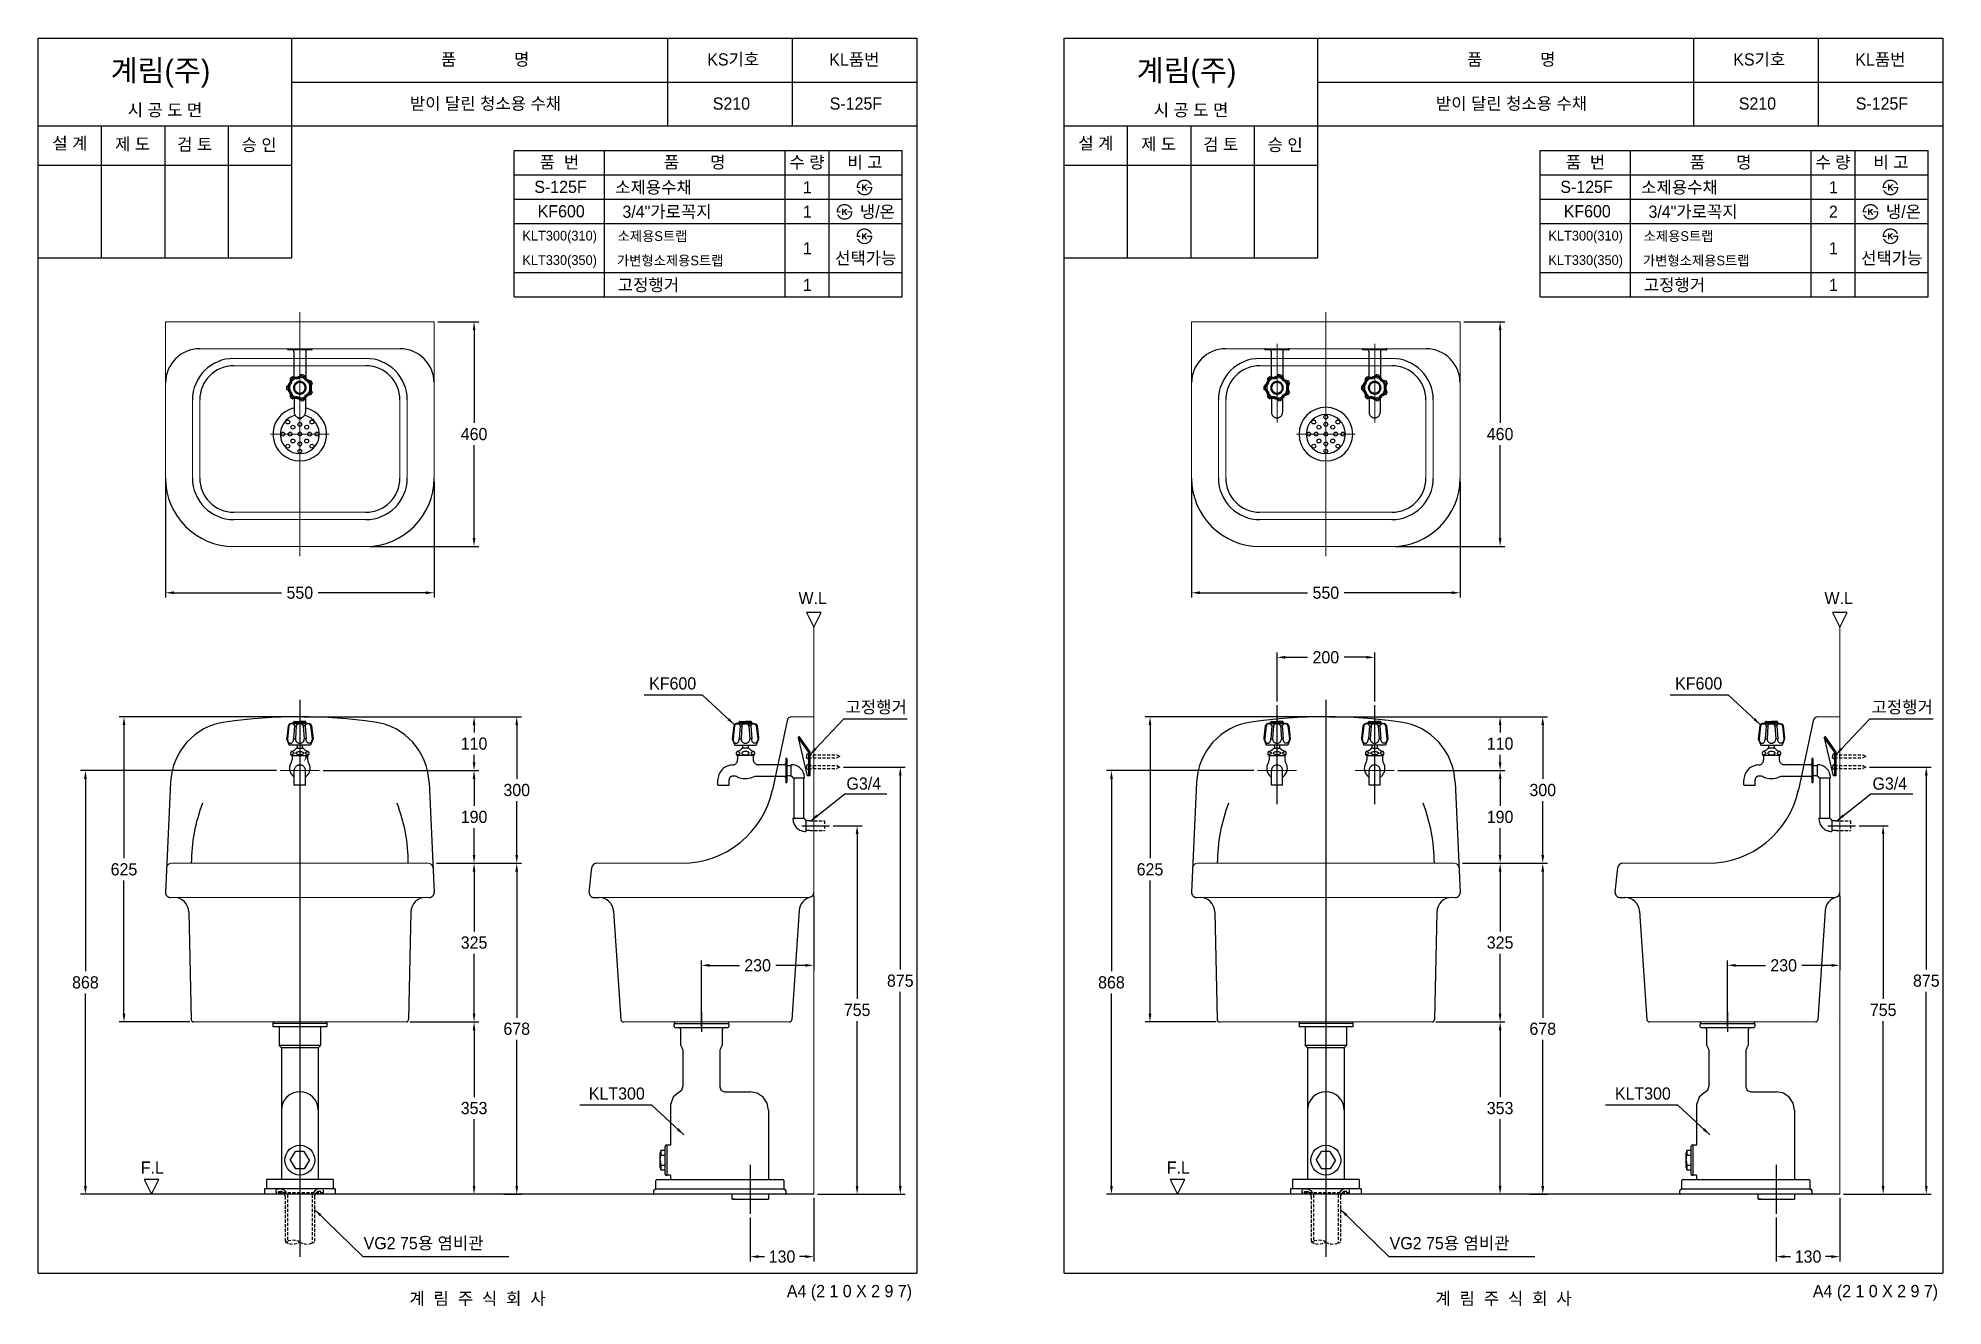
# Model space of a CAD drawing. Header units: millimetres. Extents: x 0 to 3902, y -67 to 2530.
import ezdxf
from ezdxf.enums import TextEntityAlignment as Align
from ezdxf.lldxf.tags import DXFTag

# ---------------------------------------------------------------- set-up
doc = ezdxf.new("R2010")
doc.units = ezdxf.units.MM
doc.linetypes.add('DASHED2', pattern=[9.525, 6.35, -3.175])
for name, color, linetype in [('TEXT', 7, 'Continuous'), ('내부선 및 부속', 4, 'Continuous'), ('도각라인', 255, 'Continuous'), ('외형선', 3, 'Continuous'), ('점선', 6, 'DASHED2'), ('중심선', 1, 'DASHED'), ('치수선', 7, 'Continuous')]:
    doc.layers.add(name, color=color, linetype=linetype)
doc.styles.add('____', font='')
doc.styles.add('타이틀', font='H2GTRM.TTF', dxfattribs={"height": 25})
doc.styles.get('____').set_extended_font_data('굴림')
tags = doc.linetypes.add('DASHDOT', pattern=[70, 31, -13, 13, -13]).pattern_tags.tags
tags[10:11] = [DXFTag(74, 4), DXFTag(75, 0), DXFTag(340, '0'), DXFTag(46, 0.0), DXFTag(50, 0.0), DXFTag(44, 0.0), DXFTag(45, 0.0)]
tags[8:9] = [DXFTag(74, 4), DXFTag(75, 0), DXFTag(340, '0'), DXFTag(46, 0.0), DXFTag(50, 0.0), DXFTag(44, 0.0), DXFTag(45, 0.0)]
tags[6:7] = [DXFTag(74, 4), DXFTag(75, 0), DXFTag(340, '0'), DXFTag(46, 0.0), DXFTag(50, 0.0), DXFTag(44, 0.0), DXFTag(45, 0.0)]
tags[4:5] = [DXFTag(74, 4), DXFTag(75, 0), DXFTag(340, '0'), DXFTag(46, 0.0), DXFTag(50, 0.0), DXFTag(44, 0.0), DXFTag(45, 0.0)]
tags = doc.linetypes.add('DASHED', pattern=[25.72, 12.86, -12.86]).pattern_tags.tags
tags[6:7] = [DXFTag(74, 4), DXFTag(75, 0), DXFTag(340, '0'), DXFTag(46, 0.0), DXFTag(50, 0.0), DXFTag(44, 0.0), DXFTag(45, 0.0)]
tags[4:5] = [DXFTag(74, 4), DXFTag(75, 0), DXFTag(340, '0'), DXFTag(46, 0.0), DXFTag(50, 0.0), DXFTag(44, 0.0), DXFTag(45, 0.0)]
doc.dimstyles.new('MSADIM', dxfattribs={"dimtxt": 33, "dimasz": 17, "dimexe": 10, "dimexo": 7.5, "dimgap": 10, "dimtad": 0, "dimtih": 1, "dimtoh": 1, "dimdec": 0, "dimzin": 1, "dimdsep": 46, "dimtxsty": '____', "dimcen": 11.25, "dimadec": 0, "dimazin": 0, "dimtfac": 1, "dimtdec": 0, "dimtix": 1, "dimtmove": 0, "dimatfit": 3, "dimfxl": 0, "dimtolj": 1, "dimtzin": 1, "dimarcsym": 0})

msp = doc.modelspace()

# ---------------------------------------------------------------- texts
at = {"layer": 'TEXT', "style": '타이틀'}
for s, height, p in [('품             명', 25, (915.7, 2486.4)), ('KS기호', 25, (1423.8, 2486.3)), ('KL품번', 25, (1671.8, 2486.1)), ('품             명', 25, (3017.3, 2486.4)), ('KS기호', 25, (3525.4, 2486.3)), ('KL품번', 25, (3773.4, 2486.1)), ('시 공 도 면', 25, (259.9, 2382.7)), ('받이 달린 청소용 수채', 25, (916.4, 2396)), ('S210', 25, (1420.1, 2396)), ('S-125F', 25, (1675.1, 2396)), ('시 공 도 면', 25, (2361.5, 2382.7)), ('받이 달린 청소용 수채', 25, (3018, 2396)), ('S210', 25, (3521.7, 2396)), ('S-125F', 25, (3776.7, 2396)), ('설 계', 25, (65, 2314.6)), ('제 도', 25, (193.8, 2312.9)), ('검 토', 25, (320.8, 2312.3)), ('승 인', 25, (452.7, 2311.4)), ('설 계', 25, (2166.6, 2314.6)), ('제 도', 25, (2295.3, 2312.9)), ('검 토', 25, (2422.4, 2312.3)), ('승 인', 25, (2554.3, 2311.4)), ('품  번', 25, (1067.9, 2275.7)), ('품       명', 25, (1344.8, 2275.7)), ('수 량', 25, (1574.8, 2275.7)), ('비 고', 25, (1693.6, 2275.7)), ('품  번', 25, (3169.5, 2275.7)), ('품       명', 25, (3446.4, 2275.7)), ('수 량', 25, (3676.4, 2275.7)), ('비 고', 25, (3795.2, 2275.7)), ('S-125F', 25, (1070, 2225.3)), ('소제용수채', 25, (1260.5, 2224.4)), ('1', 25, (1575.7, 2224.4)), ('S-125F', 25, (3171.6, 2225.3)), ('소제용수채', 25, (3362.1, 2224.4)), ('1', 25, (3677.3, 2224.4)), ('KF600', 25, (1071.5, 2175.3)), ('3/4"가로꼭지', 25, (1288.2, 2174.4)), ('1', 25, (1575.7, 2174.4)), ('냉/온', 25, (1719.2, 2174.4)), ('KF600', 25, (3173.1, 2175.3)), ('3/4"가로꼭지', 25, (3389.8, 2174.4)), ('2', 25, (3677.3, 2174.4)), ('냉/온', 25, (3820.8, 2174.4)), ('KLT300(310)', 20, (1068.3, 2125.3)), ('소제용S트랩', 20, (1258.5, 2124.4)), ('1', 25, (1575.7, 2099.4)), ('KLT300(310)', 20, (3169.9, 2125.3)), ('소제용S트랩', 20, (3360.1, 2124.4)), ('1', 25, (3677.3, 2099.4)), ('KLT330(350)', 20, (1068.3, 2075.3)), ('가변형소제용S트랩', 20, (1294.7, 2074.4)), ('선택가능', 25, (1695.3, 2079.3)), ('KLT330(350)', 20, (3169.9, 2075.3)), ('가변형소제용S트랩', 20, (3396.3, 2074.4)), ('선택가능', 25, (3796.9, 2079.3)), ('고정행거', 25, (1250, 2024.4)), ('1', 25, (1575.7, 2024.4)), ('고정행거', 25, (3351.6, 2024.4)), ('1', 25, (3677.3, 2024.4)), ('계  림  주  식  회  사', 25, (900, -51.7)), ('계  림  주  식  회  사', 25, (3001.6, -51.7))]:
    msp.add_text(s, height=height, dxfattribs=at).set_placement(p, align=Align.MIDDLE_CENTER)
for p in [(148.7, 2441.8), (2250.3, 2441.8)]:
    msp.add_text('계림(주)', height=44, dxfattribs=at).set_placement(p)
for s, p in [('W.L', (1586.5, 1383)), ('W.L', (3688.1, 1383)), ('F.L', (233.9, 216.4)), ('F.L', (2335.5, 216.4))]:
    msp.add_text(s, height=25, dxfattribs=at).set_placement(p, align=Align.MIDDLE)
for p in [(1790, -36.5), (3891.6, -36.5)]:
    msp.add_text('A4 (2 1 0 X 2 9 7)', height=25, dxfattribs=at).set_placement(p, align=Align.MIDDLE_RIGHT)
at = {"layer": 'TEXT', "char_height": 25, "width": 380.447, "attachment_point": 1, "line_spacing_factor": 0.963855, "style": '타이틀'}
for s, insert in [('\\A1;KF600', (1251.6, 1220.7)), ('\\A1;KF600', (3353.2, 1220.7)), ('\\A1;고정행거', (1653.8, 1172.2)), ('\\A1;고정행거', (3755.4, 1172.2)), ('\\A1;G3/4', (1655.8, 1015.5)), ('\\A1;G3/4', (3757.4, 1015.5)), ('\\A1;KLT300', (1128.1, 380.7)), ('\\A1;KLT300', (3229.7, 380.7)), ('\\A1;VG2 75용 염비관', (666.8, 74.2)), ('\\A1;VG2 75용 염비관', (2768.4, 74.2))]:
    msp.add_mtext(s, dxfattribs=dict(at, insert=insert))

# ---------------------------------------------------------------- blocks, each defined once
blk = doc.blocks.new('*D1')
at = {"layer": '치수선', "color": 0, "linetype": 'Continuous', "lineweight": -2}
for p, q in [((818.6, 1948.8), (903, 1948.8)), ((893, 1931.8), (893, 1741.6)), ((893, 1505.8), (893, 1696)), ((678.6, 1488.8), (903, 1488.8))]:
    blk.add_line(p, q, dxfattribs=at)
at = {"layer": '치수선', "color": 0, "linetype": 'Continuous'}
for points in [[(890.2, 1931.8), (895.8, 1931.8), (893, 1948.8)], [(890.2, 1505.8), (895.8, 1505.8), (893, 1488.8)]]:
    blk.add_solid(points, dxfattribs=at)
at = {"layer": '치수선', "color": 0, "linetype": 'Continuous', "insert": (893, 1718.8), "char_height": 25, "attachment_point": 5, "style": '____'}
blk.add_mtext('\\A1;460', dxfattribs=at)
blk = doc.blocks.new('*D2')
at = {"layer": '치수선', "color": 0, "linetype": 'Continuous', "lineweight": -2}
for p, q in [((543.6, 1139.7), (903, 1139.7)), ((893, 1122.7), (893, 1107.6)), ((893, 1046.7), (893, 1061.9)), ((583.6, 1029.7), (903, 1029.7))]:
    blk.add_line(p, q, dxfattribs=at)
at = {"layer": '치수선', "color": 0, "linetype": 'Continuous'}
for points in [[(890.2, 1122.7), (895.8, 1122.7), (893, 1139.7)], [(890.2, 1046.7), (895.8, 1046.7), (893, 1029.7)]]:
    blk.add_solid(points, dxfattribs=at)
at = {"layer": '치수선', "color": 0, "linetype": 'Continuous', "insert": (893, 1084.7), "char_height": 25, "attachment_point": 5, "style": '____'}
blk.add_mtext('\\A1;110', dxfattribs=at)
blk = doc.blocks.new('*D3')
at = {"layer": '치수선', "color": 0, "linetype": 'Continuous', "lineweight": -2}
for p, q in [((900.5, 1029.7), (903, 1029.7)), ((893, 1012.7), (893, 957.6)), ((893, 856.7), (893, 911.9)), ((815.9, 839.7), (903, 839.7))]:
    blk.add_line(p, q, dxfattribs=at)
at = {"layer": '치수선', "color": 0, "linetype": 'Continuous'}
for points in [[(890.2, 1012.7), (895.8, 1012.7), (893, 1029.7)], [(890.2, 856.7), (895.8, 856.7), (893, 839.7)]]:
    blk.add_solid(points, dxfattribs=at)
at = {"layer": '치수선', "color": 0, "linetype": 'Continuous', "insert": (893, 934.7), "char_height": 25, "attachment_point": 5, "style": '____'}
blk.add_mtext('\\A1;190', dxfattribs=at)
blk = doc.blocks.new('*D4')
at = {"layer": '치수선', "color": 0, "linetype": 'Continuous', "lineweight": -2}
for p, q in [((893, 822.7), (893, 700)), ((900.5, 839.7), (903, 839.7)), ((893, 531.7), (893, 654.4)), ((761.1, 514.7), (903, 514.7))]:
    blk.add_line(p, q, dxfattribs=at)
at = {"layer": '치수선', "color": 0, "linetype": 'Continuous'}
for points in [[(890.2, 822.7), (895.8, 822.7), (893, 839.7)], [(890.2, 531.7), (895.8, 531.7), (893, 514.7)]]:
    blk.add_solid(points, dxfattribs=at)
at = {"layer": '치수선', "color": 0, "linetype": 'Continuous', "insert": (893, 677.2), "char_height": 25, "attachment_point": 5, "style": '____'}
blk.add_mtext('\\A1;325', dxfattribs=at)
blk = doc.blocks.new('*D5')
at = {"layer": '치수선', "color": 0, "linetype": 'Continuous', "lineweight": -2}
for p, q in [((528.6, 1139.7), (165.9, 1139.7)), ((175.9, 1122.7), (175.9, 850)), ((175.9, 531.7), (175.9, 804.4)), ((311.1, 514.7), (165.9, 514.7))]:
    blk.add_line(p, q, dxfattribs=at)
at = {"layer": '치수선', "color": 0, "linetype": 'Continuous'}
for points in [[(173.1, 1122.7), (178.8, 1122.7), (175.9, 1139.7)], [(173.1, 531.7), (178.8, 531.7), (175.9, 514.7)]]:
    blk.add_solid(points, dxfattribs=at)
at = {"layer": '치수선', "color": 0, "linetype": 'Continuous', "insert": (175.9, 827.2), "char_height": 25, "attachment_point": 5, "style": '____'}
blk.add_mtext('\\A1;625', dxfattribs=at)
blk = doc.blocks.new('*D6')
at = {"layer": '치수선', "color": 0, "linetype": 'Continuous', "lineweight": -2}
for p, q in [((1588.8, 772.2), (1588.8, 620.6)), ((1358.8, 502.2), (1358.8, 640.6)), ((1375.8, 630.6), (1436.5, 630.6)), ((1571.8, 630.6), (1511.1, 630.6))]:
    blk.add_line(p, q, dxfattribs=at)
at = {"layer": '치수선', "color": 0, "linetype": 'Continuous'}
for points in [[(1375.8, 633.5), (1375.8, 627.8), (1358.8, 630.6)], [(1571.8, 633.5), (1571.8, 627.8), (1588.8, 630.6)]]:
    blk.add_solid(points, dxfattribs=at)
at = {"layer": '치수선', "color": 0, "linetype": 'Continuous', "insert": (1473.8, 630.6), "char_height": 25, "attachment_point": 5, "style": '____'}
blk.add_mtext('\\A1;230', dxfattribs=at)
blk = doc.blocks.new('*D7')
at = {"layer": '치수선', "color": 0, "linetype": 'Continuous', "lineweight": -2}
for p, q in [((261.1, 1621.3), (261.1, 1383.9)), ((811.1, 1621.3), (811.1, 1383.9)), ((278.1, 1393.9), (498.7, 1393.9)), ((794.1, 1393.9), (573.4, 1393.9))]:
    blk.add_line(p, q, dxfattribs=at)
at = {"layer": '치수선', "color": 0, "linetype": 'Continuous'}
for points in [[(278.1, 1396.7), (278.1, 1391), (261.1, 1393.9)], [(794.1, 1396.7), (794.1, 1391), (811.1, 1393.9)]]:
    blk.add_solid(points, dxfattribs=at)
at = {"layer": '치수선', "color": 0, "linetype": 'Continuous', "insert": (536.1, 1393.9), "char_height": 25, "attachment_point": 5, "style": '____'}
blk.add_mtext('\\A1;550', dxfattribs=at)
blk = doc.blocks.new('*D8')
at = {"layer": '치수선', "color": 0, "linetype": 'Continuous', "lineweight": -2}
for p, q in [((1588.8, 154.2), (1588.8, 24)), ((1458.8, 114), (1458.8, 24)), ((1475.8, 34), (1487.9, 34)), ((1571.8, 34), (1559.8, 34))]:
    blk.add_line(p, q, dxfattribs=at)
at = {"layer": '치수선', "color": 0, "linetype": 'Continuous'}
for points in [[(1475.8, 36.9), (1475.8, 31.2), (1458.8, 34)], [(1571.8, 36.9), (1571.8, 31.2), (1588.8, 34)]]:
    blk.add_solid(points, dxfattribs=at)
at = {"layer": '치수선', "color": 0, "linetype": 'Continuous', "insert": (1523.8, 34), "char_height": 25, "attachment_point": 5, "style": '____'}
blk.add_mtext('\\A1;130', dxfattribs=at)
blk = doc.blocks.new('*D9')
at = {"layer": '치수선', "color": 0, "linetype": 'Continuous', "lineweight": -2}
for p, q in [((1628.5, 916.7), (1687.6, 916.7)), ((1677.6, 899.7), (1677.6, 562)), ((1677.6, 178.7), (1677.6, 516.4)), ((1596.3, 161.7), (1687.6, 161.7))]:
    blk.add_line(p, q, dxfattribs=at)
at = {"layer": '치수선', "color": 0, "linetype": 'Continuous'}
for points in [[(1674.7, 899.7), (1680.4, 899.7), (1677.6, 916.7)], [(1674.7, 178.7), (1680.4, 178.7), (1677.6, 161.7)]]:
    blk.add_solid(points, dxfattribs=at)
at = {"layer": '치수선', "color": 0, "linetype": 'Continuous', "insert": (1677.6, 539.2), "char_height": 25, "attachment_point": 5, "style": '____'}
blk.add_mtext('\\A1;755', dxfattribs=at)
blk = doc.blocks.new('*D10')
at = {"layer": '치수선', "color": 0, "linetype": 'Continuous', "lineweight": -2}
for p, q in [((488.6, 1029.7), (86.9, 1029.7)), ((96.9, 1012.7), (96.9, 618.5)), ((96.9, 178.7), (96.9, 572.9)), ((224.9, 161.7), (86.9, 161.7))]:
    blk.add_line(p, q, dxfattribs=at)
at = {"layer": '치수선', "color": 0, "linetype": 'Continuous'}
for points in [[(94.1, 1012.7), (99.8, 1012.7), (96.9, 1029.7)], [(94.1, 178.7), (99.8, 178.7), (96.9, 161.7)]]:
    blk.add_solid(points, dxfattribs=at)
at = {"layer": '치수선', "color": 0, "linetype": 'Continuous', "insert": (96.9, 595.7), "char_height": 25, "attachment_point": 5, "style": '____'}
blk.add_mtext('\\A1;868', dxfattribs=at)
blk = doc.blocks.new('*D11')
at = {"layer": '치수선', "color": 0, "linetype": 'Continuous', "lineweight": -2}
for p, q in [((543.6, 1139.7), (990.4, 1139.7)), ((980.4, 1122.7), (980.4, 1012.5)), ((980.4, 856.7), (980.4, 966.9)), ((900.5, 839.7), (990.4, 839.7))]:
    blk.add_line(p, q, dxfattribs=at)
at = {"layer": '치수선', "color": 0, "linetype": 'Continuous'}
for points in [[(977.6, 1122.7), (983.2, 1122.7), (980.4, 1139.7)], [(977.6, 856.7), (983.2, 856.7), (980.4, 839.7)]]:
    blk.add_solid(points, dxfattribs=at)
at = {"layer": '치수선', "color": 0, "linetype": 'Continuous', "insert": (980.4, 989.7), "char_height": 25, "attachment_point": 5, "style": '____'}
blk.add_mtext('\\A1;300', dxfattribs=at)
blk = doc.blocks.new('*D12')
at = {"layer": '치수선', "color": 0, "linetype": 'Continuous', "lineweight": -2}
for p, q in [((980.4, 822.7), (980.4, 523.5)), ((987.9, 839.7), (990.4, 839.7)), ((980.4, 178.7), (980.4, 477.9)), ((953.9, 161.7), (990.4, 161.7))]:
    blk.add_line(p, q, dxfattribs=at)
at = {"layer": '치수선', "color": 0, "linetype": 'Continuous'}
for points in [[(977.6, 822.7), (983.2, 822.7), (980.4, 839.7)], [(977.6, 178.7), (983.2, 178.7), (980.4, 161.7)]]:
    blk.add_solid(points, dxfattribs=at)
at = {"layer": '치수선', "color": 0, "linetype": 'Continuous', "insert": (980.4, 500.7), "char_height": 25, "attachment_point": 5, "style": '____'}
blk.add_mtext('\\A1;678', dxfattribs=at)
blk = doc.blocks.new('*D13')
at = {"layer": '치수선', "color": 0, "linetype": 'Continuous', "lineweight": -2}
for p, q in [((900.5, 514.7), (903, 514.7)), ((893, 497.7), (893, 361)), ((893, 178.7), (893, 315.4)), ((938.9, 161.7), (883, 161.7))]:
    blk.add_line(p, q, dxfattribs=at)
at = {"layer": '치수선', "color": 0, "linetype": 'Continuous'}
for points in [[(890.2, 497.7), (895.8, 497.7), (893, 514.7)], [(890.2, 178.7), (895.8, 178.7), (893, 161.7)]]:
    blk.add_solid(points, dxfattribs=at)
at = {"layer": '치수선', "color": 0, "linetype": 'Continuous', "insert": (893, 338.2), "char_height": 25, "attachment_point": 5, "style": '____'}
blk.add_mtext('\\A1;353', dxfattribs=at)
blk = doc.blocks.new('*D14')
at = {"layer": '치수선', "color": 0, "linetype": 'Continuous', "lineweight": -2}
for p, q in [((2920.2, 1948.8), (3004.6, 1948.8)), ((2994.6, 1931.8), (2994.6, 1741.6)), ((2994.6, 1505.8), (2994.6, 1696)), ((2780.2, 1488.8), (3004.6, 1488.8))]:
    blk.add_line(p, q, dxfattribs=at)
at = {"layer": '치수선', "color": 0, "linetype": 'Continuous'}
for points in [[(2991.8, 1931.8), (2997.4, 1931.8), (2994.6, 1948.8)], [(2991.8, 1505.8), (2997.4, 1505.8), (2994.6, 1488.8)]]:
    blk.add_solid(points, dxfattribs=at)
at = {"layer": '치수선', "color": 0, "linetype": 'Continuous', "insert": (2994.6, 1718.8), "char_height": 25, "attachment_point": 5, "style": '____'}
blk.add_mtext('\\A1;460', dxfattribs=at)
blk = doc.blocks.new('*D15')
at = {"layer": '치수선', "color": 0, "linetype": 'Continuous', "lineweight": -2}
for p, q in [((2645.2, 1139.7), (3004.6, 1139.7)), ((2994.6, 1122.7), (2994.6, 1107.6)), ((2994.6, 1046.7), (2994.6, 1061.9)), ((2785.2, 1029.7), (3004.6, 1029.7))]:
    blk.add_line(p, q, dxfattribs=at)
at = {"layer": '치수선', "color": 0, "linetype": 'Continuous'}
for points in [[(2991.8, 1122.7), (2997.4, 1122.7), (2994.6, 1139.7)], [(2991.8, 1046.7), (2997.4, 1046.7), (2994.6, 1029.7)]]:
    blk.add_solid(points, dxfattribs=at)
at = {"layer": '치수선', "color": 0, "linetype": 'Continuous', "insert": (2994.6, 1084.7), "char_height": 25, "attachment_point": 5, "style": '____'}
blk.add_mtext('\\A1;110', dxfattribs=at)
blk = doc.blocks.new('*D16')
at = {"layer": '치수선', "color": 0, "linetype": 'Continuous', "lineweight": -2}
for p, q in [((3002.1, 1029.7), (3004.6, 1029.7)), ((2994.6, 1012.7), (2994.6, 957.6)), ((2994.6, 856.7), (2994.6, 911.9)), ((2917.5, 839.7), (3004.6, 839.7))]:
    blk.add_line(p, q, dxfattribs=at)
at = {"layer": '치수선', "color": 0, "linetype": 'Continuous'}
for points in [[(2991.8, 1012.7), (2997.4, 1012.7), (2994.6, 1029.7)], [(2991.8, 856.7), (2997.4, 856.7), (2994.6, 839.7)]]:
    blk.add_solid(points, dxfattribs=at)
at = {"layer": '치수선', "color": 0, "linetype": 'Continuous', "insert": (2994.6, 934.7), "char_height": 25, "attachment_point": 5, "style": '____'}
blk.add_mtext('\\A1;190', dxfattribs=at)
blk = doc.blocks.new('*D17')
at = {"layer": '치수선', "color": 0, "linetype": 'Continuous', "lineweight": -2}
for p, q in [((2994.6, 822.7), (2994.6, 700)), ((3002.1, 839.7), (3004.6, 839.7)), ((2994.6, 531.7), (2994.6, 654.4)), ((2862.7, 514.7), (3004.6, 514.7))]:
    blk.add_line(p, q, dxfattribs=at)
at = {"layer": '치수선', "color": 0, "linetype": 'Continuous'}
for points in [[(2991.8, 822.7), (2997.4, 822.7), (2994.6, 839.7)], [(2991.8, 531.7), (2997.4, 531.7), (2994.6, 514.7)]]:
    blk.add_solid(points, dxfattribs=at)
at = {"layer": '치수선', "color": 0, "linetype": 'Continuous', "insert": (2994.6, 677.2), "char_height": 25, "attachment_point": 5, "style": '____'}
blk.add_mtext('\\A1;325', dxfattribs=at)
blk = doc.blocks.new('*D18')
at = {"layer": '치수선', "color": 0, "linetype": 'Continuous', "lineweight": -2}
for p, q in [((2630.2, 1139.7), (2267.5, 1139.7)), ((2277.5, 1122.7), (2277.5, 850)), ((2277.5, 531.7), (2277.5, 804.4)), ((2412.7, 514.7), (2267.5, 514.7))]:
    blk.add_line(p, q, dxfattribs=at)
at = {"layer": '치수선', "color": 0, "linetype": 'Continuous'}
for points in [[(2274.7, 1122.7), (2280.4, 1122.7), (2277.5, 1139.7)], [(2274.7, 531.7), (2280.4, 531.7), (2277.5, 514.7)]]:
    blk.add_solid(points, dxfattribs=at)
at = {"layer": '치수선', "color": 0, "linetype": 'Continuous', "insert": (2277.5, 827.2), "char_height": 25, "attachment_point": 5, "style": '____'}
blk.add_mtext('\\A1;625', dxfattribs=at)
blk = doc.blocks.new('*D19')
at = {"layer": '치수선', "color": 0, "linetype": 'Continuous', "lineweight": -2}
for p, q in [((3690.4, 772.2), (3690.4, 620.6)), ((3460.4, 502.2), (3460.4, 640.6)), ((3477.4, 630.6), (3538.1, 630.6)), ((3673.4, 630.6), (3612.7, 630.6))]:
    blk.add_line(p, q, dxfattribs=at)
at = {"layer": '치수선', "color": 0, "linetype": 'Continuous'}
for points in [[(3477.4, 633.5), (3477.4, 627.8), (3460.4, 630.6)], [(3673.4, 633.5), (3673.4, 627.8), (3690.4, 630.6)]]:
    blk.add_solid(points, dxfattribs=at)
at = {"layer": '치수선', "color": 0, "linetype": 'Continuous', "insert": (3575.4, 630.6), "char_height": 25, "attachment_point": 5, "style": '____'}
blk.add_mtext('\\A1;230', dxfattribs=at)
blk = doc.blocks.new('*D20')
at = {"layer": '치수선', "color": 0, "linetype": 'Continuous', "lineweight": -2}
for p, q in [((2362.7, 1621.3), (2362.7, 1383.9)), ((2912.7, 1621.3), (2912.7, 1383.9)), ((2379.7, 1393.9), (2600.3, 1393.9)), ((2895.7, 1393.9), (2675, 1393.9))]:
    blk.add_line(p, q, dxfattribs=at)
at = {"layer": '치수선', "color": 0, "linetype": 'Continuous'}
for points in [[(2379.7, 1396.7), (2379.7, 1391), (2362.7, 1393.9)], [(2895.7, 1396.7), (2895.7, 1391), (2912.7, 1393.9)]]:
    blk.add_solid(points, dxfattribs=at)
at = {"layer": '치수선', "color": 0, "linetype": 'Continuous', "insert": (2637.7, 1393.9), "char_height": 25, "attachment_point": 5, "style": '____'}
blk.add_mtext('\\A1;550', dxfattribs=at)
blk = doc.blocks.new('*D21')
at = {"layer": '치수선', "color": 0, "linetype": 'Continuous', "lineweight": -2}
for p, q in [((3690.4, 154.2), (3690.4, 24)), ((3560.4, 114), (3560.4, 24)), ((3577.4, 34), (3589.5, 34)), ((3673.4, 34), (3661.4, 34))]:
    blk.add_line(p, q, dxfattribs=at)
at = {"layer": '치수선', "color": 0, "linetype": 'Continuous'}
for points in [[(3577.4, 36.9), (3577.4, 31.2), (3560.4, 34)], [(3673.4, 36.9), (3673.4, 31.2), (3690.4, 34)]]:
    blk.add_solid(points, dxfattribs=at)
at = {"layer": '치수선', "color": 0, "linetype": 'Continuous', "insert": (3625.4, 34), "char_height": 25, "attachment_point": 5, "style": '____'}
blk.add_mtext('\\A1;130', dxfattribs=at)
blk = doc.blocks.new('*D22')
at = {"layer": '치수선', "color": 0, "linetype": 'Continuous', "lineweight": -2}
for p, q in [((3730.1, 916.7), (3789.2, 916.7)), ((3779.2, 899.7), (3779.2, 562)), ((3779.2, 178.7), (3779.2, 516.4)), ((3697.9, 161.7), (3789.2, 161.7))]:
    blk.add_line(p, q, dxfattribs=at)
at = {"layer": '치수선', "color": 0, "linetype": 'Continuous'}
for points in [[(3776.3, 899.7), (3782, 899.7), (3779.2, 916.7)], [(3776.3, 178.7), (3782, 178.7), (3779.2, 161.7)]]:
    blk.add_solid(points, dxfattribs=at)
at = {"layer": '치수선', "color": 0, "linetype": 'Continuous', "insert": (3779.2, 539.2), "char_height": 25, "attachment_point": 5, "style": '____'}
blk.add_mtext('\\A1;755', dxfattribs=at)
blk = doc.blocks.new('*D23')
at = {"layer": '치수선', "color": 0, "linetype": 'Continuous', "lineweight": -2}
for p, q in [((2490.2, 1029.7), (2188.5, 1029.7)), ((2198.5, 1012.7), (2198.5, 618.5)), ((2198.5, 178.7), (2198.5, 572.9)), ((2326.5, 161.7), (2188.5, 161.7))]:
    blk.add_line(p, q, dxfattribs=at)
at = {"layer": '치수선', "color": 0, "linetype": 'Continuous'}
for points in [[(2195.7, 1012.7), (2201.4, 1012.7), (2198.5, 1029.7)], [(2195.7, 178.7), (2201.4, 178.7), (2198.5, 161.7)]]:
    blk.add_solid(points, dxfattribs=at)
at = {"layer": '치수선', "color": 0, "linetype": 'Continuous', "insert": (2198.5, 595.7), "char_height": 25, "attachment_point": 5, "style": '____'}
blk.add_mtext('\\A1;868', dxfattribs=at)
blk = doc.blocks.new('*D24')
at = {"layer": '치수선', "color": 0, "linetype": 'Continuous', "lineweight": -2}
for p, q in [((2645.2, 1139.7), (3092, 1139.7)), ((3082, 1122.7), (3082, 1012.5)), ((3082, 856.7), (3082, 966.9)), ((3002.1, 839.7), (3092, 839.7))]:
    blk.add_line(p, q, dxfattribs=at)
at = {"layer": '치수선', "color": 0, "linetype": 'Continuous'}
for points in [[(3079.1, 1122.7), (3084.8, 1122.7), (3082, 1139.7)], [(3079.1, 856.7), (3084.8, 856.7), (3082, 839.7)]]:
    blk.add_solid(points, dxfattribs=at)
at = {"layer": '치수선', "color": 0, "linetype": 'Continuous', "insert": (3082, 989.7), "char_height": 25, "attachment_point": 5, "style": '____'}
blk.add_mtext('\\A1;300', dxfattribs=at)
blk = doc.blocks.new('*D25')
at = {"layer": '치수선', "color": 0, "linetype": 'Continuous', "lineweight": -2}
for p, q in [((3082, 822.7), (3082, 523.5)), ((3089.5, 839.7), (3092, 839.7)), ((3082, 178.7), (3082, 477.9)), ((3055.5, 161.7), (3092, 161.7))]:
    blk.add_line(p, q, dxfattribs=at)
at = {"layer": '치수선', "color": 0, "linetype": 'Continuous'}
for points in [[(3079.1, 822.7), (3084.8, 822.7), (3082, 839.7)], [(3079.1, 178.7), (3084.8, 178.7), (3082, 161.7)]]:
    blk.add_solid(points, dxfattribs=at)
at = {"layer": '치수선', "color": 0, "linetype": 'Continuous', "insert": (3082, 500.7), "char_height": 25, "attachment_point": 5, "style": '____'}
blk.add_mtext('\\A1;678', dxfattribs=at)
blk = doc.blocks.new('*D26')
at = {"layer": '치수선', "color": 0, "linetype": 'Continuous', "lineweight": -2}
for p, q in [((3002.1, 514.7), (3004.6, 514.7)), ((2994.6, 497.7), (2994.6, 361)), ((2994.6, 178.7), (2994.6, 315.4)), ((3040.5, 161.7), (2984.6, 161.7))]:
    blk.add_line(p, q, dxfattribs=at)
at = {"layer": '치수선', "color": 0, "linetype": 'Continuous'}
for points in [[(2991.8, 497.7), (2997.4, 497.7), (2994.6, 514.7)], [(2991.8, 178.7), (2997.4, 178.7), (2994.6, 161.7)]]:
    blk.add_solid(points, dxfattribs=at)
at = {"layer": '치수선', "color": 0, "linetype": 'Continuous', "insert": (2994.6, 338.2), "char_height": 25, "attachment_point": 5, "style": '____'}
blk.add_mtext('\\A1;353', dxfattribs=at)
blk = doc.blocks.new('*D27')
at = {"layer": '치수선', "color": 0, "linetype": 'Continuous', "lineweight": -2}
for p, q in [((2537.7, 1171.3), (2537.7, 1271.6)), ((2554.7, 1261.6), (2600.4, 1261.6)), ((2720.7, 1261.6), (2675, 1261.6)), ((2737.7, 1171.3), (2737.7, 1271.6))]:
    blk.add_line(p, q, dxfattribs=at)
at = {"layer": '치수선', "color": 0, "linetype": 'Continuous'}
for points in [[(2554.7, 1264.4), (2554.7, 1258.7), (2537.7, 1261.6)], [(2720.7, 1264.4), (2720.7, 1258.7), (2737.7, 1261.6)]]:
    blk.add_solid(points, dxfattribs=at)
at = {"layer": '치수선', "color": 0, "linetype": 'Continuous', "insert": (2637.7, 1261.6), "char_height": 25, "attachment_point": 5, "style": '____'}
blk.add_mtext('\\A1;200', dxfattribs=at)
blk = doc.blocks.new('*D29')
at = {"layer": '치수선', "color": 0, "linetype": 'Continuous', "lineweight": -2}
for p, q in [((1649.4, 1036.7), (1776, 1036.7)), ((1766, 1019.7), (1766, 622)), ((1766, 178.7), (1766, 576.4)), ((1685.1, 161.7), (1776, 161.7))]:
    blk.add_line(p, q, dxfattribs=at)
at = {"layer": '치수선', "color": 0, "linetype": 'Continuous'}
for points in [[(1763.2, 1019.7), (1768.8, 1019.7), (1766, 1036.7)], [(1763.2, 178.7), (1768.8, 178.7), (1766, 161.7)]]:
    blk.add_solid(points, dxfattribs=at)
at = {"layer": '치수선', "color": 0, "linetype": 'Continuous', "insert": (1766, 599.2), "char_height": 25, "attachment_point": 5, "style": '____'}
blk.add_mtext('\\A1;875', dxfattribs=at)
blk = doc.blocks.new('*D30')
at = {"layer": '치수선', "color": 0, "linetype": 'Continuous', "lineweight": -2}
for p, q in [((3751, 1036.7), (3877.6, 1036.7)), ((3867.6, 1019.7), (3867.6, 622)), ((3867.6, 178.7), (3867.6, 576.4)), ((3786.7, 161.7), (3877.6, 161.7))]:
    blk.add_line(p, q, dxfattribs=at)
at = {"layer": '치수선', "color": 0, "linetype": 'Continuous'}
for points in [[(3864.8, 1019.7), (3870.4, 1019.7), (3867.6, 1036.7)], [(3864.8, 178.7), (3870.4, 178.7), (3867.6, 161.7)]]:
    blk.add_solid(points, dxfattribs=at)
at = {"layer": '치수선', "color": 0, "linetype": 'Continuous', "insert": (3867.6, 599.2), "char_height": 25, "attachment_point": 5, "style": '____'}
blk.add_mtext('\\A1;875', dxfattribs=at)

# ---------------------------------------------------------------- dimensions: what is measured, and where the dimension line sits
at = {"layer": '치수선', "linetype": 'Continuous'}
for base, p1, p2, picture, middle in [((893, 1488.8), (811.1, 1948.8), (671.1, 1488.8), '*D1', (893, 1718.8)), ((2994.6, 1488.8), (2912.7, 1948.8), (2772.7, 1488.8), '*D14', (2994.6, 1718.8)), ((175.9, 514.7), (536.1, 1139.7), (318.6, 514.7), '*D5', (175.9, 827.2)), ((893, 1139.7), (576.1, 1029.7), (536.1, 1139.7), '*D2', (893, 1084.7)), ((980.4, 839.7), (536.1, 1139.7), (893, 839.7), '*D11', (980.4, 989.7)), ((2277.5, 514.7), (2637.7, 1139.7), (2420.2, 514.7), '*D18', (2277.5, 827.2)), ((2994.6, 1139.7), (2777.7, 1029.7), (2637.7, 1139.7), '*D15', (2994.6, 1084.7)), ((3082, 839.7), (2637.7, 1139.7), (2994.6, 839.7), '*D24', (3082, 989.7)), ((96.9, 161.7), (496.1, 1029.7), (232.4, 161.7), '*D10', (96.9, 595.7)), ((893, 839.7), (893, 1029.7), (808.4, 839.7), '*D3', (893, 934.7)), ((1766, 161.7), (1641.9, 1036.7), (1677.6, 161.7), '*D29', (1766, 599.2)), ((2198.5, 161.7), (2497.7, 1029.7), (2334, 161.7), '*D23', (2198.5, 595.7)), ((2994.6, 839.7), (2994.6, 1029.7), (2910, 839.7), '*D16', (2994.6, 934.7)), ((3867.6, 161.7), (3743.5, 1036.7), (3779.2, 161.7), '*D30', (3867.6, 599.2)), ((1677.6, 916.7), (1588.8, 161.7), (1621, 916.7), '*D9', (1677.6, 539.2)), ((3779.2, 916.7), (3690.4, 161.7), (3722.6, 916.7), '*D22', (3779.2, 539.2)), ((893, 514.7), (893, 839.7), (753.6, 514.7), '*D4', (893, 677.2)), ((980.4, 161.7), (980.4, 839.7), (946.4, 161.7), '*D12', (980.4, 500.7)), ((2994.6, 514.7), (2994.6, 839.7), (2855.2, 514.7), '*D17', (2994.6, 677.2)), ((3082, 161.7), (3082, 839.7), (3048, 161.7), '*D25', (3082, 500.7)), ((893, 161.7), (893, 514.7), (946.4, 161.7), '*D13', (893, 338.2)), ((2994.6, 161.7), (2994.6, 514.7), (3048, 161.7), '*D26', (2994.6, 338.2))]:
    dim = msp.add_linear_dim(base=base, p1=p1, p2=p2, angle=90, dimstyle='MSADIM', override={"dimtxt": 25}, dxfattribs=at)
    dim.commit()
    dim.dimension.update_dxf_attribs({"geometry": picture, "text_midpoint": middle})
for base, p1, p2, picture, middle in [((811.1, 1393.9), (261.1, 1628.8), (811.1, 1628.8), '*D7', (536.1, 1393.9)), ((2912.7, 1393.9), (2362.7, 1628.8), (2912.7, 1628.8), '*D20', (2637.7, 1393.9)), ((2737.7, 1261.6), (2537.7, 1163.8), (2737.7, 1163.8), '*D27', (2637.7, 1261.6)), ((1588.8, 630.6), (1358.8, 494.7), (1588.8, 779.7), '*D6', (1473.8, 630.6)), ((3690.4, 630.6), (3460.4, 494.7), (3690.4, 779.7), '*D19', (3575.4, 630.6))]:
    dim = msp.add_linear_dim(base=base, p1=p1, p2=p2, dimstyle='MSADIM', override={"dimtxt": 25}, dxfattribs=at)
    dim.commit()
    dim.dimension.update_dxf_attribs({"geometry": picture, "text_midpoint": middle})
for base, p1, p2, picture, middle in [((1588.8, 34), (1458.8, 121.5), (1588.8, 161.7), '*D8', (1523.8, 34)), ((3690.4, 34), (3560.4, 121.5), (3690.4, 161.7), '*D21', (3625.4, 34))]:
    dim = msp.add_linear_dim(base=base, p1=p1, p2=p2, dimstyle='MSADIM', override={"dimtxt": 25}, dxfattribs=at)
    dim.commit()
    dim.dimension.update_dxf_attribs({"geometry": picture, "text_midpoint": middle, "dimtype": 160})

# ---------------------------------------------------------------- hatches: boundary and pattern name
at = {"layer": 'TEXT'}
for points in [[(1676.6, 2222.8), (1676.6, 2223.2), (1676.6, 2223.6), (1676.5, 2224), (1676.6, 2224.4), (1676.6, 2224.8), (1676.6, 2225.2), (1676.6, 2225.6), (1676.7, 2226), (1676.7, 2226.4), (1676.8, 2226.8), (1676.8, 2227.2), (1676.9, 2227.6), (1677, 2228), (1677.1, 2228.4), (1677.2, 2228.8), (1677.3, 2229.1), (1677.4, 2229.5), (1677.5, 2229.9), (1677.7, 2230.3), (1677.8, 2230.6), (1678, 2231), (1678.1, 2231.4), (1678.3, 2231.7), (1678.5, 2232.1), (1678.7, 2232.4), (1678.9, 2232.7), (1679.1, 2233.1), (1679.3, 2233.4), (1679.5, 2233.7), (1679.7, 2234), (1680, 2234.3), (1680.5, 2234.9), (1680.8, 2235.2), (1681, 2235.5), (1681.3, 2235.8), (1681.6, 2236.1), (1681.9, 2236.4), (1682.2, 2236.6), (1682.5, 2236.9), (1682.8, 2237.1), (1683.2, 2237.4), (1683.5, 2237.6), (1683.8, 2237.8), (1684.2, 2238), (1684.5, 2238.2), (1684.9, 2238.4), (1685.2, 2238.6), (1685.7, 2238.7), (1686.1, 2238.9), (1686.5, 2239.1), (1686.9, 2239.2), (1687.3, 2239.4), (1687.8, 2239.5), (1688.2, 2239.6), (1688.6, 2239.7), (1689.1, 2239.8), (1689.5, 2239.9), (1690, 2239.9), (1690.5, 2240), (1691, 2240), (1691.4, 2240.1), (1691.9, 2240.1), (1692.4, 2240.1), (1693.2, 2240.1), (1693.6, 2240.1), (1693.9, 2240), (1694.3, 2240), (1694.7, 2240), (1695, 2239.9), (1695.4, 2239.9), (1695.7, 2239.8), (1696.1, 2239.7), (1696.4, 2239.7), (1696.8, 2239.6), (1697.1, 2239.5), (1697.4, 2239.4), (1697.8, 2239.3), (1698.1, 2239.2), (1698.4, 2239.1), (1698.7, 2239), (1699, 2238.9), (1699.4, 2238.7), (1699.7, 2238.6), (1700, 2238.5), (1700.3, 2238.3), (1700.6, 2238.2), (1700.8, 2238), (1701.1, 2237.8), (1701.4, 2237.7), (1701.7, 2237.5), (1702, 2237.3), (1702.2, 2237.1), (1702.5, 2236.9), (1702.8, 2236.7), (1703.2, 2236.4), (1703.6, 2236), (1704, 2235.6), (1704.4, 2235.2), (1704.8, 2234.8), (1705.1, 2234.4), (1705.5, 2234), (1705.8, 2233.6), (1706.1, 2233.1), (1706.4, 2232.6), (1706.7, 2232.2), (1707, 2231.7), (1707.3, 2231.1), (1707.5, 2230.6), (1707.8, 2230.1), (1708, 2229.5), (1708, 2229.5), (1704.9, 2229.5), (1704.9, 2229.5), (1704.8, 2229.7), (1704.8, 2229.9), (1704.7, 2230.1), (1704.6, 2230.2), (1704.6, 2230.4), (1704.5, 2230.6), (1704.4, 2230.7), (1704.3, 2230.9), (1704.2, 2231.1), (1704.1, 2231.2), (1704, 2231.4), (1703.9, 2231.6), (1703.8, 2231.7), (1703.7, 2231.9), (1703.6, 2232.1), (1703.5, 2232.2), (1703.3, 2232.4), (1703.2, 2232.6), (1702.9, 2232.9), (1702.7, 2233.2), (1702.4, 2233.5), (1702.1, 2233.8), (1701.7, 2234.1), (1701.4, 2234.4), (1701, 2234.7), (1700.8, 2234.9), (1700.6, 2235.1), (1700.3, 2235.2), (1700.1, 2235.4), (1699.9, 2235.5), (1699.6, 2235.7), (1699.4, 2235.8), (1699.1, 2236), (1698.9, 2236.1), (1698.6, 2236.2), (1698.4, 2236.4), (1698.1, 2236.5), (1697.9, 2236.6), (1697.6, 2236.7), (1697.4, 2236.8), (1697.1, 2236.9), (1696.8, 2237), (1696.6, 2237), (1696.3, 2237.1), (1696.1, 2237.2), (1695.8, 2237.3), (1695.5, 2237.3), (1695.2, 2237.4), (1695, 2237.4), (1694.7, 2237.5), (1694.4, 2237.5), (1694.1, 2237.5), (1693.8, 2237.6), (1693.6, 2237.6), (1693.3, 2237.6), (1693, 2237.6), (1692.7, 2237.6), (1692.3, 2237.6), (1692, 2237.6), (1691.7, 2237.6), (1691.3, 2237.5), (1691, 2237.5), (1690.7, 2237.5), (1690.3, 2237.4), (1690, 2237.4), (1689.7, 2237.3), (1689.4, 2237.3), (1689.1, 2237.2), (1688.8, 2237.1), (1688.5, 2237), (1688.2, 2237), (1687.9, 2236.9), (1687.6, 2236.8), (1687.3, 2236.7), (1687, 2236.5), (1686.7, 2236.4), (1686.5, 2236.3), (1686.2, 2236.2), (1685.9, 2236), (1685.6, 2235.9), (1685.4, 2235.7), (1685.1, 2235.6), (1684.9, 2235.4), (1684.6, 2235.2), (1684.4, 2235), (1684.1, 2234.9), (1683.9, 2234.7), (1683.7, 2234.5), (1683.4, 2234.3), (1683.2, 2234), (1683, 2233.8), (1682.7, 2233.6), (1682.5, 2233.4), (1682.3, 2233.1), (1682.1, 2232.9), (1681.9, 2232.6), (1681.7, 2232.4), (1681.6, 2232.1), (1681.4, 2231.9), (1681.2, 2231.6), (1681.1, 2231.4), (1680.9, 2231.1), (1680.8, 2230.8), (1680.6, 2230.5), (1680.5, 2230.3), (1680.4, 2230), (1680.3, 2229.7), (1680.2, 2229.4), (1680, 2229.1), (1680, 2228.8), (1679.9, 2228.5), (1679.8, 2228.2), (1679.7, 2227.8), (1679.6, 2227.5), (1679.6, 2227.2), (1679.5, 2226.9), (1679.5, 2226.5), (1679.4, 2226.2), (1679.4, 2225.8), (1679.4, 2225.5), (1679.3, 2225.1), (1679.3, 2225.1), (1684.5, 2225.1), (1684.5, 2225.1), (1684.5, 2225.1), (1684.5, 2222.8), (1684.5, 2222.8), (1684.5, 2222.8), (1676.6, 2222.8)], [(1708.7, 2225.1), (1708.8, 2224.7), (1708.7, 2224.3), (1708.7, 2223.8), (1708.7, 2223.4), (1708.7, 2223), (1708.6, 2222.5), (1708.6, 2222.1), (1708.5, 2221.7), (1708.5, 2221.3), (1708.4, 2220.9), (1708.3, 2220.4), (1708.2, 2220), (1708.1, 2219.6), (1708, 2219.2), (1707.8, 2218.8), (1707.7, 2218.4), (1707.6, 2218), (1707.4, 2217.6), (1707.3, 2217.3), (1707.1, 2216.9), (1706.9, 2216.5), (1706.7, 2216.2), (1706.6, 2215.8), (1706.4, 2215.5), (1706.2, 2215.1), (1705.9, 2214.8), (1705.7, 2214.5), (1705.5, 2214.2), (1705.3, 2213.8), (1705, 2213.5), (1704.8, 2213.2), (1704.5, 2212.9), (1704.2, 2212.6), (1704, 2212.4), (1703.7, 2212.1), (1703.4, 2211.8), (1703.1, 2211.6), (1702.8, 2211.3), (1702.5, 2211.1), (1702.2, 2210.8), (1701.9, 2210.6), (1701.6, 2210.4), (1701.2, 2210.2), (1700.9, 2210), (1700.6, 2209.8), (1700.2, 2209.6), (1699.9, 2209.4), (1699.5, 2209.3), (1699.2, 2209.1), (1698.8, 2209), (1698.4, 2208.8), (1698, 2208.7), (1697.7, 2208.6), (1697.3, 2208.5), (1696.9, 2208.4), (1696.5, 2208.3), (1696.1, 2208.2), (1695.7, 2208.1), (1695.3, 2208.1), (1694.9, 2208), (1694.5, 2208), (1694.1, 2208), (1693.7, 2207.9), (1693.3, 2207.9), (1692.6, 2207.9), (1692, 2208), (1691.3, 2208), (1690.7, 2208.1), (1690.1, 2208.2), (1689.8, 2208.2), (1689.5, 2208.3), (1689.2, 2208.3), (1688.9, 2208.4), (1688.6, 2208.5), (1688.3, 2208.6), (1688, 2208.6), (1687.7, 2208.7), (1687.4, 2208.8), (1687.1, 2208.9), (1686.8, 2209), (1686.6, 2209.1), (1686.3, 2209.2), (1686, 2209.4), (1685.7, 2209.5), (1685.5, 2209.6), (1685.2, 2209.7), (1684.9, 2209.9), (1684.7, 2210), (1684.4, 2210.2), (1684.1, 2210.3), (1683.6, 2210.7), (1683.4, 2210.8), (1683.1, 2211), (1682.8, 2211.2), (1682.6, 2211.4), (1682.4, 2211.6), (1682.1, 2211.8), (1681.9, 2212), (1681.6, 2212.2), (1681.4, 2212.5), (1681.2, 2212.7), (1681, 2212.9), (1680.8, 2213.1), (1680.5, 2213.4), (1680.3, 2213.6), (1680.1, 2213.9), (1679.9, 2214.1), (1679.7, 2214.4), (1679.6, 2214.6), (1679.4, 2214.9), (1679.2, 2215.2), (1679, 2215.5), (1678.8, 2215.7), (1678.7, 2216), (1678.5, 2216.3), (1678.3, 2216.6), (1678.2, 2216.9), (1678, 2217.2), (1677.8, 2217.8), (1677.5, 2218.5), (1677.5, 2218.5), (1680.4, 2218.5), (1680.4, 2218.5), (1680.7, 2218.1), (1680.9, 2217.6), (1681.1, 2217.2), (1681.4, 2216.9), (1681.6, 2216.5), (1681.9, 2216.1), (1682.1, 2215.8), (1682.4, 2215.4), (1682.7, 2215.1), (1682.9, 2214.8), (1683.2, 2214.5), (1683.5, 2214.2), (1683.8, 2213.9), (1684.1, 2213.6), (1684.4, 2213.3), (1684.7, 2213.1), (1684.9, 2212.9), (1685.2, 2212.7), (1685.4, 2212.6), (1685.6, 2212.4), (1685.9, 2212.3), (1686.1, 2212.1), (1686.3, 2212), (1686.6, 2211.9), (1686.8, 2211.7), (1687.1, 2211.6), (1687.3, 2211.5), (1687.6, 2211.4), (1687.9, 2211.3), (1688.1, 2211.2), (1688.4, 2211.1), (1688.7, 2211), (1688.9, 2211), (1689.2, 2210.9), (1689.5, 2210.8), (1689.8, 2210.8), (1690, 2210.7), (1690.3, 2210.7), (1690.6, 2210.6), (1690.9, 2210.6), (1691.2, 2210.6), (1691.5, 2210.5), (1691.8, 2210.5), (1692.1, 2210.5), (1692.4, 2210.5), (1692.7, 2210.5), (1693, 2210.5), (1693.9, 2210.5), (1694.1, 2210.6), (1694.4, 2210.6), (1694.7, 2210.6), (1694.9, 2210.6), (1695.2, 2210.7), (1695.5, 2210.7), (1695.7, 2210.8), (1696, 2210.8), (1696.3, 2210.9), (1696.5, 2210.9), (1696.8, 2211), (1697, 2211.1), (1697.3, 2211.2), (1697.5, 2211.2), (1697.8, 2211.3), (1698, 2211.4), (1698.3, 2211.5), (1698.5, 2211.6), (1698.8, 2211.8), (1699, 2211.9), (1699.2, 2212), (1699.5, 2212.1), (1699.7, 2212.3), (1699.9, 2212.4), (1700.2, 2212.6), (1700.4, 2212.7), (1700.6, 2212.9), (1700.9, 2213), (1701.1, 2213.2), (1701.3, 2213.4), (1701.6, 2213.6), (1701.8, 2213.8), (1702, 2214), (1702.3, 2214.3), (1702.5, 2214.5), (1702.7, 2214.8), (1702.9, 2215), (1703.2, 2215.3), (1703.3, 2215.5), (1703.5, 2215.8), (1703.7, 2216), (1703.9, 2216.3), (1704.1, 2216.6), (1704.2, 2216.9), (1704.4, 2217.2), (1704.5, 2217.4), (1704.7, 2217.7), (1704.8, 2218), (1704.9, 2218.3), (1705.1, 2218.7), (1705.2, 2219), (1705.3, 2219.3), (1705.4, 2219.6), (1705.5, 2220), (1705.6, 2220.3), (1705.6, 2220.6), (1705.7, 2221), (1705.8, 2221.3), (1705.8, 2221.7), (1705.9, 2222.1), (1705.9, 2222.4), (1705.9, 2222.8), (1705.9, 2222.8), (1698.5, 2222.8), (1698.5, 2222.8), (1698.5, 2222.8), (1698.5, 2225.1), (1698.5, 2225.1), (1698.5, 2225.1), (1708.7, 2225.1)], [(1690.3, 2225.8), (1695.1, 2230.2), (1699, 2230.2), (1693.6, 2225.2), (1698.7, 2217.7), (1695.3, 2217.7), (1691.7, 2223.4), (1690.3, 2222.2), (1690.3, 2217.7), (1687.4, 2217.7), (1687.4, 2230.3), (1690.3, 2230.3)], [(3778.2, 2222.8), (3778.2, 2223.2), (3778.1, 2223.6), (3778.1, 2224), (3778.1, 2224.4), (3778.2, 2224.8), (3778.2, 2225.2), (3778.2, 2225.6), (3778.3, 2226), (3778.3, 2226.4), (3778.4, 2226.8), (3778.4, 2227.2), (3778.5, 2227.6), (3778.6, 2228), (3778.7, 2228.4), (3778.8, 2228.8), (3778.9, 2229.1), (3779, 2229.5), (3779.1, 2229.9), (3779.3, 2230.3), (3779.4, 2230.6), (3779.6, 2231), (3779.7, 2231.4), (3779.9, 2231.7), (3780.1, 2232.1), (3780.3, 2232.4), (3780.5, 2232.7), (3780.7, 2233.1), (3780.9, 2233.4), (3781.1, 2233.7), (3781.3, 2234), (3781.6, 2234.3), (3782.1, 2234.9), (3782.3, 2235.2), (3782.6, 2235.5), (3782.9, 2235.8), (3783.2, 2236.1), (3783.5, 2236.4), (3783.8, 2236.6), (3784.1, 2236.9), (3784.4, 2237.1), (3784.7, 2237.4), (3785.1, 2237.6), (3785.4, 2237.8), (3785.8, 2238), (3786.1, 2238.2), (3786.5, 2238.4), (3786.8, 2238.6), (3787.2, 2238.7), (3787.7, 2238.9), (3788.1, 2239.1), (3788.5, 2239.2), (3788.9, 2239.4), (3789.3, 2239.5), (3789.8, 2239.6), (3790.2, 2239.7), (3790.7, 2239.8), (3791.1, 2239.9), (3791.6, 2239.9), (3792.1, 2240), (3792.6, 2240), (3793, 2240.1), (3793.5, 2240.1), (3794, 2240.1), (3794.8, 2240.1), (3795.2, 2240.1), (3795.5, 2240), (3795.9, 2240), (3796.3, 2240), (3796.6, 2239.9), (3797, 2239.9), (3797.3, 2239.8), (3797.7, 2239.7), (3798, 2239.7), (3798.4, 2239.6), (3798.7, 2239.5), (3799, 2239.4), (3799.4, 2239.3), (3799.7, 2239.2), (3800, 2239.1), (3800.3, 2239), (3800.6, 2238.9), (3800.9, 2238.7), (3801.3, 2238.6), (3801.6, 2238.5), (3801.9, 2238.3), (3802.2, 2238.2), (3802.4, 2238), (3802.7, 2237.8), (3803, 2237.7), (3803.3, 2237.5), (3803.6, 2237.3), (3803.8, 2237.1), (3804.1, 2236.9), (3804.4, 2236.7), (3804.8, 2236.4), (3805.2, 2236), (3805.6, 2235.6), (3806, 2235.2), (3806.4, 2234.8), (3806.7, 2234.4), (3807.1, 2234), (3807.4, 2233.6), (3807.7, 2233.1), (3808, 2232.6), (3808.3, 2232.2), (3808.6, 2231.7), (3808.9, 2231.1), (3809.1, 2230.6), (3809.4, 2230.1), (3809.6, 2229.5), (3809.6, 2229.5), (3806.5, 2229.5), (3806.5, 2229.5), (3806.4, 2229.7), (3806.4, 2229.9), (3806.3, 2230.1), (3806.2, 2230.2), (3806.1, 2230.4), (3806.1, 2230.6), (3806, 2230.7), (3805.9, 2230.9), (3805.8, 2231.1), (3805.7, 2231.2), (3805.6, 2231.4), (3805.5, 2231.6), (3805.4, 2231.7), (3805.3, 2231.9), (3805.2, 2232.1), (3805.1, 2232.2), (3804.9, 2232.4), (3804.8, 2232.6), (3804.5, 2232.9), (3804.3, 2233.2), (3804, 2233.5), (3803.7, 2233.8), (3803.3, 2234.1), (3803, 2234.4), (3802.6, 2234.7), (3802.4, 2234.9), (3802.2, 2235.1), (3801.9, 2235.2), (3801.7, 2235.4), (3801.5, 2235.5), (3801.2, 2235.7), (3801, 2235.8), (3800.7, 2236), (3800.5, 2236.1), (3800.2, 2236.2), (3800, 2236.4), (3799.7, 2236.5), (3799.5, 2236.6), (3799.2, 2236.7), (3799, 2236.8), (3798.7, 2236.9), (3798.4, 2237), (3798.2, 2237), (3797.9, 2237.1), (3797.6, 2237.2), (3797.4, 2237.3), (3797.1, 2237.3), (3796.8, 2237.4), (3796.6, 2237.4), (3796.3, 2237.5), (3796, 2237.5), (3795.7, 2237.5), (3795.4, 2237.6), (3795.2, 2237.6), (3794.9, 2237.6), (3794.6, 2237.6), (3794.3, 2237.6), (3793.9, 2237.6), (3793.6, 2237.6), (3793.3, 2237.6), (3792.9, 2237.5), (3792.6, 2237.5), (3792.3, 2237.5), (3791.9, 2237.4), (3791.6, 2237.4), (3791.3, 2237.3), (3791, 2237.3), (3790.7, 2237.2), (3790.4, 2237.1), (3790.1, 2237), (3789.8, 2237), (3789.5, 2236.9), (3789.2, 2236.8), (3788.9, 2236.7), (3788.6, 2236.5), (3788.3, 2236.4), (3788, 2236.3), (3787.8, 2236.2), (3787.5, 2236), (3787.2, 2235.9), (3787, 2235.7), (3786.7, 2235.6), (3786.5, 2235.4), (3786.2, 2235.2), (3786, 2235), (3785.7, 2234.9), (3785.5, 2234.7), (3785.2, 2234.5), (3785, 2234.3), (3784.8, 2234), (3784.6, 2233.8), (3784.3, 2233.6), (3784.1, 2233.4), (3783.9, 2233.1), (3783.7, 2232.9), (3783.5, 2232.6), (3783.3, 2232.4), (3783.2, 2232.1), (3783, 2231.9), (3782.8, 2231.6), (3782.7, 2231.4), (3782.5, 2231.1), (3782.4, 2230.8), (3782.2, 2230.5), (3782.1, 2230.3), (3782, 2230), (3781.9, 2229.7), (3781.7, 2229.4), (3781.6, 2229.1), (3781.5, 2228.8), (3781.5, 2228.5), (3781.4, 2228.2), (3781.3, 2227.8), (3781.2, 2227.5), (3781.2, 2227.2), (3781.1, 2226.9), (3781.1, 2226.5), (3781, 2226.2), (3781, 2225.8), (3780.9, 2225.5), (3780.9, 2225.1), (3780.9, 2225.1), (3786.1, 2225.1), (3786.1, 2225.1), (3786.1, 2225.1), (3786.1, 2222.8), (3786.1, 2222.8), (3786.1, 2222.8), (3778.2, 2222.8)], [(3810.3, 2225.1), (3810.3, 2224.7), (3810.3, 2224.3), (3810.3, 2223.8), (3810.3, 2223.4), (3810.3, 2223), (3810.2, 2222.5), (3810.2, 2222.1), (3810.1, 2221.7), (3810, 2221.3), (3810, 2220.9), (3809.9, 2220.4), (3809.8, 2220), (3809.7, 2219.6), (3809.6, 2219.2), (3809.4, 2218.8), (3809.3, 2218.4), (3809.2, 2218), (3809, 2217.6), (3808.8, 2217.3), (3808.7, 2216.9), (3808.5, 2216.5), (3808.3, 2216.2), (3808.1, 2215.8), (3808, 2215.5), (3807.7, 2215.1), (3807.5, 2214.8), (3807.3, 2214.5), (3807.1, 2214.2), (3806.9, 2213.8), (3806.6, 2213.5), (3806.4, 2213.2), (3806.1, 2212.9), (3805.8, 2212.6), (3805.6, 2212.4), (3805.3, 2212.1), (3805, 2211.8), (3804.7, 2211.6), (3804.4, 2211.3), (3804.1, 2211.1), (3803.8, 2210.8), (3803.5, 2210.6), (3803.2, 2210.4), (3802.8, 2210.2), (3802.5, 2210), (3802.2, 2209.8), (3801.8, 2209.6), (3801.5, 2209.4), (3801.1, 2209.3), (3800.8, 2209.1), (3800.4, 2209), (3800, 2208.8), (3799.6, 2208.7), (3799.3, 2208.6), (3798.9, 2208.5), (3798.5, 2208.4), (3798.1, 2208.3), (3797.7, 2208.2), (3797.3, 2208.1), (3796.9, 2208.1), (3796.5, 2208), (3796.1, 2208), (3795.7, 2208), (3795.3, 2207.9), (3794.9, 2207.9), (3794.2, 2207.9), (3793.6, 2208), (3792.9, 2208), (3792.3, 2208.1), (3791.7, 2208.2), (3791.4, 2208.2), (3791.1, 2208.3), (3790.8, 2208.3), (3790.5, 2208.4), (3790.2, 2208.5), (3789.9, 2208.6), (3789.6, 2208.6), (3789.3, 2208.7), (3789, 2208.8), (3788.7, 2208.9), (3788.4, 2209), (3788.1, 2209.1), (3787.9, 2209.2), (3787.6, 2209.4), (3787.3, 2209.5), (3787.1, 2209.6), (3786.8, 2209.7), (3786.5, 2209.9), (3786.3, 2210), (3786, 2210.2), (3785.7, 2210.3), (3785.2, 2210.7), (3785, 2210.8), (3784.7, 2211), (3784.4, 2211.2), (3784.2, 2211.4), (3783.9, 2211.6), (3783.7, 2211.8), (3783.5, 2212), (3783.2, 2212.2), (3783, 2212.5), (3782.8, 2212.7), (3782.6, 2212.9), (3782.3, 2213.1), (3782.1, 2213.4), (3781.9, 2213.6), (3781.7, 2213.9), (3781.5, 2214.1), (3781.3, 2214.4), (3781.1, 2214.6), (3781, 2214.9), (3780.8, 2215.2), (3780.6, 2215.5), (3780.4, 2215.7), (3780.3, 2216), (3780.1, 2216.3), (3779.9, 2216.6), (3779.8, 2216.9), (3779.6, 2217.2), (3779.3, 2217.8), (3779.1, 2218.5), (3779.1, 2218.5), (3782, 2218.5), (3782, 2218.5), (3782.3, 2218.1), (3782.5, 2217.6), (3782.7, 2217.2), (3783, 2216.9), (3783.2, 2216.5), (3783.5, 2216.1), (3783.7, 2215.8), (3784, 2215.4), (3784.3, 2215.1), (3784.5, 2214.8), (3784.8, 2214.5), (3785.1, 2214.2), (3785.4, 2213.9), (3785.7, 2213.6), (3786, 2213.3), (3786.3, 2213.1), (3786.5, 2212.9), (3786.8, 2212.7), (3787, 2212.6), (3787.2, 2212.4), (3787.5, 2212.3), (3787.7, 2212.1), (3787.9, 2212), (3788.2, 2211.9), (3788.4, 2211.7), (3788.7, 2211.6), (3788.9, 2211.5), (3789.2, 2211.4), (3789.5, 2211.3), (3789.7, 2211.2), (3790, 2211.1), (3790.3, 2211), (3790.5, 2211), (3790.8, 2210.9), (3791.1, 2210.8), (3791.3, 2210.8), (3791.6, 2210.7), (3791.9, 2210.7), (3792.2, 2210.6), (3792.5, 2210.6), (3792.8, 2210.6), (3793.1, 2210.5), (3793.4, 2210.5), (3793.7, 2210.5), (3794, 2210.5), (3794.3, 2210.5), (3794.6, 2210.5), (3795.5, 2210.5), (3795.7, 2210.6), (3796, 2210.6), (3796.3, 2210.6), (3796.5, 2210.6), (3796.8, 2210.7), (3797.1, 2210.7), (3797.3, 2210.8), (3797.6, 2210.8), (3797.9, 2210.9), (3798.1, 2210.9), (3798.4, 2211), (3798.6, 2211.1), (3798.9, 2211.2), (3799.1, 2211.2), (3799.4, 2211.3), (3799.6, 2211.4), (3799.9, 2211.5), (3800.1, 2211.6), (3800.3, 2211.8), (3800.6, 2211.9), (3800.8, 2212), (3801.1, 2212.1), (3801.3, 2212.3), (3801.5, 2212.4), (3801.8, 2212.6), (3802, 2212.7), (3802.2, 2212.9), (3802.4, 2213), (3802.7, 2213.2), (3802.9, 2213.4), (3803.2, 2213.6), (3803.4, 2213.8), (3803.6, 2214), (3803.9, 2214.3), (3804.1, 2214.5), (3804.3, 2214.8), (3804.5, 2215), (3804.7, 2215.3), (3804.9, 2215.5), (3805.1, 2215.8), (3805.3, 2216), (3805.5, 2216.3), (3805.7, 2216.6), (3805.8, 2216.9), (3806, 2217.2), (3806.1, 2217.4), (3806.3, 2217.7), (3806.4, 2218), (3806.5, 2218.3), (3806.7, 2218.7), (3806.8, 2219), (3806.9, 2219.3), (3807, 2219.6), (3807.1, 2220), (3807.2, 2220.3), (3807.2, 2220.6), (3807.3, 2221), (3807.4, 2221.3), (3807.4, 2221.7), (3807.5, 2222.1), (3807.5, 2222.4), (3807.5, 2222.8), (3807.5, 2222.8), (3800.1, 2222.8), (3800.1, 2222.8), (3800.1, 2222.8), (3800.1, 2225.1), (3800.1, 2225.1), (3800.1, 2225.1), (3810.3, 2225.1)], [(3791.9, 2225.8), (3796.7, 2230.2), (3800.6, 2230.2), (3795.2, 2225.2), (3800.3, 2217.7), (3796.9, 2217.7), (3793.3, 2223.4), (3791.9, 2222.2), (3791.9, 2217.7), (3789, 2217.7), (3789, 2230.3), (3791.9, 2230.3)], [(1635.8, 2172.8), (1635.8, 2173.2), (1635.8, 2173.6), (1635.8, 2174), (1635.8, 2174.4), (1635.8, 2174.8), (1635.8, 2175.2), (1635.9, 2175.6), (1635.9, 2176), (1636, 2176.4), (1636, 2176.8), (1636.1, 2177.2), (1636.2, 2177.6), (1636.2, 2178), (1636.3, 2178.4), (1636.4, 2178.8), (1636.5, 2179.1), (1636.7, 2179.5), (1636.8, 2179.9), (1636.9, 2180.3), (1637.1, 2180.6), (1637.2, 2181), (1637.4, 2181.4), (1637.6, 2181.7), (1637.7, 2182.1), (1637.9, 2182.4), (1638.1, 2182.7), (1638.3, 2183.1), (1638.5, 2183.4), (1638.8, 2183.7), (1639, 2184), (1639.2, 2184.3), (1639.7, 2184.9), (1640, 2185.2), (1640.3, 2185.5), (1640.6, 2185.8), (1640.8, 2186.1), (1641.1, 2186.4), (1641.4, 2186.6), (1641.8, 2186.9), (1642.1, 2187.1), (1642.4, 2187.4), (1642.7, 2187.6), (1643.1, 2187.8), (1643.4, 2188), (1643.8, 2188.2), (1644.1, 2188.4), (1644.5, 2188.6), (1644.9, 2188.7), (1645.3, 2188.9), (1645.7, 2189.1), (1646.1, 2189.2), (1646.6, 2189.4), (1647, 2189.5), (1647.4, 2189.6), (1647.9, 2189.7), (1648.3, 2189.8), (1648.8, 2189.9), (1649.3, 2189.9), (1649.7, 2190), (1650.2, 2190), (1650.7, 2190.1), (1651.2, 2190.1), (1651.7, 2190.1), (1652.4, 2190.1), (1652.8, 2190.1), (1653.2, 2190), (1653.5, 2190), (1653.9, 2190), (1654.3, 2189.9), (1654.6, 2189.9), (1655, 2189.8), (1655.3, 2189.7), (1655.7, 2189.7), (1656, 2189.6), (1656.3, 2189.5), (1656.7, 2189.4), (1657, 2189.3), (1657.3, 2189.2), (1657.7, 2189.1), (1658, 2189), (1658.3, 2188.9), (1658.6, 2188.7), (1658.9, 2188.6), (1659.2, 2188.5), (1659.5, 2188.3), (1659.8, 2188.2), (1660.1, 2188), (1660.4, 2187.8), (1660.7, 2187.7), (1660.9, 2187.5), (1661.2, 2187.3), (1661.5, 2187.1), (1661.8, 2186.9), (1662, 2186.7), (1662.4, 2186.4), (1662.9, 2186), (1663.2, 2185.6), (1663.6, 2185.2), (1664, 2184.8), (1664.4, 2184.4), (1664.7, 2184), (1665, 2183.6), (1665.4, 2183.1), (1665.7, 2182.6), (1666, 2182.2), (1666.2, 2181.7), (1666.5, 2181.1), (1666.8, 2180.6), (1667, 2180.1), (1667.2, 2179.5), (1667.2, 2179.5), (1664.1, 2179.5), (1664.1, 2179.5), (1664.1, 2179.7), (1664, 2179.9), (1663.9, 2180.1), (1663.9, 2180.2), (1663.8, 2180.4), (1663.7, 2180.6), (1663.6, 2180.7), (1663.5, 2180.9), (1663.5, 2181.1), (1663.4, 2181.2), (1663.3, 2181.4), (1663.2, 2181.6), (1663, 2181.7), (1662.9, 2181.9), (1662.8, 2182.1), (1662.7, 2182.2), (1662.6, 2182.4), (1662.5, 2182.6), (1662.2, 2182.9), (1661.9, 2183.2), (1661.6, 2183.5), (1661.3, 2183.8), (1661, 2184.1), (1660.6, 2184.4), (1660.3, 2184.7), (1660, 2184.9), (1659.8, 2185.1), (1659.6, 2185.2), (1659.3, 2185.4), (1659.1, 2185.5), (1658.9, 2185.7), (1658.6, 2185.8), (1658.4, 2186), (1658.1, 2186.1), (1657.9, 2186.2), (1657.6, 2186.4), (1657.4, 2186.5), (1657.1, 2186.6), (1656.9, 2186.7), (1656.6, 2186.8), (1656.4, 2186.9), (1656.1, 2187), (1655.8, 2187), (1655.6, 2187.1), (1655.3, 2187.2), (1655, 2187.3), (1654.8, 2187.3), (1654.5, 2187.4), (1654.2, 2187.4), (1653.9, 2187.5), (1653.7, 2187.5), (1653.4, 2187.5), (1653.1, 2187.6), (1652.8, 2187.6), (1652.5, 2187.6), (1652.2, 2187.6), (1651.9, 2187.6), (1651.6, 2187.6), (1651.2, 2187.6), (1650.9, 2187.6), (1650.6, 2187.5), (1650.2, 2187.5), (1649.9, 2187.5), (1649.6, 2187.4), (1649.3, 2187.4), (1648.9, 2187.3), (1648.6, 2187.3), (1648.3, 2187.2), (1648, 2187.1), (1647.7, 2187), (1647.4, 2187), (1647.1, 2186.9), (1646.8, 2186.8), (1646.5, 2186.7), (1646.3, 2186.5), (1646, 2186.4), (1645.7, 2186.3), (1645.4, 2186.2), (1645.2, 2186), (1644.9, 2185.9), (1644.6, 2185.7), (1644.4, 2185.6), (1644.1, 2185.4), (1643.9, 2185.2), (1643.6, 2185), (1643.4, 2184.9), (1643.1, 2184.7), (1642.9, 2184.5), (1642.7, 2184.3), (1642.4, 2184), (1642.2, 2183.8), (1642, 2183.6), (1641.8, 2183.4), (1641.6, 2183.1), (1641.4, 2182.9), (1641.2, 2182.6), (1641, 2182.4), (1640.8, 2182.1), (1640.6, 2181.9), (1640.5, 2181.6), (1640.3, 2181.4), (1640.2, 2181.1), (1640, 2180.8), (1639.9, 2180.5), (1639.7, 2180.3), (1639.6, 2180), (1639.5, 2179.7), (1639.4, 2179.4), (1639.3, 2179.1), (1639.2, 2178.8), (1639.1, 2178.5), (1639, 2178.2), (1638.9, 2177.8), (1638.9, 2177.5), (1638.8, 2177.2), (1638.8, 2176.9), (1638.7, 2176.5), (1638.7, 2176.2), (1638.6, 2175.8), (1638.6, 2175.5), (1638.6, 2175.1), (1638.6, 2175.1), (1643.8, 2175.1), (1643.8, 2175.1), (1643.8, 2175.1), (1643.8, 2172.8), (1643.8, 2172.8), (1643.8, 2172.8), (1635.8, 2172.8)], [(3737.4, 2172.8), (3737.4, 2173.2), (3737.4, 2173.6), (3737.4, 2174), (3737.4, 2174.4), (3737.4, 2174.8), (3737.4, 2175.2), (3737.5, 2175.6), (3737.5, 2176), (3737.6, 2176.4), (3737.6, 2176.8), (3737.7, 2177.2), (3737.7, 2177.6), (3737.8, 2178), (3737.9, 2178.4), (3738, 2178.8), (3738.1, 2179.1), (3738.3, 2179.5), (3738.4, 2179.9), (3738.5, 2180.3), (3738.7, 2180.6), (3738.8, 2181), (3739, 2181.4), (3739.2, 2181.7), (3739.3, 2182.1), (3739.5, 2182.4), (3739.7, 2182.7), (3739.9, 2183.1), (3740.1, 2183.4), (3740.3, 2183.7), (3740.6, 2184), (3740.8, 2184.3), (3741.3, 2184.9), (3741.6, 2185.2), (3741.9, 2185.5), (3742.1, 2185.8), (3742.4, 2186.1), (3742.7, 2186.4), (3743, 2186.6), (3743.3, 2186.9), (3743.7, 2187.1), (3744, 2187.4), (3744.3, 2187.6), (3744.7, 2187.8), (3745, 2188), (3745.4, 2188.2), (3745.7, 2188.4), (3746.1, 2188.6), (3746.5, 2188.7), (3746.9, 2188.9), (3747.3, 2189.1), (3747.7, 2189.2), (3748.2, 2189.4), (3748.6, 2189.5), (3749, 2189.6), (3749.5, 2189.7), (3749.9, 2189.8), (3750.4, 2189.9), (3750.8, 2189.9), (3751.3, 2190), (3751.8, 2190), (3752.3, 2190.1), (3752.8, 2190.1), (3753.3, 2190.1), (3754, 2190.1), (3754.4, 2190.1), (3754.8, 2190), (3755.1, 2190), (3755.5, 2190), (3755.9, 2189.9), (3756.2, 2189.9), (3756.6, 2189.8), (3756.9, 2189.7), (3757.3, 2189.7), (3757.6, 2189.6), (3757.9, 2189.5), (3758.3, 2189.4), (3758.6, 2189.3), (3758.9, 2189.2), (3759.2, 2189.1), (3759.6, 2189), (3759.9, 2188.9), (3760.2, 2188.7), (3760.5, 2188.6), (3760.8, 2188.5), (3761.1, 2188.3), (3761.4, 2188.2), (3761.7, 2188), (3762, 2187.8), (3762.3, 2187.7), (3762.5, 2187.5), (3762.8, 2187.3), (3763.1, 2187.1), (3763.4, 2186.9), (3763.6, 2186.7), (3764, 2186.4), (3764.4, 2186), (3764.8, 2185.6), (3765.2, 2185.2), (3765.6, 2184.8), (3766, 2184.4), (3766.3, 2184), (3766.6, 2183.6), (3767, 2183.1), (3767.3, 2182.6), (3767.6, 2182.2), (3767.8, 2181.7), (3768.1, 2181.1), (3768.4, 2180.6), (3768.6, 2180.1), (3768.8, 2179.5), (3768.8, 2179.5), (3765.7, 2179.5), (3765.7, 2179.5), (3765.7, 2179.7), (3765.6, 2179.9), (3765.5, 2180.1), (3765.5, 2180.2), (3765.4, 2180.4), (3765.3, 2180.6), (3765.2, 2180.7), (3765.1, 2180.9), (3765, 2181.1), (3765, 2181.2), (3764.9, 2181.4), (3764.8, 2181.6), (3764.6, 2181.7), (3764.5, 2181.9), (3764.4, 2182.1), (3764.3, 2182.2), (3764.2, 2182.4), (3764, 2182.6), (3763.8, 2182.9), (3763.5, 2183.2), (3763.2, 2183.5), (3762.9, 2183.8), (3762.6, 2184.1), (3762.2, 2184.4), (3761.9, 2184.7), (3761.6, 2184.9), (3761.4, 2185.1), (3761.2, 2185.2), (3760.9, 2185.4), (3760.7, 2185.5), (3760.5, 2185.7), (3760.2, 2185.8), (3760, 2186), (3759.7, 2186.1), (3759.5, 2186.2), (3759.2, 2186.4), (3759, 2186.5), (3758.7, 2186.6), (3758.5, 2186.7), (3758.2, 2186.8), (3757.9, 2186.9), (3757.7, 2187), (3757.4, 2187), (3757.2, 2187.1), (3756.9, 2187.2), (3756.6, 2187.3), (3756.3, 2187.3), (3756.1, 2187.4), (3755.8, 2187.4), (3755.5, 2187.5), (3755.2, 2187.5), (3755, 2187.5), (3754.7, 2187.6), (3754.4, 2187.6), (3754.1, 2187.6), (3753.8, 2187.6), (3753.5, 2187.6), (3753.2, 2187.6), (3752.8, 2187.6), (3752.5, 2187.6), (3752.2, 2187.5), (3751.8, 2187.5), (3751.5, 2187.5), (3751.2, 2187.4), (3750.9, 2187.4), (3750.5, 2187.3), (3750.2, 2187.3), (3749.9, 2187.2), (3749.6, 2187.1), (3749.3, 2187), (3749, 2187), (3748.7, 2186.9), (3748.4, 2186.8), (3748.1, 2186.7), (3747.8, 2186.5), (3747.6, 2186.4), (3747.3, 2186.3), (3747, 2186.2), (3746.7, 2186), (3746.5, 2185.9), (3746.2, 2185.7), (3746, 2185.6), (3745.7, 2185.4), (3745.5, 2185.2), (3745.2, 2185), (3745, 2184.9), (3744.7, 2184.7), (3744.5, 2184.5), (3744.3, 2184.3), (3744, 2184), (3743.8, 2183.8), (3743.6, 2183.6), (3743.4, 2183.4), (3743.2, 2183.1), (3743, 2182.9), (3742.8, 2182.6), (3742.6, 2182.4), (3742.4, 2182.1), (3742.2, 2181.9), (3742.1, 2181.6), (3741.9, 2181.4), (3741.8, 2181.1), (3741.6, 2180.8), (3741.5, 2180.5), (3741.3, 2180.3), (3741.2, 2180), (3741.1, 2179.7), (3741, 2179.4), (3740.9, 2179.1), (3740.8, 2178.8), (3740.7, 2178.5), (3740.6, 2178.2), (3740.5, 2177.8), (3740.5, 2177.5), (3740.4, 2177.2), (3740.3, 2176.9), (3740.3, 2176.5), (3740.3, 2176.2), (3740.2, 2175.8), (3740.2, 2175.5), (3740.2, 2175.1), (3740.2, 2175.1), (3745.3, 2175.1), (3745.3, 2175.1), (3745.3, 2175.1), (3745.3, 2172.8), (3745.3, 2172.8), (3745.3, 2172.8), (3737.4, 2172.8)], [(1668, 2175.1), (1668, 2174.7), (1668, 2174.3), (1668, 2173.8), (1668, 2173.4), (1667.9, 2173), (1667.9, 2172.5), (1667.8, 2172.1), (1667.8, 2171.7), (1667.7, 2171.3), (1667.6, 2170.9), (1667.5, 2170.4), (1667.4, 2170), (1667.3, 2169.6), (1667.2, 2169.2), (1667.1, 2168.8), (1666.9, 2168.4), (1666.8, 2168), (1666.7, 2167.6), (1666.5, 2167.3), (1666.3, 2166.9), (1666.2, 2166.5), (1666, 2166.2), (1665.8, 2165.8), (1665.6, 2165.5), (1665.4, 2165.1), (1665.2, 2164.8), (1665, 2164.5), (1664.7, 2164.2), (1664.5, 2163.8), (1664.3, 2163.5), (1664, 2163.2), (1663.8, 2162.9), (1663.5, 2162.6), (1663.2, 2162.4), (1662.9, 2162.1), (1662.6, 2161.8), (1662.4, 2161.6), (1662.1, 2161.3), (1661.7, 2161.1), (1661.4, 2160.8), (1661.1, 2160.6), (1660.8, 2160.4), (1660.5, 2160.2), (1660.1, 2160), (1659.8, 2159.8), (1659.5, 2159.6), (1659.1, 2159.4), (1658.8, 2159.3), (1658.4, 2159.1), (1658, 2159), (1657.7, 2158.8), (1657.3, 2158.7), (1656.9, 2158.6), (1656.5, 2158.5), (1656.1, 2158.4), (1655.8, 2158.3), (1655.4, 2158.2), (1655, 2158.1), (1654.6, 2158.1), (1654.2, 2158), (1653.8, 2158), (1653.4, 2158), (1653, 2157.9), (1652.5, 2157.9), (1651.9, 2157.9), (1651.2, 2158), (1650.6, 2158), (1649.9, 2158.1), (1649.3, 2158.2), (1649, 2158.2), (1648.7, 2158.3), (1648.4, 2158.3), (1648.1, 2158.4), (1647.8, 2158.5), (1647.5, 2158.6), (1647.2, 2158.6), (1646.9, 2158.7), (1646.6, 2158.8), (1646.4, 2158.9), (1646.1, 2159), (1645.8, 2159.1), (1645.5, 2159.2), (1645.2, 2159.4), (1645, 2159.5), (1644.7, 2159.6), (1644.4, 2159.7), (1644.2, 2159.9), (1643.9, 2160), (1643.6, 2160.2), (1643.4, 2160.3), (1642.9, 2160.7), (1642.6, 2160.8), (1642.3, 2161), (1642.1, 2161.2), (1641.8, 2161.4), (1641.6, 2161.6), (1641.4, 2161.8), (1641.1, 2162), (1640.9, 2162.2), (1640.7, 2162.5), (1640.4, 2162.7), (1640.2, 2162.9), (1640, 2163.1), (1639.8, 2163.4), (1639.6, 2163.6), (1639.4, 2163.9), (1639.2, 2164.1), (1639, 2164.4), (1638.8, 2164.6), (1638.6, 2164.9), (1638.4, 2165.2), (1638.3, 2165.5), (1638.1, 2165.7), (1637.9, 2166), (1637.7, 2166.3), (1637.6, 2166.6), (1637.4, 2166.9), (1637.3, 2167.2), (1637, 2167.8), (1636.7, 2168.5), (1636.7, 2168.5), (1639.7, 2168.5), (1639.7, 2168.5), (1639.9, 2168.1), (1640.1, 2167.6), (1640.4, 2167.2), (1640.6, 2166.9), (1640.9, 2166.5), (1641.1, 2166.1), (1641.4, 2165.8), (1641.6, 2165.4), (1641.9, 2165.1), (1642.2, 2164.8), (1642.5, 2164.5), (1642.8, 2164.2), (1643, 2163.9), (1643.3, 2163.6), (1643.6, 2163.3), (1643.9, 2163.1), (1644.2, 2162.9), (1644.4, 2162.7), (1644.6, 2162.6), (1644.9, 2162.4), (1645.1, 2162.3), (1645.3, 2162.1), (1645.6, 2162), (1645.8, 2161.9), (1646.1, 2161.7), (1646.3, 2161.6), (1646.6, 2161.5), (1646.8, 2161.4), (1647.1, 2161.3), (1647.4, 2161.2), (1647.6, 2161.1), (1647.9, 2161), (1648.2, 2161), (1648.4, 2160.9), (1648.7, 2160.8), (1649, 2160.8), (1649.3, 2160.7), (1649.6, 2160.7), (1649.9, 2160.6), (1650.1, 2160.6), (1650.4, 2160.6), (1650.7, 2160.5), (1651, 2160.5), (1651.3, 2160.5), (1651.6, 2160.5), (1651.9, 2160.5), (1652.3, 2160.5), (1653.1, 2160.5), (1653.4, 2160.6), (1653.7, 2160.6), (1653.9, 2160.6), (1654.2, 2160.6), (1654.5, 2160.7), (1654.7, 2160.7), (1655, 2160.8), (1655.2, 2160.8), (1655.5, 2160.9), (1655.8, 2160.9), (1656, 2161), (1656.3, 2161.1), (1656.5, 2161.2), (1656.8, 2161.2), (1657, 2161.3), (1657.3, 2161.4), (1657.5, 2161.5), (1657.8, 2161.6), (1658, 2161.8), (1658.2, 2161.9), (1658.5, 2162), (1658.7, 2162.1), (1658.9, 2162.3), (1659.2, 2162.4), (1659.4, 2162.6), (1659.6, 2162.7), (1659.9, 2162.9), (1660.1, 2163), (1660.3, 2163.2), (1660.5, 2163.4), (1660.8, 2163.6), (1661, 2163.8), (1661.3, 2164), (1661.5, 2164.3), (1661.8, 2164.5), (1662, 2164.8), (1662.2, 2165), (1662.4, 2165.3), (1662.6, 2165.5), (1662.8, 2165.8), (1663, 2166), (1663.1, 2166.3), (1663.3, 2166.6), (1663.5, 2166.9), (1663.6, 2167.2), (1663.8, 2167.4), (1663.9, 2167.7), (1664.1, 2168), (1664.2, 2168.3), (1664.3, 2168.7), (1664.4, 2169), (1664.5, 2169.3), (1664.6, 2169.6), (1664.7, 2170), (1664.8, 2170.3), (1664.9, 2170.6), (1664.9, 2171), (1665, 2171.3), (1665.1, 2171.7), (1665.1, 2172.1), (1665.2, 2172.4), (1665.2, 2172.8), (1665.2, 2172.8), (1657.8, 2172.8), (1657.8, 2172.8), (1657.8, 2172.8), (1657.8, 2175.1), (1657.8, 2175.1), (1657.8, 2175.1), (1668, 2175.1)], [(1649.6, 2175.8), (1654.4, 2180.2), (1658.2, 2180.2), (1652.9, 2175.2), (1657.9, 2167.7), (1654.5, 2167.7), (1651, 2173.4), (1649.6, 2172.2), (1649.6, 2167.7), (1646.6, 2167.7), (1646.6, 2180.3), (1649.6, 2180.3)], [(3769.6, 2175.1), (3769.6, 2174.7), (3769.6, 2174.3), (3769.6, 2173.8), (3769.5, 2173.4), (3769.5, 2173), (3769.5, 2172.5), (3769.4, 2172.1), (3769.4, 2171.7), (3769.3, 2171.3), (3769.2, 2170.9), (3769.1, 2170.4), (3769, 2170), (3768.9, 2169.6), (3768.8, 2169.2), (3768.7, 2168.8), (3768.5, 2168.4), (3768.4, 2168), (3768.2, 2167.6), (3768.1, 2167.3), (3767.9, 2166.9), (3767.8, 2166.5), (3767.6, 2166.2), (3767.4, 2165.8), (3767.2, 2165.5), (3767, 2165.1), (3766.8, 2164.8), (3766.6, 2164.5), (3766.3, 2164.2), (3766.1, 2163.8), (3765.9, 2163.5), (3765.6, 2163.2), (3765.3, 2162.9), (3765.1, 2162.6), (3764.8, 2162.4), (3764.5, 2162.1), (3764.2, 2161.8), (3763.9, 2161.6), (3763.6, 2161.3), (3763.3, 2161.1), (3763, 2160.8), (3762.7, 2160.6), (3762.4, 2160.4), (3762.1, 2160.2), (3761.7, 2160), (3761.4, 2159.8), (3761.1, 2159.6), (3760.7, 2159.4), (3760.4, 2159.3), (3760, 2159.1), (3759.6, 2159), (3759.3, 2158.8), (3758.9, 2158.7), (3758.5, 2158.6), (3758.1, 2158.5), (3757.7, 2158.4), (3757.3, 2158.3), (3757, 2158.2), (3756.6, 2158.1), (3756.2, 2158.1), (3755.8, 2158), (3755.4, 2158), (3755, 2158), (3754.6, 2157.9), (3754.1, 2157.9), (3753.5, 2157.9), (3752.8, 2158), (3752.2, 2158), (3751.5, 2158.1), (3750.9, 2158.2), (3750.6, 2158.2), (3750.3, 2158.3), (3750, 2158.3), (3749.7, 2158.4), (3749.4, 2158.5), (3749.1, 2158.6), (3748.8, 2158.6), (3748.5, 2158.7), (3748.2, 2158.8), (3747.9, 2158.9), (3747.7, 2159), (3747.4, 2159.1), (3747.1, 2159.2), (3746.8, 2159.4), (3746.6, 2159.5), (3746.3, 2159.6), (3746, 2159.7), (3745.8, 2159.9), (3745.5, 2160), (3745.2, 2160.2), (3745, 2160.3), (3744.5, 2160.7), (3744.2, 2160.8), (3743.9, 2161), (3743.7, 2161.2), (3743.4, 2161.4), (3743.2, 2161.6), (3742.9, 2161.8), (3742.7, 2162), (3742.5, 2162.2), (3742.2, 2162.5), (3742, 2162.7), (3741.8, 2162.9), (3741.6, 2163.1), (3741.4, 2163.4), (3741.2, 2163.6), (3741, 2163.9), (3740.8, 2164.1), (3740.6, 2164.4), (3740.4, 2164.6), (3740.2, 2164.9), (3740, 2165.2), (3739.8, 2165.5), (3739.7, 2165.7), (3739.5, 2166), (3739.3, 2166.3), (3739.2, 2166.6), (3739, 2166.9), (3738.9, 2167.2), (3738.6, 2167.8), (3738.3, 2168.5), (3738.3, 2168.5), (3741.3, 2168.5), (3741.3, 2168.5), (3741.5, 2168.1), (3741.7, 2167.6), (3742, 2167.2), (3742.2, 2166.9), (3742.5, 2166.5), (3742.7, 2166.1), (3743, 2165.8), (3743.2, 2165.4), (3743.5, 2165.1), (3743.8, 2164.8), (3744.1, 2164.5), (3744.3, 2164.2), (3744.6, 2163.9), (3744.9, 2163.6), (3745.2, 2163.3), (3745.5, 2163.1), (3745.8, 2162.9), (3746, 2162.7), (3746.2, 2162.6), (3746.5, 2162.4), (3746.7, 2162.3), (3746.9, 2162.1), (3747.2, 2162), (3747.4, 2161.9), (3747.7, 2161.7), (3747.9, 2161.6), (3748.2, 2161.5), (3748.4, 2161.4), (3748.7, 2161.3), (3749, 2161.2), (3749.2, 2161.1), (3749.5, 2161), (3749.8, 2161), (3750, 2160.9), (3750.3, 2160.8), (3750.6, 2160.8), (3750.9, 2160.7), (3751.2, 2160.7), (3751.4, 2160.6), (3751.7, 2160.6), (3752, 2160.6), (3752.3, 2160.5), (3752.6, 2160.5), (3752.9, 2160.5), (3753.2, 2160.5), (3753.5, 2160.5), (3753.8, 2160.5), (3754.7, 2160.5), (3755, 2160.6), (3755.2, 2160.6), (3755.5, 2160.6), (3755.8, 2160.6), (3756.1, 2160.7), (3756.3, 2160.7), (3756.6, 2160.8), (3756.8, 2160.8), (3757.1, 2160.9), (3757.4, 2160.9), (3757.6, 2161), (3757.9, 2161.1), (3758.1, 2161.2), (3758.4, 2161.2), (3758.6, 2161.3), (3758.9, 2161.4), (3759.1, 2161.5), (3759.3, 2161.6), (3759.6, 2161.8), (3759.8, 2161.9), (3760.1, 2162), (3760.3, 2162.1), (3760.5, 2162.3), (3760.8, 2162.4), (3761, 2162.6), (3761.2, 2162.7), (3761.5, 2162.9), (3761.7, 2163), (3761.9, 2163.2), (3762.1, 2163.4), (3762.4, 2163.6), (3762.6, 2163.8), (3762.9, 2164), (3763.1, 2164.3), (3763.3, 2164.5), (3763.6, 2164.8), (3763.8, 2165), (3764, 2165.3), (3764.2, 2165.5), (3764.4, 2165.8), (3764.6, 2166), (3764.7, 2166.3), (3764.9, 2166.6), (3765.1, 2166.9), (3765.2, 2167.2), (3765.4, 2167.4), (3765.5, 2167.7), (3765.7, 2168), (3765.8, 2168.3), (3765.9, 2168.7), (3766, 2169), (3766.1, 2169.3), (3766.2, 2169.6), (3766.3, 2170), (3766.4, 2170.3), (3766.5, 2170.6), (3766.5, 2171), (3766.6, 2171.3), (3766.7, 2171.7), (3766.7, 2172.1), (3766.7, 2172.4), (3766.8, 2172.8), (3766.8, 2172.8), (3759.4, 2172.8), (3759.4, 2172.8), (3759.4, 2172.8), (3759.4, 2175.1), (3759.4, 2175.1), (3759.4, 2175.1), (3769.6, 2175.1)], [(3751.2, 2175.8), (3756, 2180.2), (3759.8, 2180.2), (3754.5, 2175.2), (3759.5, 2167.7), (3756.1, 2167.7), (3752.6, 2173.4), (3751.2, 2172.2), (3751.2, 2167.7), (3748.2, 2167.7), (3748.2, 2180.3), (3751.2, 2180.3)], [(1676.6, 2122.8), (1676.6, 2123.2), (1676.6, 2123.6), (1676.5, 2124), (1676.6, 2124.4), (1676.6, 2124.8), (1676.6, 2125.2), (1676.6, 2125.6), (1676.7, 2126), (1676.7, 2126.4), (1676.8, 2126.8), (1676.8, 2127.2), (1676.9, 2127.6), (1677, 2128), (1677.1, 2128.4), (1677.2, 2128.8), (1677.3, 2129.1), (1677.4, 2129.5), (1677.5, 2129.9), (1677.7, 2130.3), (1677.8, 2130.6), (1678, 2131), (1678.1, 2131.4), (1678.3, 2131.7), (1678.5, 2132.1), (1678.7, 2132.4), (1678.9, 2132.7), (1679.1, 2133.1), (1679.3, 2133.4), (1679.5, 2133.7), (1679.7, 2134), (1680, 2134.3), (1680.5, 2134.9), (1680.8, 2135.2), (1681, 2135.5), (1681.3, 2135.8), (1681.6, 2136.1), (1681.9, 2136.4), (1682.2, 2136.6), (1682.5, 2136.9), (1682.8, 2137.1), (1683.2, 2137.4), (1683.5, 2137.6), (1683.8, 2137.8), (1684.2, 2138), (1684.5, 2138.2), (1684.9, 2138.4), (1685.2, 2138.6), (1685.7, 2138.7), (1686.1, 2138.9), (1686.5, 2139.1), (1686.9, 2139.2), (1687.3, 2139.4), (1687.8, 2139.5), (1688.2, 2139.6), (1688.6, 2139.7), (1689.1, 2139.8), (1689.5, 2139.9), (1690, 2139.9), (1690.5, 2140), (1691, 2140), (1691.4, 2140.1), (1691.9, 2140.1), (1692.4, 2140.1), (1693.2, 2140.1), (1693.6, 2140.1), (1693.9, 2140), (1694.3, 2140), (1694.7, 2140), (1695, 2139.9), (1695.4, 2139.9), (1695.7, 2139.8), (1696.1, 2139.7), (1696.4, 2139.7), (1696.8, 2139.6), (1697.1, 2139.5), (1697.4, 2139.4), (1697.8, 2139.3), (1698.1, 2139.2), (1698.4, 2139.1), (1698.7, 2139), (1699, 2138.9), (1699.4, 2138.7), (1699.7, 2138.6), (1700, 2138.5), (1700.3, 2138.3), (1700.6, 2138.2), (1700.8, 2138), (1701.1, 2137.8), (1701.4, 2137.7), (1701.7, 2137.5), (1702, 2137.3), (1702.2, 2137.1), (1702.5, 2136.9), (1702.8, 2136.7), (1703.2, 2136.4), (1703.6, 2136), (1704, 2135.6), (1704.4, 2135.2), (1704.8, 2134.8), (1705.1, 2134.4), (1705.5, 2134), (1705.8, 2133.6), (1706.1, 2133.1), (1706.4, 2132.6), (1706.7, 2132.2), (1707, 2131.7), (1707.3, 2131.1), (1707.5, 2130.6), (1707.8, 2130.1), (1708, 2129.5), (1708, 2129.5), (1704.9, 2129.5), (1704.9, 2129.5), (1704.8, 2129.7), (1704.8, 2129.9), (1704.7, 2130.1), (1704.6, 2130.2), (1704.6, 2130.4), (1704.5, 2130.6), (1704.4, 2130.7), (1704.3, 2130.9), (1704.2, 2131.1), (1704.1, 2131.2), (1704, 2131.4), (1703.9, 2131.6), (1703.8, 2131.7), (1703.7, 2131.9), (1703.6, 2132.1), (1703.5, 2132.2), (1703.3, 2132.4), (1703.2, 2132.6), (1702.9, 2132.9), (1702.7, 2133.2), (1702.4, 2133.5), (1702.1, 2133.8), (1701.7, 2134.1), (1701.4, 2134.4), (1701, 2134.7), (1700.8, 2134.9), (1700.6, 2135.1), (1700.3, 2135.2), (1700.1, 2135.4), (1699.9, 2135.5), (1699.6, 2135.7), (1699.4, 2135.8), (1699.1, 2136), (1698.9, 2136.1), (1698.6, 2136.2), (1698.4, 2136.4), (1698.1, 2136.5), (1697.9, 2136.6), (1697.6, 2136.7), (1697.4, 2136.8), (1697.1, 2136.9), (1696.8, 2137), (1696.6, 2137), (1696.3, 2137.1), (1696.1, 2137.2), (1695.8, 2137.3), (1695.5, 2137.3), (1695.2, 2137.4), (1695, 2137.4), (1694.7, 2137.5), (1694.4, 2137.5), (1694.1, 2137.5), (1693.8, 2137.6), (1693.6, 2137.6), (1693.3, 2137.6), (1693, 2137.6), (1692.7, 2137.6), (1692.3, 2137.6), (1692, 2137.6), (1691.7, 2137.6), (1691.3, 2137.5), (1691, 2137.5), (1690.7, 2137.5), (1690.3, 2137.4), (1690, 2137.4), (1689.7, 2137.3), (1689.4, 2137.3), (1689.1, 2137.2), (1688.8, 2137.1), (1688.5, 2137), (1688.2, 2137), (1687.9, 2136.9), (1687.6, 2136.8), (1687.3, 2136.7), (1687, 2136.5), (1686.7, 2136.4), (1686.5, 2136.3), (1686.2, 2136.2), (1685.9, 2136), (1685.6, 2135.9), (1685.4, 2135.7), (1685.1, 2135.6), (1684.9, 2135.4), (1684.6, 2135.2), (1684.4, 2135), (1684.1, 2134.9), (1683.9, 2134.7), (1683.7, 2134.5), (1683.4, 2134.3), (1683.2, 2134), (1683, 2133.8), (1682.7, 2133.6), (1682.5, 2133.4), (1682.3, 2133.1), (1682.1, 2132.9), (1681.9, 2132.6), (1681.7, 2132.4), (1681.6, 2132.1), (1681.4, 2131.9), (1681.2, 2131.6), (1681.1, 2131.4), (1680.9, 2131.1), (1680.8, 2130.8), (1680.6, 2130.5), (1680.5, 2130.3), (1680.4, 2130), (1680.3, 2129.7), (1680.2, 2129.4), (1680, 2129.1), (1680, 2128.8), (1679.9, 2128.5), (1679.8, 2128.2), (1679.7, 2127.8), (1679.6, 2127.5), (1679.6, 2127.2), (1679.5, 2126.9), (1679.5, 2126.5), (1679.4, 2126.2), (1679.4, 2125.8), (1679.4, 2125.5), (1679.3, 2125.1), (1679.3, 2125.1), (1684.5, 2125.1), (1684.5, 2125.1), (1684.5, 2125.1), (1684.5, 2122.8), (1684.5, 2122.8), (1684.5, 2122.8), (1676.6, 2122.8)], [(1708.7, 2125.1), (1708.8, 2124.7), (1708.7, 2124.3), (1708.7, 2123.8), (1708.7, 2123.4), (1708.7, 2123), (1708.6, 2122.5), (1708.6, 2122.1), (1708.5, 2121.7), (1708.5, 2121.3), (1708.4, 2120.9), (1708.3, 2120.4), (1708.2, 2120), (1708.1, 2119.6), (1708, 2119.2), (1707.8, 2118.8), (1707.7, 2118.4), (1707.6, 2118), (1707.4, 2117.6), (1707.3, 2117.3), (1707.1, 2116.9), (1706.9, 2116.5), (1706.7, 2116.2), (1706.6, 2115.8), (1706.4, 2115.5), (1706.2, 2115.1), (1705.9, 2114.8), (1705.7, 2114.5), (1705.5, 2114.2), (1705.3, 2113.8), (1705, 2113.5), (1704.8, 2113.2), (1704.5, 2112.9), (1704.2, 2112.6), (1704, 2112.4), (1703.7, 2112.1), (1703.4, 2111.8), (1703.1, 2111.6), (1702.8, 2111.3), (1702.5, 2111.1), (1702.2, 2110.8), (1701.9, 2110.6), (1701.6, 2110.4), (1701.2, 2110.2), (1700.9, 2110), (1700.6, 2109.8), (1700.2, 2109.6), (1699.9, 2109.4), (1699.5, 2109.3), (1699.2, 2109.1), (1698.8, 2109), (1698.4, 2108.8), (1698, 2108.7), (1697.7, 2108.6), (1697.3, 2108.5), (1696.9, 2108.4), (1696.5, 2108.3), (1696.1, 2108.2), (1695.7, 2108.1), (1695.3, 2108.1), (1694.9, 2108), (1694.5, 2108), (1694.1, 2108), (1693.7, 2107.9), (1693.3, 2107.9), (1692.6, 2107.9), (1692, 2108), (1691.3, 2108), (1690.7, 2108.1), (1690.1, 2108.2), (1689.8, 2108.2), (1689.5, 2108.3), (1689.2, 2108.3), (1688.9, 2108.4), (1688.6, 2108.5), (1688.3, 2108.6), (1688, 2108.6), (1687.7, 2108.7), (1687.4, 2108.8), (1687.1, 2108.9), (1686.8, 2109), (1686.6, 2109.1), (1686.3, 2109.2), (1686, 2109.4), (1685.7, 2109.5), (1685.5, 2109.6), (1685.2, 2109.7), (1684.9, 2109.9), (1684.7, 2110), (1684.4, 2110.2), (1684.1, 2110.3), (1683.6, 2110.7), (1683.4, 2110.8), (1683.1, 2111), (1682.8, 2111.2), (1682.6, 2111.4), (1682.4, 2111.6), (1682.1, 2111.8), (1681.9, 2112), (1681.6, 2112.2), (1681.4, 2112.5), (1681.2, 2112.7), (1681, 2112.9), (1680.8, 2113.1), (1680.5, 2113.4), (1680.3, 2113.6), (1680.1, 2113.9), (1679.9, 2114.1), (1679.7, 2114.4), (1679.6, 2114.6), (1679.4, 2114.9), (1679.2, 2115.2), (1679, 2115.5), (1678.8, 2115.7), (1678.7, 2116), (1678.5, 2116.3), (1678.3, 2116.6), (1678.2, 2116.9), (1678, 2117.2), (1677.8, 2117.8), (1677.5, 2118.5), (1677.5, 2118.5), (1680.4, 2118.5), (1680.4, 2118.5), (1680.7, 2118.1), (1680.9, 2117.6), (1681.1, 2117.2), (1681.4, 2116.9), (1681.6, 2116.5), (1681.9, 2116.1), (1682.1, 2115.8), (1682.4, 2115.4), (1682.7, 2115.1), (1682.9, 2114.8), (1683.2, 2114.5), (1683.5, 2114.2), (1683.8, 2113.9), (1684.1, 2113.6), (1684.4, 2113.3), (1684.7, 2113.1), (1684.9, 2112.9), (1685.2, 2112.7), (1685.4, 2112.6), (1685.6, 2112.4), (1685.9, 2112.3), (1686.1, 2112.1), (1686.3, 2112), (1686.6, 2111.9), (1686.8, 2111.7), (1687.1, 2111.6), (1687.3, 2111.5), (1687.6, 2111.4), (1687.9, 2111.3), (1688.1, 2111.2), (1688.4, 2111.1), (1688.7, 2111), (1688.9, 2111), (1689.2, 2110.9), (1689.5, 2110.8), (1689.8, 2110.8), (1690, 2110.7), (1690.3, 2110.7), (1690.6, 2110.6), (1690.9, 2110.6), (1691.2, 2110.6), (1691.5, 2110.5), (1691.8, 2110.5), (1692.1, 2110.5), (1692.4, 2110.5), (1692.7, 2110.5), (1693, 2110.5), (1693.9, 2110.5), (1694.1, 2110.6), (1694.4, 2110.6), (1694.7, 2110.6), (1694.9, 2110.6), (1695.2, 2110.7), (1695.5, 2110.7), (1695.7, 2110.8), (1696, 2110.8), (1696.3, 2110.9), (1696.5, 2110.9), (1696.8, 2111), (1697, 2111.1), (1697.3, 2111.2), (1697.5, 2111.2), (1697.8, 2111.3), (1698, 2111.4), (1698.3, 2111.5), (1698.5, 2111.6), (1698.8, 2111.8), (1699, 2111.9), (1699.2, 2112), (1699.5, 2112.1), (1699.7, 2112.3), (1699.9, 2112.4), (1700.2, 2112.6), (1700.4, 2112.7), (1700.6, 2112.9), (1700.9, 2113), (1701.1, 2113.2), (1701.3, 2113.4), (1701.6, 2113.6), (1701.8, 2113.8), (1702, 2114), (1702.3, 2114.3), (1702.5, 2114.5), (1702.7, 2114.8), (1702.9, 2115), (1703.2, 2115.3), (1703.3, 2115.5), (1703.5, 2115.8), (1703.7, 2116), (1703.9, 2116.3), (1704.1, 2116.6), (1704.2, 2116.9), (1704.4, 2117.2), (1704.5, 2117.4), (1704.7, 2117.7), (1704.8, 2118), (1704.9, 2118.3), (1705.1, 2118.7), (1705.2, 2119), (1705.3, 2119.3), (1705.4, 2119.6), (1705.5, 2120), (1705.6, 2120.3), (1705.6, 2120.6), (1705.7, 2121), (1705.8, 2121.3), (1705.8, 2121.7), (1705.9, 2122.1), (1705.9, 2122.4), (1705.9, 2122.8), (1705.9, 2122.8), (1698.5, 2122.8), (1698.5, 2122.8), (1698.5, 2122.8), (1698.5, 2125.1), (1698.5, 2125.1), (1698.5, 2125.1), (1708.7, 2125.1)], [(1690.3, 2125.8), (1695.1, 2130.2), (1699, 2130.2), (1693.6, 2125.2), (1698.7, 2117.7), (1695.3, 2117.7), (1691.7, 2123.4), (1690.3, 2122.2), (1690.3, 2117.7), (1687.4, 2117.7), (1687.4, 2130.3), (1690.3, 2130.3)], [(3778.2, 2122.8), (3778.2, 2123.2), (3778.1, 2123.6), (3778.1, 2124), (3778.1, 2124.4), (3778.2, 2124.8), (3778.2, 2125.2), (3778.2, 2125.6), (3778.3, 2126), (3778.3, 2126.4), (3778.4, 2126.8), (3778.4, 2127.2), (3778.5, 2127.6), (3778.6, 2128), (3778.7, 2128.4), (3778.8, 2128.8), (3778.9, 2129.1), (3779, 2129.5), (3779.1, 2129.9), (3779.3, 2130.3), (3779.4, 2130.6), (3779.6, 2131), (3779.7, 2131.4), (3779.9, 2131.7), (3780.1, 2132.1), (3780.3, 2132.4), (3780.5, 2132.7), (3780.7, 2133.1), (3780.9, 2133.4), (3781.1, 2133.7), (3781.3, 2134), (3781.6, 2134.3), (3782.1, 2134.9), (3782.3, 2135.2), (3782.6, 2135.5), (3782.9, 2135.8), (3783.2, 2136.1), (3783.5, 2136.4), (3783.8, 2136.6), (3784.1, 2136.9), (3784.4, 2137.1), (3784.7, 2137.4), (3785.1, 2137.6), (3785.4, 2137.8), (3785.8, 2138), (3786.1, 2138.2), (3786.5, 2138.4), (3786.8, 2138.6), (3787.2, 2138.7), (3787.7, 2138.9), (3788.1, 2139.1), (3788.5, 2139.2), (3788.9, 2139.4), (3789.3, 2139.5), (3789.8, 2139.6), (3790.2, 2139.7), (3790.7, 2139.8), (3791.1, 2139.9), (3791.6, 2139.9), (3792.1, 2140), (3792.6, 2140), (3793, 2140.1), (3793.5, 2140.1), (3794, 2140.1), (3794.8, 2140.1), (3795.2, 2140.1), (3795.5, 2140), (3795.9, 2140), (3796.3, 2140), (3796.6, 2139.9), (3797, 2139.9), (3797.3, 2139.8), (3797.7, 2139.7), (3798, 2139.7), (3798.4, 2139.6), (3798.7, 2139.5), (3799, 2139.4), (3799.4, 2139.3), (3799.7, 2139.2), (3800, 2139.1), (3800.3, 2139), (3800.6, 2138.9), (3800.9, 2138.7), (3801.3, 2138.6), (3801.6, 2138.5), (3801.9, 2138.3), (3802.2, 2138.2), (3802.4, 2138), (3802.7, 2137.8), (3803, 2137.7), (3803.3, 2137.5), (3803.6, 2137.3), (3803.8, 2137.1), (3804.1, 2136.9), (3804.4, 2136.7), (3804.8, 2136.4), (3805.2, 2136), (3805.6, 2135.6), (3806, 2135.2), (3806.4, 2134.8), (3806.7, 2134.4), (3807.1, 2134), (3807.4, 2133.6), (3807.7, 2133.1), (3808, 2132.6), (3808.3, 2132.2), (3808.6, 2131.7), (3808.9, 2131.1), (3809.1, 2130.6), (3809.4, 2130.1), (3809.6, 2129.5), (3809.6, 2129.5), (3806.5, 2129.5), (3806.5, 2129.5), (3806.4, 2129.7), (3806.4, 2129.9), (3806.3, 2130.1), (3806.2, 2130.2), (3806.1, 2130.4), (3806.1, 2130.6), (3806, 2130.7), (3805.9, 2130.9), (3805.8, 2131.1), (3805.7, 2131.2), (3805.6, 2131.4), (3805.5, 2131.6), (3805.4, 2131.7), (3805.3, 2131.9), (3805.2, 2132.1), (3805.1, 2132.2), (3804.9, 2132.4), (3804.8, 2132.6), (3804.5, 2132.9), (3804.3, 2133.2), (3804, 2133.5), (3803.7, 2133.8), (3803.3, 2134.1), (3803, 2134.4), (3802.6, 2134.7), (3802.4, 2134.9), (3802.2, 2135.1), (3801.9, 2135.2), (3801.7, 2135.4), (3801.5, 2135.5), (3801.2, 2135.7), (3801, 2135.8), (3800.7, 2136), (3800.5, 2136.1), (3800.2, 2136.2), (3800, 2136.4), (3799.7, 2136.5), (3799.5, 2136.6), (3799.2, 2136.7), (3799, 2136.8), (3798.7, 2136.9), (3798.4, 2137), (3798.2, 2137), (3797.9, 2137.1), (3797.6, 2137.2), (3797.4, 2137.3), (3797.1, 2137.3), (3796.8, 2137.4), (3796.6, 2137.4), (3796.3, 2137.5), (3796, 2137.5), (3795.7, 2137.5), (3795.4, 2137.6), (3795.2, 2137.6), (3794.9, 2137.6), (3794.6, 2137.6), (3794.3, 2137.6), (3793.9, 2137.6), (3793.6, 2137.6), (3793.3, 2137.6), (3792.9, 2137.5), (3792.6, 2137.5), (3792.3, 2137.5), (3791.9, 2137.4), (3791.6, 2137.4), (3791.3, 2137.3), (3791, 2137.3), (3790.7, 2137.2), (3790.4, 2137.1), (3790.1, 2137), (3789.8, 2137), (3789.5, 2136.9), (3789.2, 2136.8), (3788.9, 2136.7), (3788.6, 2136.5), (3788.3, 2136.4), (3788, 2136.3), (3787.8, 2136.2), (3787.5, 2136), (3787.2, 2135.9), (3787, 2135.7), (3786.7, 2135.6), (3786.5, 2135.4), (3786.2, 2135.2), (3786, 2135), (3785.7, 2134.9), (3785.5, 2134.7), (3785.2, 2134.5), (3785, 2134.3), (3784.8, 2134), (3784.6, 2133.8), (3784.3, 2133.6), (3784.1, 2133.4), (3783.9, 2133.1), (3783.7, 2132.9), (3783.5, 2132.6), (3783.3, 2132.4), (3783.2, 2132.1), (3783, 2131.9), (3782.8, 2131.6), (3782.7, 2131.4), (3782.5, 2131.1), (3782.4, 2130.8), (3782.2, 2130.5), (3782.1, 2130.3), (3782, 2130), (3781.9, 2129.7), (3781.7, 2129.4), (3781.6, 2129.1), (3781.5, 2128.8), (3781.5, 2128.5), (3781.4, 2128.2), (3781.3, 2127.8), (3781.2, 2127.5), (3781.2, 2127.2), (3781.1, 2126.9), (3781.1, 2126.5), (3781, 2126.2), (3781, 2125.8), (3780.9, 2125.5), (3780.9, 2125.1), (3780.9, 2125.1), (3786.1, 2125.1), (3786.1, 2125.1), (3786.1, 2125.1), (3786.1, 2122.8), (3786.1, 2122.8), (3786.1, 2122.8), (3778.2, 2122.8)], [(3810.3, 2125.1), (3810.3, 2124.7), (3810.3, 2124.3), (3810.3, 2123.8), (3810.3, 2123.4), (3810.3, 2123), (3810.2, 2122.5), (3810.2, 2122.1), (3810.1, 2121.7), (3810, 2121.3), (3810, 2120.9), (3809.9, 2120.4), (3809.8, 2120), (3809.7, 2119.6), (3809.6, 2119.2), (3809.4, 2118.8), (3809.3, 2118.4), (3809.2, 2118), (3809, 2117.6), (3808.8, 2117.3), (3808.7, 2116.9), (3808.5, 2116.5), (3808.3, 2116.2), (3808.1, 2115.8), (3808, 2115.5), (3807.7, 2115.1), (3807.5, 2114.8), (3807.3, 2114.5), (3807.1, 2114.2), (3806.9, 2113.8), (3806.6, 2113.5), (3806.4, 2113.2), (3806.1, 2112.9), (3805.8, 2112.6), (3805.6, 2112.4), (3805.3, 2112.1), (3805, 2111.8), (3804.7, 2111.6), (3804.4, 2111.3), (3804.1, 2111.1), (3803.8, 2110.8), (3803.5, 2110.6), (3803.2, 2110.4), (3802.8, 2110.2), (3802.5, 2110), (3802.2, 2109.8), (3801.8, 2109.6), (3801.5, 2109.4), (3801.1, 2109.3), (3800.8, 2109.1), (3800.4, 2109), (3800, 2108.8), (3799.6, 2108.7), (3799.3, 2108.6), (3798.9, 2108.5), (3798.5, 2108.4), (3798.1, 2108.3), (3797.7, 2108.2), (3797.3, 2108.1), (3796.9, 2108.1), (3796.5, 2108), (3796.1, 2108), (3795.7, 2108), (3795.3, 2107.9), (3794.9, 2107.9), (3794.2, 2107.9), (3793.6, 2108), (3792.9, 2108), (3792.3, 2108.1), (3791.7, 2108.2), (3791.4, 2108.2), (3791.1, 2108.3), (3790.8, 2108.3), (3790.5, 2108.4), (3790.2, 2108.5), (3789.9, 2108.6), (3789.6, 2108.6), (3789.3, 2108.7), (3789, 2108.8), (3788.7, 2108.9), (3788.4, 2109), (3788.1, 2109.1), (3787.9, 2109.2), (3787.6, 2109.4), (3787.3, 2109.5), (3787.1, 2109.6), (3786.8, 2109.7), (3786.5, 2109.9), (3786.3, 2110), (3786, 2110.2), (3785.7, 2110.3), (3785.2, 2110.7), (3785, 2110.8), (3784.7, 2111), (3784.4, 2111.2), (3784.2, 2111.4), (3783.9, 2111.6), (3783.7, 2111.8), (3783.5, 2112), (3783.2, 2112.2), (3783, 2112.5), (3782.8, 2112.7), (3782.6, 2112.9), (3782.3, 2113.1), (3782.1, 2113.4), (3781.9, 2113.6), (3781.7, 2113.9), (3781.5, 2114.1), (3781.3, 2114.4), (3781.1, 2114.6), (3781, 2114.9), (3780.8, 2115.2), (3780.6, 2115.5), (3780.4, 2115.7), (3780.3, 2116), (3780.1, 2116.3), (3779.9, 2116.6), (3779.8, 2116.9), (3779.6, 2117.2), (3779.3, 2117.8), (3779.1, 2118.5), (3779.1, 2118.5), (3782, 2118.5), (3782, 2118.5), (3782.3, 2118.1), (3782.5, 2117.6), (3782.7, 2117.2), (3783, 2116.9), (3783.2, 2116.5), (3783.5, 2116.1), (3783.7, 2115.8), (3784, 2115.4), (3784.3, 2115.1), (3784.5, 2114.8), (3784.8, 2114.5), (3785.1, 2114.2), (3785.4, 2113.9), (3785.7, 2113.6), (3786, 2113.3), (3786.3, 2113.1), (3786.5, 2112.9), (3786.8, 2112.7), (3787, 2112.6), (3787.2, 2112.4), (3787.5, 2112.3), (3787.7, 2112.1), (3787.9, 2112), (3788.2, 2111.9), (3788.4, 2111.7), (3788.7, 2111.6), (3788.9, 2111.5), (3789.2, 2111.4), (3789.5, 2111.3), (3789.7, 2111.2), (3790, 2111.1), (3790.3, 2111), (3790.5, 2111), (3790.8, 2110.9), (3791.1, 2110.8), (3791.3, 2110.8), (3791.6, 2110.7), (3791.9, 2110.7), (3792.2, 2110.6), (3792.5, 2110.6), (3792.8, 2110.6), (3793.1, 2110.5), (3793.4, 2110.5), (3793.7, 2110.5), (3794, 2110.5), (3794.3, 2110.5), (3794.6, 2110.5), (3795.5, 2110.5), (3795.7, 2110.6), (3796, 2110.6), (3796.3, 2110.6), (3796.5, 2110.6), (3796.8, 2110.7), (3797.1, 2110.7), (3797.3, 2110.8), (3797.6, 2110.8), (3797.9, 2110.9), (3798.1, 2110.9), (3798.4, 2111), (3798.6, 2111.1), (3798.9, 2111.2), (3799.1, 2111.2), (3799.4, 2111.3), (3799.6, 2111.4), (3799.9, 2111.5), (3800.1, 2111.6), (3800.3, 2111.8), (3800.6, 2111.9), (3800.8, 2112), (3801.1, 2112.1), (3801.3, 2112.3), (3801.5, 2112.4), (3801.8, 2112.6), (3802, 2112.7), (3802.2, 2112.9), (3802.4, 2113), (3802.7, 2113.2), (3802.9, 2113.4), (3803.2, 2113.6), (3803.4, 2113.8), (3803.6, 2114), (3803.9, 2114.3), (3804.1, 2114.5), (3804.3, 2114.8), (3804.5, 2115), (3804.7, 2115.3), (3804.9, 2115.5), (3805.1, 2115.8), (3805.3, 2116), (3805.5, 2116.3), (3805.7, 2116.6), (3805.8, 2116.9), (3806, 2117.2), (3806.1, 2117.4), (3806.3, 2117.7), (3806.4, 2118), (3806.5, 2118.3), (3806.7, 2118.7), (3806.8, 2119), (3806.9, 2119.3), (3807, 2119.6), (3807.1, 2120), (3807.2, 2120.3), (3807.2, 2120.6), (3807.3, 2121), (3807.4, 2121.3), (3807.4, 2121.7), (3807.5, 2122.1), (3807.5, 2122.4), (3807.5, 2122.8), (3807.5, 2122.8), (3800.1, 2122.8), (3800.1, 2122.8), (3800.1, 2122.8), (3800.1, 2125.1), (3800.1, 2125.1), (3800.1, 2125.1), (3810.3, 2125.1)], [(3791.9, 2125.8), (3796.7, 2130.2), (3800.6, 2130.2), (3795.2, 2125.2), (3800.3, 2117.7), (3796.9, 2117.7), (3793.3, 2123.4), (3791.9, 2122.2), (3791.9, 2117.7), (3789, 2117.7), (3789, 2130.3), (3791.9, 2130.3)]]:
    msp.add_hatch(color=256, dxfattribs=at).paths.add_polyline_path(points, flags=0)

# ---------------------------------------------------------------- linework, layer by layer
at = {"layer": '내부선 및 부속', "lineweight": 18}
for p, q in [((331.1, 1893.8), (741.1, 1893.8)), ((401.1, 1873.8), (671.1, 1873.8)), ((2432.7, 1893.8), (2842.7, 1893.8)), ((2502.7, 1873.8), (2772.7, 1873.8)), ((401.1, 1858.8), (671.1, 1858.8)), ((2502.7, 1858.8), (2772.7, 1858.8)), ((316.1, 1788.8), (316.1, 1628.8)), ((331.1, 1788.8), (331.1, 1628.8)), ((741.1, 1788.8), (741.1, 1628.8)), ((756.1, 1788.8), (756.1, 1628.8)), ((2417.7, 1788.8), (2417.7, 1628.8)), ((2432.7, 1788.8), (2432.7, 1628.8)), ((2842.7, 1788.8), (2842.7, 1628.8)), ((2857.7, 1788.8), (2857.7, 1628.8)), ((401.1, 1558.8), (671.1, 1558.8)), ((401.1, 1543.8), (671.1, 1543.8)), ((2502.7, 1558.8), (2772.7, 1558.8)), ((2502.7, 1543.8), (2772.7, 1543.8)), ((273.3, 839.7), (798.8, 839.7)), ((2374.9, 839.7), (2900.4, 839.7)), ((271.1, 769.7), (801.1, 769.7)), ((1148.8, 769.7), (1580.2, 769.7)), ((2372.7, 769.7), (2902.7, 769.7)), ((3250.4, 769.7), (3681.8, 769.7))]:
    msp.add_line(p, q, dxfattribs=at)
at = {"layer": '내부선 및 부속', "linetype": 'Continuous'}
for p, q in [((559.8, 1891.3), (511.7, 1891.3)), ((524.1, 1888.3), (524.1, 1835.8)), ((548.1, 1888.3), (548.1, 1833.8)), ((2561.4, 1891.3), (2513.3, 1891.3)), ((2525.7, 1888.3), (2525.7, 1835.8)), ((2549.7, 1888.3), (2549.7, 1833.8)), ((2761.4, 1891.3), (2713.3, 1891.3)), ((2725.7, 1888.3), (2725.7, 1835.8)), ((2749.7, 1888.3), (2749.7, 1833.8)), ((521.2, 1836.4), (517.3, 1833.3)), ((521.2, 1836.4), (523, 1833.9)), ((539.6, 1840.6), (539.1, 1837.6)), ((544.5, 1839.5), (539.6, 1840.6)), ((544.5, 1839.5), (543.7, 1836.5)), ((2522.8, 1836.4), (2518.9, 1833.3)), ((2522.8, 1836.4), (2524.6, 1833.9)), ((2541.2, 1840.6), (2540.7, 1837.6)), ((2546.1, 1839.5), (2541.2, 1840.6)), ((2546.1, 1839.5), (2545.3, 1836.5)), ((2722.8, 1836.4), (2718.9, 1833.3)), ((2722.8, 1836.4), (2724.6, 1833.9)), ((2741.2, 1840.6), (2740.7, 1837.6)), ((2746.1, 1839.5), (2741.2, 1840.6)), ((2746.1, 1839.5), (2745.3, 1836.5)), ((509.1, 1816.2), (512.2, 1816.1)), ((509.1, 1816.2), (509.1, 1811.2)), ((509.1, 1811.2), (512.2, 1811.4)), ((517.3, 1833.3), (519.3, 1831)), ((517.3, 1794.2), (519.3, 1796.5)), ((559.3, 1827.7), (556.6, 1826.2)), ((559.3, 1799.8), (556.6, 1801.3)), ((561.5, 1823.2), (558.6, 1822)), ((561.5, 1804.3), (558.6, 1805.5)), ((561.5, 1823.2), (559.3, 1827.7)), ((559.3, 1799.8), (561.5, 1804.3)), ((2510.7, 1816.2), (2513.8, 1816.1)), ((2510.7, 1816.2), (2510.7, 1811.2)), ((2510.7, 1811.2), (2513.8, 1811.4)), ((2518.9, 1833.3), (2520.9, 1831)), ((2518.9, 1794.2), (2520.9, 1796.5)), ((2560.9, 1827.7), (2558.2, 1826.2)), ((2560.9, 1799.8), (2558.2, 1801.3)), ((2563.1, 1823.2), (2560.2, 1822)), ((2563.1, 1804.3), (2560.2, 1805.5)), ((2563.1, 1823.2), (2560.9, 1827.7)), ((2560.9, 1799.8), (2563.1, 1804.3)), ((2710.7, 1816.2), (2713.8, 1816.1)), ((2710.7, 1816.2), (2710.7, 1811.2)), ((2710.7, 1811.2), (2713.8, 1811.4)), ((2718.9, 1833.3), (2720.9, 1831)), ((2718.9, 1794.2), (2720.9, 1796.5)), ((2760.9, 1827.7), (2758.2, 1826.2)), ((2760.9, 1799.8), (2758.2, 1801.3)), ((2763.1, 1823.2), (2760.2, 1822)), ((2763.1, 1804.3), (2760.2, 1805.5)), ((2763.1, 1823.2), (2760.9, 1827.7)), ((2760.9, 1799.8), (2763.1, 1804.3)), ((517.3, 1794.2), (521.2, 1791.1)), ((521.2, 1791.1), (523, 1793.6)), ((524.6, 1791.8), (524.6, 1763.8)), ((539.6, 1786.9), (539.1, 1789.9)), ((539.6, 1786.9), (544.5, 1788)), ((544.5, 1788), (543.7, 1791)), ((547.6, 1793.1), (547.6, 1763.8)), ((2518.9, 1794.2), (2522.8, 1791.1)), ((2522.8, 1791.1), (2524.6, 1793.6)), ((2526.2, 1791.8), (2526.2, 1763.8)), ((2541.2, 1786.9), (2540.7, 1789.9)), ((2541.2, 1786.9), (2546.1, 1788)), ((2546.1, 1788), (2545.3, 1791)), ((2549.2, 1793.1), (2549.2, 1763.8)), ((2718.9, 1794.2), (2722.8, 1791.1)), ((2722.8, 1791.1), (2724.6, 1793.6)), ((2726.2, 1791.8), (2726.2, 1763.8)), ((2741.2, 1786.9), (2740.7, 1789.9)), ((2741.2, 1786.9), (2746.1, 1788)), ((2746.1, 1788), (2745.3, 1791)), ((2749.2, 1793.1), (2749.2, 1763.8)), ((509.3, 1096.8), (509.1, 1094.5)), ((510.8, 1094.5), (509.1, 1094.5)), ((509.1, 1094.5), (514.1, 1081.5)), ((512.1, 1121.5), (509.3, 1096.8)), ((513.8, 1121.5), (510.8, 1094.5)), ((515.1, 1125.5), (512.1, 1121.5)), ((513.8, 1121.5), (512.1, 1121.5)), ((523.1, 1127.5), (515.1, 1125.5)), ((523.1, 1125.5), (515.1, 1125.5)), ((525.7, 1127.5), (523.1, 1127.5)), ((536.1, 1127.5), (523.1, 1127.5)), ((557.1, 1125.5), (523.1, 1125.5)), ((523.2, 1127.9), (523.5, 1129.3)), ((525.3, 1121.5), (523.2, 1094.5)), ((523.2, 1094.5), (527.1, 1094.5)), ((526, 1127.5), (523.5, 1127.5)), ((525.1, 1130), (524.5, 1130)), ((525.1, 1130), (536.1, 1130)), ((525.2, 1121.5), (528.9, 1121.5)), ((525.7, 1127.5), (526, 1127.5)), ((525.7, 1127.5), (536.1, 1127.5)), ((528.9, 1121.5), (527.1, 1094.5)), ((528.3, 1127.5), (530.9, 1127.5)), ((528.3, 1127.5), (536.1, 1127.5)), ((530.9, 1127.5), (536.1, 1127.5)), ((547.1, 1130), (536.1, 1130)), ((546.5, 1127.5), (536.1, 1127.5)), ((541.3, 1127.5), (536.1, 1127.5)), ((543.8, 1127.5), (536.1, 1127.5)), ((546.9, 1121.5), (543.2, 1121.5)), ((543.2, 1121.5), (545, 1094.5)), ((548.9, 1094.5), (545, 1094.5)), ((546.5, 1127.5), (546.1, 1127.5)), ((546.1, 1127.5), (548.7, 1127.5)), ((546.5, 1127.5), (549.1, 1127.5)), ((546.5, 1127.5), (549.1, 1127.5)), ((546.9, 1121.5), (548.9, 1094.5)), ((547.1, 1130), (547.6, 1130)), ((549, 1127.9), (548.6, 1129.3)), ((549.1, 1127.5), (557.1, 1125.5)), ((557.1, 1125.5), (560.1, 1121.5)), ((563.1, 1094.5), (558.1, 1081.5)), ((558.3, 1121.5), (560.1, 1121.5)), ((558.3, 1121.5), (561.3, 1094.5)), ((560.1, 1121.5), (563.1, 1094.5)), ((561.3, 1094.5), (563.1, 1094.5)), ((1424.8, 1121.5), (1421.8, 1094.5)), ((1421.8, 1094.5), (1426.8, 1081.5)), ((1423.6, 1094.5), (1421.8, 1094.5)), ((1426.6, 1121.5), (1423.6, 1094.5)), ((1427.8, 1125.5), (1424.8, 1121.5)), ((1426.6, 1121.5), (1424.8, 1121.5)), ((1435.8, 1127.5), (1427.8, 1125.5)), ((1427.8, 1125.5), (1461.8, 1125.5)), ((1438.4, 1127.5), (1435.8, 1127.5)), ((1438.4, 1127.5), (1435.8, 1127.5)), ((1435.9, 1127.9), (1436.3, 1129.3)), ((1438, 1121.5), (1436, 1094.5)), ((1436, 1094.5), (1439.9, 1094.5)), ((1438.8, 1127.5), (1436.2, 1127.5)), ((1437.8, 1130), (1437.3, 1130)), ((1437.8, 1130), (1448.8, 1130)), ((1438, 1121.5), (1441.7, 1121.5)), ((1438.4, 1127.5), (1438.8, 1127.5)), ((1438.4, 1127.5), (1448.8, 1127.5)), ((1441.7, 1121.5), (1439.9, 1094.5)), ((1441.1, 1127.5), (1448.8, 1127.5)), ((1443.6, 1127.5), (1448.8, 1127.5)), ((1459.8, 1130), (1448.8, 1130)), ((1448.8, 1127.5), (1461.8, 1127.5)), ((1459.2, 1127.5), (1448.8, 1127.5)), ((1456.6, 1127.5), (1448.8, 1127.5)), ((1454, 1127.5), (1448.8, 1127.5)), ((1456.6, 1127.5), (1454, 1127.5)), ((1459.7, 1121.5), (1456, 1121.5)), ((1456, 1121.5), (1457.8, 1094.5)), ((1461.7, 1094.5), (1457.8, 1094.5)), ((1458.9, 1127.5), (1461.4, 1127.5)), ((1459.2, 1127.5), (1458.9, 1127.5)), ((1459.2, 1127.5), (1461.8, 1127.5)), ((1459.6, 1121.5), (1461.7, 1094.5)), ((1459.8, 1130), (1460.4, 1130)), ((1461.7, 1127.9), (1461.4, 1129.3)), ((1461.8, 1127.5), (1469.8, 1125.5)), ((1461.8, 1125.5), (1469.8, 1125.5)), ((1469.8, 1125.5), (1472.8, 1121.5)), ((1475.8, 1094.5), (1470.8, 1081.5)), ((1471.1, 1121.5), (1472.8, 1121.5)), ((1471.1, 1121.5), (1474.1, 1094.5)), ((1472.8, 1121.5), (1475.6, 1096.8)), ((1474.1, 1094.5), (1475.8, 1094.5)), ((1475.6, 1096.8), (1475.8, 1094.5)), ((1557, 1096.7), (1575.4, 1018.7)), ((1577.9, 1067.9), (1557.1, 1097.7)), ((1559.4, 1098.7), (1558.6, 1098.7)), ((1580.4, 1068.7), (1559.4, 1098.7)), ((2510.9, 1096.8), (2510.7, 1094.5)), ((2512.4, 1094.5), (2510.7, 1094.5)), ((2510.7, 1094.5), (2515.7, 1081.5)), ((2513.7, 1121.5), (2510.9, 1096.8)), ((2515.4, 1121.5), (2512.4, 1094.5)), ((2516.7, 1125.5), (2513.7, 1121.5)), ((2515.4, 1121.5), (2513.7, 1121.5)), ((2524.7, 1127.5), (2516.7, 1125.5)), ((2524.7, 1125.5), (2516.7, 1125.5)), ((2527.3, 1127.5), (2524.7, 1127.5)), ((2537.7, 1127.5), (2524.7, 1127.5)), ((2558.7, 1125.5), (2524.7, 1125.5)), ((2524.8, 1127.9), (2525.1, 1129.3)), ((2526.9, 1121.5), (2524.8, 1094.5)), ((2524.8, 1094.5), (2528.7, 1094.5)), ((2527.6, 1127.5), (2525, 1127.5)), ((2526.7, 1130), (2526.1, 1130)), ((2526.7, 1130), (2537.7, 1130)), ((2526.8, 1121.5), (2530.5, 1121.5)), ((2527.3, 1127.5), (2527.6, 1127.5)), ((2527.3, 1127.5), (2537.7, 1127.5)), ((2530.5, 1121.5), (2528.7, 1094.5)), ((2529.9, 1127.5), (2532.5, 1127.5)), ((2529.9, 1127.5), (2537.7, 1127.5)), ((2532.5, 1127.5), (2537.7, 1127.5)), ((2548.7, 1130), (2537.7, 1130)), ((2548.1, 1127.5), (2537.7, 1127.5)), ((2542.9, 1127.5), (2537.7, 1127.5)), ((2545.4, 1127.5), (2537.7, 1127.5)), ((2548.5, 1121.5), (2544.8, 1121.5)), ((2544.8, 1121.5), (2546.6, 1094.5)), ((2550.5, 1094.5), (2546.6, 1094.5)), ((2548.1, 1127.5), (2547.7, 1127.5)), ((2547.7, 1127.5), (2550.3, 1127.5)), ((2548.1, 1127.5), (2550.7, 1127.5)), ((2548.1, 1127.5), (2550.7, 1127.5)), ((2548.5, 1121.5), (2550.5, 1094.5)), ((2548.7, 1130), (2549.2, 1130)), ((2550.6, 1127.9), (2550.2, 1129.3)), ((2550.7, 1127.5), (2558.7, 1125.5)), ((2558.7, 1125.5), (2561.7, 1121.5)), ((2564.7, 1094.5), (2559.7, 1081.5)), ((2559.9, 1121.5), (2561.7, 1121.5)), ((2559.9, 1121.5), (2562.9, 1094.5)), ((2561.7, 1121.5), (2564.7, 1094.5)), ((2562.9, 1094.5), (2564.7, 1094.5)), ((2710.9, 1096.8), (2710.7, 1094.5)), ((2712.4, 1094.5), (2710.7, 1094.5)), ((2710.7, 1094.5), (2715.7, 1081.5)), ((2713.7, 1121.5), (2710.9, 1096.8)), ((2715.4, 1121.5), (2712.4, 1094.5)), ((2716.7, 1125.5), (2713.7, 1121.5)), ((2715.4, 1121.5), (2713.7, 1121.5)), ((2724.7, 1127.5), (2716.7, 1125.5)), ((2724.7, 1125.5), (2716.7, 1125.5)), ((2727.3, 1127.5), (2724.7, 1127.5)), ((2737.7, 1127.5), (2724.7, 1127.5)), ((2758.7, 1125.5), (2724.7, 1125.5)), ((2724.8, 1127.9), (2725.1, 1129.3)), ((2726.9, 1121.5), (2724.8, 1094.5)), ((2724.8, 1094.5), (2728.7, 1094.5)), ((2727.6, 1127.5), (2725, 1127.5)), ((2726.7, 1130), (2726.1, 1130)), ((2726.7, 1130), (2737.7, 1130)), ((2726.8, 1121.5), (2730.5, 1121.5)), ((2727.3, 1127.5), (2727.6, 1127.5)), ((2727.3, 1127.5), (2737.7, 1127.5)), ((2730.5, 1121.5), (2728.7, 1094.5)), ((2729.9, 1127.5), (2732.5, 1127.5)), ((2729.9, 1127.5), (2737.7, 1127.5)), ((2732.5, 1127.5), (2737.7, 1127.5)), ((2748.7, 1130), (2737.7, 1130)), ((2748.1, 1127.5), (2737.7, 1127.5)), ((2742.9, 1127.5), (2737.7, 1127.5)), ((2745.4, 1127.5), (2737.7, 1127.5)), ((2748.5, 1121.5), (2744.8, 1121.5)), ((2744.8, 1121.5), (2746.6, 1094.5)), ((2750.5, 1094.5), (2746.6, 1094.5)), ((2748.1, 1127.5), (2747.7, 1127.5)), ((2747.7, 1127.5), (2750.3, 1127.5)), ((2748.1, 1127.5), (2750.7, 1127.5)), ((2748.1, 1127.5), (2750.7, 1127.5)), ((2748.5, 1121.5), (2750.5, 1094.5)), ((2748.7, 1130), (2749.2, 1130)), ((2750.6, 1127.9), (2750.2, 1129.3)), ((2750.7, 1127.5), (2758.7, 1125.5)), ((2758.7, 1125.5), (2761.7, 1121.5)), ((2764.7, 1094.5), (2759.7, 1081.5)), ((2759.9, 1121.5), (2761.7, 1121.5)), ((2759.9, 1121.5), (2762.9, 1094.5)), ((2761.7, 1121.5), (2764.7, 1094.5)), ((2762.9, 1094.5), (2764.7, 1094.5)), ((3526.4, 1121.5), (3523.4, 1094.5)), ((3523.4, 1094.5), (3528.4, 1081.5)), ((3525.2, 1094.5), (3523.4, 1094.5)), ((3528.2, 1121.5), (3525.2, 1094.5)), ((3529.4, 1125.5), (3526.4, 1121.5)), ((3528.2, 1121.5), (3526.4, 1121.5)), ((3537.4, 1127.5), (3529.4, 1125.5)), ((3529.4, 1125.5), (3563.4, 1125.5)), ((3540, 1127.5), (3537.4, 1127.5)), ((3540, 1127.5), (3537.4, 1127.5)), ((3537.5, 1127.9), (3537.9, 1129.3)), ((3539.6, 1121.5), (3537.6, 1094.5)), ((3537.6, 1094.5), (3541.5, 1094.5)), ((3540.3, 1127.5), (3537.8, 1127.5)), ((3539.4, 1130), (3538.9, 1130)), ((3539.4, 1130), (3550.4, 1130)), ((3539.5, 1121.5), (3543.3, 1121.5)), ((3540, 1127.5), (3540.3, 1127.5)), ((3540, 1127.5), (3550.4, 1127.5)), ((3543.3, 1121.5), (3541.5, 1094.5)), ((3542.7, 1127.5), (3550.4, 1127.5)), ((3545.2, 1127.5), (3550.4, 1127.5)), ((3561.4, 1130), (3550.4, 1130)), ((3550.4, 1127.5), (3563.4, 1127.5)), ((3560.8, 1127.5), (3550.4, 1127.5)), ((3558.2, 1127.5), (3550.4, 1127.5)), ((3555.6, 1127.5), (3550.4, 1127.5)), ((3558.2, 1127.5), (3555.6, 1127.5)), ((3561.3, 1121.5), (3557.5, 1121.5)), ((3557.6, 1121.5), (3559.4, 1094.5)), ((3563.3, 1094.5), (3559.4, 1094.5)), ((3560.5, 1127.5), (3563, 1127.5)), ((3560.8, 1127.5), (3560.5, 1127.5)), ((3560.8, 1127.5), (3563.4, 1127.5)), ((3561.2, 1121.5), (3563.3, 1094.5)), ((3561.4, 1130), (3562, 1130)), ((3563.3, 1127.9), (3563, 1129.3)), ((3563.4, 1127.5), (3571.4, 1125.5)), ((3563.4, 1125.5), (3571.4, 1125.5)), ((3571.4, 1125.5), (3574.4, 1121.5)), ((3577.4, 1094.5), (3572.4, 1081.5)), ((3572.7, 1121.5), (3574.4, 1121.5)), ((3572.7, 1121.5), (3575.7, 1094.5)), ((3574.4, 1121.5), (3577.2, 1096.8)), ((3575.7, 1094.5), (3577.4, 1094.5)), ((3577.2, 1096.8), (3577.4, 1094.5)), ((3679.5, 1067.9), (3658.6, 1097.7)), ((3658.6, 1096.7), (3677, 1018.7)), ((3661, 1098.7), (3660.2, 1098.7)), ((3682, 1068.7), (3661, 1098.7)), ((536.1, 1081.5), (514.1, 1081.5)), ((519.4, 1060.5), (552.8, 1060.5)), ((520.1, 1060.5), (520.1, 1051.7)), ((529.3, 1075.5), (530.3, 1075.5)), ((530.3, 1075.5), (530.6, 1075.5)), ((530.6, 1079.3), (530.6, 1081.5)), ((530.6, 1079.3), (530.6, 1075.5)), ((530.6, 1075.5), (541.6, 1075.5)), ((558.1, 1081.5), (536.1, 1081.5)), ((541.6, 1075.5), (541.6, 1081.5)), ((541.8, 1075.5), (541.6, 1075.5)), ((542.8, 1075.5), (541.8, 1075.5)), ((552.1, 1060.5), (552.1, 1051.7)), ((1426.8, 1081.5), (1448.8, 1081.5)), ((1465.5, 1060.5), (1432.1, 1060.5)), ((1432.8, 1060.5), (1432.8, 1052)), ((1442.1, 1075.5), (1443.1, 1075.5)), ((1443.1, 1075.5), (1443.3, 1075.5)), ((1443.3, 1075.5), (1443.3, 1081.5)), ((1454.3, 1075.5), (1443.3, 1075.5)), ((1448.8, 1081.5), (1470.8, 1081.5)), ((1454.3, 1079.3), (1454.3, 1081.5)), ((1454.3, 1079.3), (1454.3, 1075.5)), ((1454.6, 1075.5), (1454.3, 1075.5)), ((1455.6, 1075.5), (1454.6, 1075.5)), ((1464.8, 1060.5), (1464.8, 1052.2)), ((1531.3, 1053.5), (1531.3, 1006)), ((1533.8, 1053.5), (1533.8, 1006)), ((1577.9, 1067.9), (1577.9, 1018.7)), ((2537.7, 1081.5), (2515.7, 1081.5)), ((2520.9, 1060.5), (2554.4, 1060.5)), ((2521.7, 1060.5), (2521.7, 1051.7)), ((2530.9, 1075.5), (2531.9, 1075.5)), ((2531.9, 1075.5), (2532.2, 1075.5)), ((2532.2, 1079.3), (2532.2, 1081.5)), ((2532.2, 1079.3), (2532.2, 1075.5)), ((2532.2, 1075.5), (2543.2, 1075.5)), ((2559.7, 1081.5), (2537.7, 1081.5)), ((2543.2, 1075.5), (2543.2, 1081.5)), ((2543.4, 1075.5), (2543.2, 1075.5)), ((2544.4, 1075.5), (2543.4, 1075.5)), ((2553.7, 1060.5), (2553.7, 1051.7)), ((2737.7, 1081.5), (2715.7, 1081.5)), ((2720.9, 1060.5), (2754.4, 1060.5)), ((2721.7, 1060.5), (2721.7, 1051.7)), ((2730.9, 1075.5), (2731.9, 1075.5)), ((2731.9, 1075.5), (2732.2, 1075.5)), ((2732.2, 1079.3), (2732.2, 1081.5)), ((2732.2, 1079.3), (2732.2, 1075.5)), ((2732.2, 1075.5), (2743.2, 1075.5)), ((2759.7, 1081.5), (2737.7, 1081.5)), ((2743.2, 1075.5), (2743.2, 1081.5)), ((2743.4, 1075.5), (2743.2, 1075.5)), ((2744.4, 1075.5), (2743.4, 1075.5)), ((2753.7, 1060.5), (2753.7, 1051.7)), ((3528.4, 1081.5), (3550.4, 1081.5)), ((3567.1, 1060.5), (3533.7, 1060.5)), ((3534.4, 1060.5), (3534.4, 1052)), ((3543.7, 1075.5), (3544.7, 1075.5)), ((3544.7, 1075.5), (3544.9, 1075.5)), ((3544.9, 1075.5), (3544.9, 1081.5)), ((3555.9, 1075.5), (3544.9, 1075.5)), ((3550.4, 1081.5), (3572.4, 1081.5)), ((3555.9, 1079.3), (3555.9, 1081.5)), ((3555.9, 1079.3), (3555.9, 1075.5)), ((3556.2, 1075.5), (3555.9, 1075.5)), ((3557.2, 1075.5), (3556.2, 1075.5)), ((3566.4, 1060.5), (3566.4, 1052.2)), ((3632.9, 1053.5), (3632.9, 1006)), ((3635.4, 1053.5), (3635.4, 1006)), ((3679.5, 1067.9), (3679.5, 1018.7)), ((524.6, 1000.2), (524.6, 1029.6)), ((547.6, 1000.2), (547.6, 1029.6)), ((1528.3, 1017.7), (1472.9, 1017.7)), ((1528.3, 1041.7), (1475.3, 1041.7)), ((1533.8, 1039.7), (1542.8, 1039.7)), ((1533.8, 1019.7), (1542.8, 1019.7)), ((1542.8, 1017.7), (1542.8, 1041.7)), ((1545.8, 1014.7), (1569.8, 1014.7)), ((1547.8, 1014.7), (1547.8, 931.7)), ((1567.8, 1014.7), (1567.8, 931.7)), ((1580.4, 1018.7), (1575.4, 1018.7)), ((2526.2, 1000.2), (2526.2, 1029.6)), ((2549.2, 1000.2), (2549.2, 1029.6)), ((2726.2, 1000.2), (2726.2, 1029.6)), ((2749.2, 1000.2), (2749.2, 1029.6)), ((3629.9, 1017.7), (3574.5, 1017.7)), ((3629.9, 1041.7), (3576.9, 1041.7)), ((3635.4, 1039.7), (3644.4, 1039.7)), ((3635.4, 1019.7), (3644.4, 1019.7)), ((3644.4, 1017.7), (3644.4, 1041.7)), ((3647.4, 1014.7), (3671.4, 1014.7)), ((3649.4, 1014.7), (3649.4, 931.7)), ((3669.4, 1014.7), (3669.4, 931.7)), ((3682, 1018.7), (3677, 1018.7)), ((547.1, 999.7), (525.1, 999.7)), ((1392.3, 1000.2), (1392.3, 1010.1)), ((1392.8, 999.7), (1395, 999.7)), ((1395, 999.7), (1403.8, 999.7)), ((1403.8, 999.7), (1412.6, 999.7)), ((1412.6, 999.7), (1414.8, 999.7)), ((1415.3, 1000.2), (1415.3, 1010.4)), ((2548.7, 999.7), (2526.7, 999.7)), ((2748.7, 999.7), (2726.7, 999.7)), ((3493.9, 1000.2), (3493.9, 1010.1)), ((3494.4, 999.7), (3496.6, 999.7)), ((3496.6, 999.7), (3505.4, 999.7)), ((3505.4, 999.7), (3514.2, 999.7)), ((3514.2, 999.7), (3516.4, 999.7)), ((3516.9, 1000.2), (3516.9, 1010.4)), ((1569.8, 931.7), (1545.8, 931.7)), ((1572.8, 928.7), (1572.8, 904.7)), ((1580.4, 926.7), (1572.8, 926.7)), ((1580.4, 906.7), (1572.8, 906.7)), ((3671.4, 931.7), (3647.4, 931.7)), ((3674.4, 928.7), (3674.4, 904.7)), ((3682, 926.7), (3674.4, 926.7)), ((3682, 906.7), (3674.4, 906.7)), ((481.1, 514.7), (481.1, 504.7)), ((591.1, 511.7), (481.1, 511.7)), ((591.1, 514.7), (591.1, 504.7)), ((1302.8, 514.7), (1302.8, 511.7)), ((1302.8, 511.7), (1414.8, 511.7)), ((1302.8, 505.7), (1302.8, 509.7)), ((1304.8, 511.7), (1323.8, 511.7)), ((1323.8, 511.7), (1393.8, 511.7)), ((1393.8, 511.7), (1412.8, 511.7)), ((1414.8, 511.7), (1414.8, 514.7)), ((1414.8, 509.7), (1414.8, 505.7)), ((2582.7, 514.7), (2582.7, 504.7)), ((2692.7, 511.7), (2582.7, 511.7)), ((2692.7, 514.7), (2692.7, 504.7)), ((3404.4, 514.7), (3404.4, 511.7)), ((3404.4, 511.7), (3516.4, 511.7)), ((3404.4, 505.7), (3404.4, 509.7)), ((3406.4, 511.7), (3425.4, 511.7)), ((3425.4, 511.7), (3495.4, 511.7)), ((3495.4, 511.7), (3514.4, 511.7)), ((3516.4, 511.7), (3516.4, 514.7)), ((3516.4, 509.7), (3516.4, 505.7)), ((591.1, 504.7), (481.1, 504.7)), ((493.6, 504.7), (493.6, 466.7)), ((578.6, 504.7), (578.6, 466.7)), ((1304.8, 503.7), (1412.8, 503.7)), ((1316.3, 466.7), (1316.3, 498.7)), ((1401.3, 498.7), (1401.3, 466.7)), ((2692.7, 504.7), (2582.7, 504.7)), ((2595.2, 504.7), (2595.2, 466.7)), ((2680.2, 504.7), (2680.2, 466.7)), ((3406.4, 503.7), (3514.4, 503.7)), ((3417.9, 466.7), (3417.9, 498.7)), ((3502.9, 498.7), (3502.9, 466.7)), ((578.6, 466.7), (493.6, 466.7)), ((493.6, 466.7), (498.6, 461.7)), ((498.6, 461.7), (498.6, 191.7)), ((573.6, 461.7), (498.6, 461.7)), ((578.6, 466.7), (573.6, 461.7)), ((573.6, 461.7), (573.6, 191.7)), ((1316.3, 466.7), (1319.3, 461)), ((1321.3, 457), (1319.3, 461)), ((1321.3, 383.8), (1321.3, 457)), ((1398.4, 461), (1396.3, 457)), ((1396.3, 457), (1396.3, 381.7)), ((1398.4, 461), (1401.3, 466.7)), ((2680.2, 466.7), (2595.2, 466.7)), ((2595.2, 466.7), (2600.2, 461.7)), ((2600.2, 461.7), (2600.2, 191.7)), ((2675.2, 461.7), (2600.2, 461.7)), ((2680.2, 466.7), (2675.2, 461.7)), ((2675.2, 461.7), (2675.2, 191.7)), ((3417.9, 466.7), (3420.9, 461)), ((3422.9, 457), (3420.9, 461)), ((3422.9, 383.8), (3422.9, 457)), ((3500, 461), (3497.9, 457)), ((3497.9, 457), (3497.9, 381.7)), ((3500, 461), (3502.9, 466.7)), ((1406.3, 371.7), (1458.9, 371.7)), ((3507.9, 371.7), (3560.5, 371.7)), ((1296.3, 264.7), (1296.3, 346.7)), ((1496.3, 334.2), (1496.3, 193.7)), ((3397.9, 264.7), (3397.9, 346.7)), ((3597.9, 334.2), (3597.9, 193.7)), ((516.3, 231.7), (527.3, 249.2)), ((544.8, 249.2), (527.3, 249.2)), ((555.8, 231.7), (544.8, 249.2)), ((1275.8, 251.9), (1274.3, 246.9)), ((1274.3, 231.7), (1274.3, 246.9)), ((1274.3, 231.7), (1275.8, 241.8)), ((1275.8, 251.9), (1275.8, 241.8)), ((1275.8, 251.9), (1284.3, 251.9)), ((1275.8, 241.8), (1284.3, 241.8)), ((1284.3, 231.7), (1284.3, 260.4)), ((1286.6, 262.7), (1288.3, 262.7)), ((1288.3, 208.7), (1288.3, 262.7)), ((1288.3, 262.7), (1294.4, 262.7)), ((2617.9, 231.7), (2628.9, 249.2)), ((2646.4, 249.2), (2628.9, 249.2)), ((2657.4, 231.7), (2646.4, 249.2)), ((3377.4, 251.9), (3375.9, 246.9)), ((3375.9, 231.7), (3375.9, 246.9)), ((3375.9, 231.7), (3377.4, 241.8)), ((3377.4, 251.9), (3377.4, 241.8)), ((3377.4, 251.9), (3385.9, 251.9)), ((3377.4, 241.8), (3385.9, 241.8)), ((3385.9, 231.7), (3385.9, 260.4)), ((3388.2, 262.7), (3389.9, 262.7)), ((3389.9, 208.7), (3389.9, 262.7)), ((3389.9, 262.7), (3395.9, 262.7)), ((516.3, 231.7), (527.3, 214.2)), ((544.8, 214.2), (527.3, 214.2)), ((555.8, 231.7), (544.8, 214.2)), ((1274.3, 216.6), (1274.3, 231.7)), ((1274.3, 231.7), (1275.8, 221.6)), ((1274.3, 216.6), (1275.7, 211.6)), ((1275.8, 221.6), (1275.8, 211.5)), ((1275.8, 221.6), (1284.3, 221.6)), ((1275.8, 211.5), (1284.3, 211.5)), ((1284.3, 203), (1284.3, 231.7)), ((1286.6, 200.7), (1288.3, 200.7)), ((1288.3, 208.7), (1288.3, 207.7)), ((1288.3, 200.7), (1288.3, 207.7)), ((1294.4, 200.7), (1288.3, 200.7)), ((1296.3, 193.7), (1296.3, 198.7)), ((2617.9, 231.7), (2628.9, 214.2)), ((2646.4, 214.2), (2628.9, 214.2)), ((2657.4, 231.7), (2646.4, 214.2)), ((3375.9, 216.6), (3375.9, 231.7)), ((3375.9, 231.7), (3377.4, 221.6)), ((3375.9, 216.6), (3377.2, 211.6)), ((3377.4, 221.6), (3377.4, 211.5)), ((3377.4, 221.6), (3385.9, 221.6)), ((3377.4, 211.5), (3385.9, 211.5)), ((3385.9, 203), (3385.9, 231.7)), ((3388.2, 200.7), (3389.9, 200.7)), ((3389.9, 208.7), (3389.9, 207.7)), ((3389.9, 200.7), (3389.9, 207.7)), ((3395.9, 200.7), (3389.9, 200.7)), ((3397.9, 193.7), (3397.9, 198.7)), ((608.6, 172.7), (463.6, 172.7)), ((463.6, 172.7), (463.6, 161.7)), ((604.1, 191.7), (468.1, 191.7)), ((468.1, 191.7), (468.1, 172.7)), ((604.1, 191.7), (604.1, 172.7)), ((608.6, 172.7), (608.6, 161.7)), ((1261.3, 161.7), (1261.3, 169.7)), ((1264.8, 172.6), (1527.8, 172.6)), ((1265.3, 173.7), (1265.3, 189.7)), ((1267.3, 191.7), (1294.4, 191.7)), ((1294.5, 191.7), (1498.3, 191.7)), ((1421.8, 151.7), (1421.8, 161.7)), ((1495.8, 161.7), (1495.8, 151.7)), ((1498.3, 191.7), (1525.3, 191.7)), ((1527.4, 189.7), (1527.4, 173.7)), ((1531.3, 169.7), (1531.3, 161.7)), ((2710.2, 172.7), (2565.2, 172.7)), ((2565.2, 172.7), (2565.2, 161.7)), ((2705.7, 191.7), (2569.7, 191.7)), ((2569.7, 191.7), (2569.7, 172.7)), ((2705.7, 191.7), (2705.7, 172.7)), ((2710.2, 172.7), (2710.2, 161.7)), ((3362.9, 161.7), (3362.9, 169.7)), ((3366.4, 172.6), (3629.4, 172.6)), ((3366.9, 173.7), (3366.9, 189.7)), ((3368.9, 191.7), (3395.9, 191.7)), ((3396.1, 191.7), (3599.9, 191.7)), ((3523.4, 151.7), (3523.4, 161.7)), ((3597.4, 161.7), (3597.4, 151.7)), ((3599.9, 191.7), (3626.9, 191.7)), ((3628.9, 189.7), (3628.9, 173.7)), ((3632.9, 169.7), (3632.9, 161.7)), ((1426.8, 151.7), (1421.8, 151.7)), ((1421.8, 151.7), (1495.8, 151.7)), ((3528.4, 151.7), (3523.4, 151.7)), ((3523.4, 151.7), (3597.4, 151.7))]:
    msp.add_line(p, q, dxfattribs=at)
at = {"layer": '내부선 및 부속', "linetype": 'Continuous', "flags": 128}
for points in [[(512.3, 1893.8), (512.2, 1893.8), (512.1, 1893.8), (512, 1893.8), (511.9, 1893.7), (511.7, 1893.7), (511.6, 1893.6), (511.5, 1893.5), (511.4, 1893.4), (511.3, 1893.3), (511.3, 1893.2), (511.2, 1893.1), (511.2, 1893), (511.1, 1892.9), (511.1, 1892.8), (511.1, 1892.7), (511.1, 1892.6), (511.1, 1892.4), (511.1, 1892.3), (511.1, 1892.2), (511.2, 1892.1), (511.2, 1892), (511.3, 1891.9), (511.7, 1891.3)], [(524.1, 1888.3), (524.1, 1888.6), (524, 1888.9), (523.9, 1889.1), (523.9, 1889.4), (523.7, 1889.7), (523.6, 1890), (523.4, 1890.2), (523.2, 1890.4), (523, 1890.6), (522.7, 1890.8), (522.4, 1891), (522.2, 1891.1), (521.9, 1891.2), (521.6, 1891.3), (521.3, 1891.3), (521.1, 1891.3)], [(551.1, 1891.3), (550.8, 1891.3), (550.5, 1891.3), (550.2, 1891.2), (550, 1891.1), (549.7, 1891), (549.4, 1890.8), (549.2, 1890.6), (548.9, 1890.4), (548.7, 1890.2), (548.6, 1890), (548.4, 1889.7), (548.3, 1889.4), (548.2, 1889.1), (548.1, 1888.9), (548.1, 1888.6), (548.1, 1888.3)], [(559.8, 1891.3), (559.9, 1891.3), (560, 1891.3), (560.2, 1891.4), (560.3, 1891.4), (560.4, 1891.4), (560.5, 1891.5), (560.6, 1891.6), (560.7, 1891.7), (560.8, 1891.8), (560.9, 1891.9), (560.9, 1892), (561, 1892.1), (561, 1892.2), (561, 1892.3), (561.1, 1892.4), (561.1, 1892.6), (561.1, 1892.7), (561, 1892.8), (561, 1892.9), (561, 1893), (560.9, 1893.1), (560.9, 1893.2), (560.8, 1893.3), (560.7, 1893.4), (560.6, 1893.5), (560.5, 1893.6), (560.4, 1893.7), (560.3, 1893.7), (560.2, 1893.8), (560, 1893.8), (559.9, 1893.8), (559.8, 1893.8)], [(2513.9, 1893.8), (2513.8, 1893.8), (2513.7, 1893.8), (2513.6, 1893.8), (2513.4, 1893.7), (2513.3, 1893.7), (2513.2, 1893.6), (2513.1, 1893.5), (2513, 1893.4), (2512.9, 1893.3), (2512.9, 1893.2), (2512.8, 1893.1), (2512.7, 1893), (2512.7, 1892.9), (2512.7, 1892.8), (2512.7, 1892.7), (2512.7, 1892.6), (2512.7, 1892.4), (2512.7, 1892.3), (2512.7, 1892.2), (2512.7, 1892.1), (2512.8, 1892), (2512.9, 1891.9), (2513.3, 1891.3)], [(2525.7, 1888.3), (2525.6, 1888.6), (2525.6, 1888.9), (2525.5, 1889.1), (2525.4, 1889.4), (2525.3, 1889.7), (2525.2, 1890), (2525, 1890.2), (2524.8, 1890.4), (2524.5, 1890.6), (2524.3, 1890.8), (2524, 1891), (2523.8, 1891.1), (2523.5, 1891.2), (2523.2, 1891.3), (2522.9, 1891.3), (2522.7, 1891.3)], [(2552.7, 1891.3), (2552.4, 1891.3), (2552.1, 1891.3), (2551.8, 1891.2), (2551.6, 1891.1), (2551.3, 1891), (2551, 1890.8), (2550.8, 1890.6), (2550.5, 1890.4), (2550.3, 1890.2), (2550.1, 1890), (2550, 1889.7), (2549.9, 1889.4), (2549.8, 1889.1), (2549.7, 1888.9), (2549.7, 1888.6), (2549.7, 1888.3)], [(2561.4, 1891.3), (2561.5, 1891.3), (2561.6, 1891.3), (2561.8, 1891.4), (2561.9, 1891.4), (2562, 1891.4), (2562.1, 1891.5), (2562.2, 1891.6), (2562.3, 1891.7), (2562.4, 1891.8), (2562.5, 1891.9), (2562.5, 1892), (2562.6, 1892.1), (2562.6, 1892.2), (2562.6, 1892.3), (2562.7, 1892.4), (2562.7, 1892.6), (2562.7, 1892.7), (2562.6, 1892.8), (2562.6, 1892.9), (2562.6, 1893), (2562.5, 1893.1), (2562.5, 1893.2), (2562.4, 1893.3), (2562.3, 1893.4), (2562.2, 1893.5), (2562.1, 1893.6), (2562, 1893.7), (2561.9, 1893.7), (2561.8, 1893.8), (2561.6, 1893.8), (2561.5, 1893.8), (2561.4, 1893.8)], [(2713.9, 1893.8), (2713.8, 1893.8), (2713.7, 1893.8), (2713.6, 1893.8), (2713.4, 1893.7), (2713.3, 1893.7), (2713.2, 1893.6), (2713.1, 1893.5), (2713, 1893.4), (2712.9, 1893.3), (2712.9, 1893.2), (2712.8, 1893.1), (2712.7, 1893), (2712.7, 1892.9), (2712.7, 1892.8), (2712.7, 1892.7), (2712.7, 1892.6), (2712.7, 1892.4), (2712.7, 1892.3), (2712.7, 1892.2), (2712.7, 1892.1), (2712.8, 1892), (2712.9, 1891.9), (2713.3, 1891.3)], [(2725.7, 1888.3), (2725.6, 1888.6), (2725.6, 1888.9), (2725.5, 1889.1), (2725.4, 1889.4), (2725.3, 1889.7), (2725.2, 1890), (2725, 1890.2), (2724.8, 1890.4), (2724.5, 1890.6), (2724.3, 1890.8), (2724, 1891), (2723.8, 1891.1), (2723.5, 1891.2), (2723.2, 1891.3), (2722.9, 1891.3), (2722.7, 1891.3)], [(2752.7, 1891.3), (2752.4, 1891.3), (2752.1, 1891.3), (2751.8, 1891.2), (2751.6, 1891.1), (2751.3, 1891), (2751, 1890.8), (2750.8, 1890.6), (2750.5, 1890.4), (2750.3, 1890.2), (2750.1, 1890), (2750, 1889.7), (2749.9, 1889.4), (2749.8, 1889.1), (2749.7, 1888.9), (2749.7, 1888.6), (2749.7, 1888.3)], [(2761.4, 1891.3), (2761.5, 1891.3), (2761.6, 1891.3), (2761.8, 1891.4), (2761.9, 1891.4), (2762, 1891.4), (2762.1, 1891.5), (2762.2, 1891.6), (2762.3, 1891.7), (2762.4, 1891.8), (2762.5, 1891.9), (2762.5, 1892), (2762.6, 1892.1), (2762.6, 1892.2), (2762.6, 1892.3), (2762.7, 1892.4), (2762.7, 1892.6), (2762.7, 1892.7), (2762.6, 1892.8), (2762.6, 1892.9), (2762.6, 1893), (2762.5, 1893.1), (2762.5, 1893.2), (2762.4, 1893.3), (2762.3, 1893.4), (2762.2, 1893.5), (2762.1, 1893.6), (2762, 1893.7), (2761.9, 1893.7), (2761.8, 1893.8), (2761.6, 1893.8), (2761.5, 1893.8), (2761.4, 1893.8)], [(523, 1833.9), (521.1, 1832.5), (519.3, 1831)], [(521.2, 1836.4), (523.5, 1835.9), (526, 1835.6), (528.5, 1835.7), (531, 1836.1), (533.4, 1836.8), (535.7, 1837.8), (537.8, 1839.1), (539.6, 1840.6)], [(521.2, 1836.4), (523.4, 1835.4), (524.6, 1835), (525.9, 1834.8), (527.2, 1834.6), (528.5, 1834.6), (529.9, 1834.7), (531.2, 1834.9), (532.5, 1835.3), (533.8, 1835.8), (535, 1836.4), (536.1, 1837.1), (537.1, 1837.9), (538.1, 1838.7), (539.6, 1840.6)], [(523, 1833.9), (525, 1833), (526, 1832.7), (527.1, 1832.5), (528.3, 1832.4), (529.4, 1832.4), (530.6, 1832.5), (531.7, 1832.7), (532.9, 1833), (534, 1833.4), (535, 1833.9), (536, 1834.5), (536.9, 1835.2), (537.7, 1835.9), (539.1, 1837.6)], [(545, 1832.8), (542.9, 1833.6), (540.7, 1834.2), (538.5, 1834.6), (536.3, 1834.7)], [(543.7, 1836.5), (541.4, 1837.1), (539.1, 1837.6)], [(543.7, 1836.5), (544.2, 1834.5), (544.6, 1833.4), (545.2, 1832.4), (545.8, 1831.5), (546.5, 1830.6), (547.3, 1829.7), (548.2, 1828.9), (549.1, 1828.2), (550.1, 1827.7), (551.2, 1827.2), (552.3, 1826.8), (553.4, 1826.5), (554.4, 1826.3), (556.6, 1826.2)], [(544.5, 1839.5), (545.5, 1837.3), (546.9, 1835.3), (548.5, 1833.3), (550.3, 1831.6), (552.4, 1830.2), (554.6, 1829.1), (557, 1828.2), (559.3, 1827.7)], [(544.5, 1839.5), (545.1, 1837.1), (545.6, 1836), (546.1, 1834.8), (546.8, 1833.7), (547.7, 1832.6), (548.6, 1831.6), (549.6, 1830.7), (550.7, 1829.9), (551.9, 1829.3), (553.1, 1828.7), (554.4, 1828.3), (555.6, 1827.9), (556.9, 1827.8), (559.3, 1827.7)], [(2524.6, 1833.9), (2522.7, 1832.5), (2520.9, 1831)], [(2522.8, 1836.4), (2525.1, 1835.9), (2527.6, 1835.6), (2530.1, 1835.7), (2532.6, 1836.1), (2535, 1836.8), (2537.3, 1837.8), (2539.4, 1839.1), (2541.2, 1840.6)], [(2522.8, 1836.4), (2525, 1835.4), (2526.2, 1835), (2527.5, 1834.8), (2528.8, 1834.6), (2530.1, 1834.6), (2531.5, 1834.7), (2532.8, 1834.9), (2534.1, 1835.3), (2535.4, 1835.8), (2536.6, 1836.4), (2537.7, 1837.1), (2538.7, 1837.9), (2539.7, 1838.7), (2541.2, 1840.6)], [(2524.6, 1833.9), (2526.5, 1833), (2527.6, 1832.7), (2528.7, 1832.5), (2529.8, 1832.4), (2531, 1832.4), (2532.2, 1832.5), (2533.3, 1832.7), (2534.5, 1833), (2535.6, 1833.4), (2536.6, 1833.9), (2537.6, 1834.5), (2538.5, 1835.2), (2539.3, 1835.9), (2540.7, 1837.6)], [(2546.6, 1832.8), (2544.5, 1833.6), (2542.3, 1834.2), (2540.1, 1834.6), (2537.9, 1834.7)], [(2545.3, 1836.5), (2543, 1837.1), (2540.7, 1837.6)], [(2545.3, 1836.5), (2545.8, 1834.5), (2546.2, 1833.4), (2546.8, 1832.4), (2547.4, 1831.5), (2548.1, 1830.6), (2548.9, 1829.7), (2549.8, 1828.9), (2550.7, 1828.2), (2551.7, 1827.7), (2552.8, 1827.2), (2553.9, 1826.8), (2555, 1826.5), (2556, 1826.3), (2558.2, 1826.2)], [(2546.1, 1839.5), (2547.1, 1837.3), (2548.4, 1835.3), (2550.1, 1833.3), (2551.9, 1831.6), (2554, 1830.2), (2556.2, 1829.1), (2558.6, 1828.2), (2560.9, 1827.7)], [(2546.1, 1839.5), (2546.7, 1837.1), (2547.2, 1836), (2547.7, 1834.8), (2548.4, 1833.7), (2549.3, 1832.6), (2550.2, 1831.6), (2551.2, 1830.7), (2552.3, 1829.9), (2553.5, 1829.3), (2554.7, 1828.7), (2555.9, 1828.3), (2557.2, 1827.9), (2558.5, 1827.8), (2560.9, 1827.7)], [(2724.6, 1833.9), (2722.7, 1832.5), (2720.9, 1831)], [(2722.8, 1836.4), (2725.1, 1835.9), (2727.6, 1835.6), (2730.1, 1835.7), (2732.6, 1836.1), (2735, 1836.8), (2737.3, 1837.8), (2739.4, 1839.1), (2741.2, 1840.6)], [(2722.8, 1836.4), (2725, 1835.4), (2726.2, 1835), (2727.5, 1834.8), (2728.8, 1834.6), (2730.1, 1834.6), (2731.5, 1834.7), (2732.8, 1834.9), (2734.1, 1835.3), (2735.4, 1835.8), (2736.6, 1836.4), (2737.7, 1837.1), (2738.7, 1837.9), (2739.7, 1838.7), (2741.2, 1840.6)], [(2724.6, 1833.9), (2726.5, 1833), (2727.6, 1832.7), (2728.7, 1832.5), (2729.8, 1832.4), (2731, 1832.4), (2732.2, 1832.5), (2733.3, 1832.7), (2734.5, 1833), (2735.6, 1833.4), (2736.6, 1833.9), (2737.6, 1834.5), (2738.5, 1835.2), (2739.3, 1835.9), (2740.7, 1837.6)], [(2746.6, 1832.8), (2744.5, 1833.6), (2742.3, 1834.2), (2740.1, 1834.6), (2737.9, 1834.7)], [(2745.3, 1836.5), (2743, 1837.1), (2740.7, 1837.6)], [(2745.3, 1836.5), (2745.8, 1834.5), (2746.2, 1833.4), (2746.8, 1832.4), (2747.4, 1831.5), (2748.1, 1830.6), (2748.9, 1829.7), (2749.8, 1828.9), (2750.7, 1828.2), (2751.7, 1827.7), (2752.8, 1827.2), (2753.9, 1826.8), (2755, 1826.5), (2756, 1826.3), (2758.2, 1826.2)], [(2746.1, 1839.5), (2747.1, 1837.3), (2748.4, 1835.3), (2750.1, 1833.3), (2751.9, 1831.6), (2754, 1830.2), (2756.2, 1829.1), (2758.6, 1828.2), (2760.9, 1827.7)], [(2746.1, 1839.5), (2746.7, 1837.1), (2747.2, 1836), (2747.7, 1834.8), (2748.4, 1833.7), (2749.3, 1832.6), (2750.2, 1831.6), (2751.2, 1830.7), (2752.3, 1829.9), (2753.5, 1829.3), (2754.7, 1828.7), (2755.9, 1828.3), (2757.2, 1827.9), (2758.5, 1827.8), (2760.9, 1827.7)], [(509.1, 1816.2), (511, 1817.7), (512.7, 1819.5), (514.2, 1821.5), (515.4, 1823.7), (516.4, 1826), (517, 1828.4), (517.3, 1830.9), (517.3, 1833.3)], [(509.1, 1816.2), (511.2, 1817.3), (512.3, 1818.1), (513.3, 1818.9), (514.2, 1819.8), (515.1, 1820.9), (515.8, 1822), (516.5, 1823.2), (517, 1824.4), (517.4, 1825.7), (517.7, 1827), (517.8, 1828.3), (517.9, 1829.6), (517.8, 1830.9), (517.3, 1833.3)], [(517.3, 1794.2), (517.8, 1796.6), (517.9, 1797.8), (517.8, 1799.1), (517.7, 1800.5), (517.4, 1801.8), (517, 1803.1), (516.5, 1804.3), (515.8, 1805.5), (515.1, 1806.6), (514.2, 1807.7), (513.3, 1808.6), (512.3, 1809.4), (511.2, 1810.1), (509.1, 1811.2)], [(517.3, 1794.2), (517.3, 1796.6), (517, 1799), (516.4, 1801.5), (515.4, 1803.8), (514.2, 1806), (512.7, 1808), (511, 1809.8), (509.1, 1811.2)], [(512.2, 1816.1), (512.1, 1813.7), (512.2, 1811.4)], [(512.2, 1816.1), (514.1, 1817.1), (515, 1817.7), (515.8, 1818.4), (516.6, 1819.3), (517.3, 1820.2), (518, 1821.1), (518.6, 1822.2), (519, 1823.3), (519.4, 1824.4), (519.6, 1825.5), (519.8, 1826.6), (519.8, 1827.8), (519.7, 1828.9), (519.3, 1831)], [(519.3, 1796.5), (519.7, 1798.6), (519.8, 1799.7), (519.8, 1800.8), (519.6, 1802), (519.4, 1803.1), (519, 1804.2), (518.6, 1805.3), (518, 1806.3), (517.3, 1807.3), (516.6, 1808.2), (515.8, 1809), (515, 1809.8), (514.1, 1810.4), (512.2, 1811.4)], [(515.5, 1818.2), (515.2, 1816), (515.1, 1813.7), (515.2, 1811.5), (515.5, 1809.3)], [(519.3, 1796.5), (521.1, 1795), (523, 1793.6)], [(526.8, 1832.6), (524.8, 1831.5), (523, 1830.2), (521.3, 1828.7), (519.8, 1827)], [(519.8, 1800.5), (521.3, 1798.8), (523, 1797.3), (524.8, 1796), (526.8, 1794.9)], [(539.1, 1789.9), (537.7, 1791.5), (536.9, 1792.3), (536, 1792.9), (535, 1793.5), (534, 1794.1), (532.9, 1794.5), (531.7, 1794.8), (530.6, 1795), (529.4, 1795.1), (528.3, 1795.1), (527.1, 1795), (526, 1794.8), (525, 1794.4), (523, 1793.6)], [(549.1, 1813.7), (549, 1814.9), (548.8, 1816.1), (548.6, 1817.3), (548.2, 1818.5), (547.6, 1819.7), (546.9, 1820.9), (546.2, 1821.9), (545.3, 1822.9), (544.3, 1823.8), (543.2, 1824.6), (542, 1825.3), (540.8, 1825.8), (539.6, 1826.2), (538.4, 1826.5), (537.2, 1826.7), (536.1, 1826.7), (534.9, 1826.7), (533.7, 1826.5), (532.5, 1826.2), (531.3, 1825.8), (530.1, 1825.3), (529, 1824.6), (527.9, 1823.8), (526.9, 1822.9), (526, 1821.9), (525.2, 1820.9), (524.5, 1819.7), (524, 1818.5), (523.6, 1817.3), (523.3, 1816.1), (523.1, 1814.9), (523.1, 1813.7), (523.1, 1812.6), (523.3, 1811.4), (523.6, 1810.2), (524, 1809), (524.5, 1807.8), (525.2, 1806.6), (526, 1805.5), (526.9, 1804.5), (527.9, 1803.6), (529, 1802.9), (530.1, 1802.2), (531.3, 1801.7), (532.5, 1801.2), (533.7, 1801), (534.9, 1800.8), (536.1, 1800.7), (537.2, 1800.8), (538.4, 1801), (539.6, 1801.2), (540.8, 1801.7), (542, 1802.2), (543.2, 1802.9), (544.3, 1803.6), (545.3, 1804.5), (546.2, 1805.5), (546.9, 1806.6), (547.6, 1807.8), (548.2, 1809), (548.6, 1810.2), (548.8, 1811.4), (549, 1812.6), (549.1, 1813.7)], [(548.4, 1813.7), (548.3, 1814.8), (548.2, 1816), (547.9, 1817.1), (547.5, 1818.3), (547, 1819.4), (546.4, 1820.5), (545.6, 1821.5), (544.8, 1822.5), (543.8, 1823.3), (542.8, 1824.1), (541.7, 1824.7), (540.6, 1825.2), (539.5, 1825.6), (538.3, 1825.9), (537.2, 1826), (536.1, 1826.1), (535, 1826), (533.8, 1825.9), (532.7, 1825.6), (531.5, 1825.2), (530.4, 1824.7), (529.3, 1824.1), (528.3, 1823.3), (527.3, 1822.5), (526.5, 1821.5), (525.7, 1820.5), (525.1, 1819.4), (524.6, 1818.3), (524.2, 1817.1), (523.9, 1816), (523.8, 1814.8), (523.7, 1813.7), (523.8, 1812.6), (523.9, 1811.5), (524.2, 1810.3), (524.6, 1809.2), (525.1, 1808.1), (525.7, 1807), (526.5, 1806), (527.3, 1805), (528.3, 1804.2), (529.3, 1803.4), (530.4, 1802.8), (531.5, 1802.3), (532.7, 1801.9), (533.8, 1801.6), (535, 1801.5), (536.1, 1801.4), (537.2, 1801.5), (538.3, 1801.6), (539.5, 1801.9), (540.6, 1802.3), (541.7, 1802.8), (542.8, 1803.4), (543.8, 1804.2), (544.8, 1805), (545.6, 1806), (546.4, 1807), (547, 1808.1), (547.5, 1809.2), (547.9, 1810.3), (548.2, 1811.5), (548.3, 1812.6), (548.4, 1813.7)], [(547.1, 1813.7), (547, 1814.7), (546.9, 1815.7), (546.6, 1816.8), (546.3, 1817.8), (545.8, 1818.8), (545.3, 1819.8), (544.6, 1820.7), (543.8, 1821.5), (543, 1822.3), (542.1, 1822.9), (541.1, 1823.5), (540.1, 1824), (539.1, 1824.3), (538.1, 1824.6), (537.1, 1824.7), (536.1, 1824.7), (535.1, 1824.7), (534.1, 1824.6), (533, 1824.3), (532, 1824), (531, 1823.5), (530, 1822.9), (529.1, 1822.3), (528.3, 1821.5), (527.5, 1820.7), (526.9, 1819.8), (526.3, 1818.8), (525.8, 1817.8), (525.5, 1816.8), (525.2, 1815.7), (525.1, 1814.7), (525.1, 1813.7), (525.1, 1812.8), (525.2, 1811.7), (525.5, 1810.7), (525.8, 1809.7), (526.3, 1808.7), (526.9, 1807.7), (527.5, 1806.8), (528.3, 1806), (529.1, 1805.2), (530, 1804.5), (531, 1804), (532, 1803.5), (533, 1803.2), (534.1, 1802.9), (535.1, 1802.8), (536.1, 1802.7), (537.1, 1802.8), (538.1, 1802.9), (539.1, 1803.2), (540.1, 1803.5), (541.1, 1804), (542.1, 1804.5), (543, 1805.2), (543.8, 1806), (544.6, 1806.8), (545.3, 1807.7), (545.8, 1808.7), (546.3, 1809.7), (546.6, 1810.7), (546.9, 1811.7), (547, 1812.8), (547.1, 1813.7)], [(556.6, 1801.3), (554.4, 1801.2), (553.4, 1801), (552.3, 1800.7), (551.2, 1800.3), (550.1, 1799.8), (549.1, 1799.2), (548.2, 1798.5), (547.3, 1797.8), (546.5, 1796.9), (545.8, 1796), (545.2, 1795), (544.6, 1794), (544.2, 1793), (543.7, 1791)], [(559.3, 1799.8), (557, 1799.3), (554.6, 1798.4), (552.4, 1797.3), (550.3, 1795.8), (548.5, 1794.1), (546.9, 1792.2), (545.5, 1790.1), (544.5, 1788)], [(559.3, 1799.8), (556.9, 1799.7), (555.6, 1799.5), (554.4, 1799.2), (553.1, 1798.8), (551.9, 1798.2), (550.7, 1797.5), (549.6, 1796.8), (548.6, 1795.9), (547.7, 1794.9), (546.8, 1793.8), (546.1, 1792.7), (545.6, 1791.5), (545.1, 1790.3), (544.5, 1788)], [(556.5, 1818.6), (555.9, 1820.8), (555, 1822.9), (553.9, 1824.8), (552.6, 1826.7)], [(552.6, 1800.8), (553.9, 1802.7), (555, 1804.6), (555.9, 1806.7), (556.5, 1808.9)], [(558.6, 1822), (557.3, 1820.3), (556.8, 1819.3), (556.4, 1818.3), (556, 1817.2), (555.7, 1816.1), (555.6, 1814.9), (555.5, 1813.7), (555.6, 1812.6), (555.7, 1811.4), (556, 1810.3), (556.4, 1809.2), (556.8, 1808.2), (557.3, 1807.2), (558.6, 1805.5)], [(558.6, 1822), (557.7, 1824.2), (556.6, 1826.2)], [(556.6, 1801.3), (557.7, 1803.3), (558.6, 1805.5)], [(561.5, 1823.2), (560, 1821.3), (559.4, 1820.2), (558.8, 1819), (558.4, 1817.7), (558.1, 1816.4), (557.9, 1815.1), (557.8, 1813.7), (557.9, 1812.4), (558.1, 1811), (558.4, 1809.7), (558.8, 1808.5), (559.4, 1807.3), (560, 1806.2), (561.5, 1804.3)], [(561.5, 1823.2), (560.4, 1821.1), (559.6, 1818.7), (559.1, 1816.3), (559, 1813.7), (559.1, 1811.2), (559.6, 1808.8), (560.4, 1806.4), (561.5, 1804.3)], [(2510.7, 1816.2), (2512.5, 1817.7), (2514.3, 1819.5), (2515.8, 1821.5), (2517, 1823.7), (2518, 1826), (2518.6, 1828.4), (2518.9, 1830.9), (2518.9, 1833.3)], [(2510.7, 1816.2), (2512.8, 1817.3), (2513.9, 1818.1), (2514.9, 1818.9), (2515.8, 1819.8), (2516.7, 1820.9), (2517.4, 1822), (2518.1, 1823.2), (2518.6, 1824.4), (2519, 1825.7), (2519.3, 1827), (2519.4, 1828.3), (2519.5, 1829.6), (2519.4, 1830.9), (2518.9, 1833.3)], [(2518.9, 1794.2), (2519.4, 1796.6), (2519.5, 1797.8), (2519.4, 1799.1), (2519.3, 1800.5), (2519, 1801.8), (2518.6, 1803.1), (2518.1, 1804.3), (2517.4, 1805.5), (2516.7, 1806.6), (2515.8, 1807.7), (2514.9, 1808.6), (2513.9, 1809.4), (2512.8, 1810.1), (2510.7, 1811.2)], [(2518.9, 1794.2), (2518.9, 1796.6), (2518.6, 1799), (2518, 1801.5), (2517, 1803.8), (2515.8, 1806), (2514.3, 1808), (2512.5, 1809.8), (2510.7, 1811.2)], [(2513.8, 1816.1), (2513.7, 1813.7), (2513.8, 1811.4)], [(2513.8, 1816.1), (2515.6, 1817.1), (2516.5, 1817.7), (2517.4, 1818.4), (2518.2, 1819.3), (2518.9, 1820.2), (2519.6, 1821.1), (2520.1, 1822.2), (2520.6, 1823.3), (2521, 1824.4), (2521.2, 1825.5), (2521.3, 1826.6), (2521.4, 1827.8), (2521.3, 1828.9), (2520.9, 1831)], [(2520.9, 1796.5), (2521.3, 1798.6), (2521.4, 1799.7), (2521.3, 1800.8), (2521.2, 1802), (2521, 1803.1), (2520.6, 1804.2), (2520.1, 1805.3), (2519.6, 1806.3), (2518.9, 1807.3), (2518.2, 1808.2), (2517.4, 1809), (2516.5, 1809.8), (2515.6, 1810.4), (2513.8, 1811.4)], [(2517.1, 1818.2), (2516.8, 1816), (2516.7, 1813.7), (2516.8, 1811.5), (2517.1, 1809.3)], [(2520.9, 1796.5), (2522.7, 1795), (2524.6, 1793.6)], [(2528.4, 1832.6), (2526.4, 1831.5), (2524.6, 1830.2), (2522.9, 1828.7), (2521.4, 1827)], [(2521.4, 1800.5), (2522.9, 1798.8), (2524.6, 1797.3), (2526.4, 1796), (2528.4, 1794.9)], [(2540.7, 1789.9), (2539.3, 1791.5), (2538.5, 1792.3), (2537.6, 1792.9), (2536.6, 1793.5), (2535.6, 1794.1), (2534.5, 1794.5), (2533.3, 1794.8), (2532.2, 1795), (2531, 1795.1), (2529.8, 1795.1), (2528.7, 1795), (2527.6, 1794.8), (2526.5, 1794.4), (2524.6, 1793.6)], [(2550.7, 1813.7), (2550.6, 1814.9), (2550.4, 1816.1), (2550.2, 1817.3), (2549.7, 1818.5), (2549.2, 1819.7), (2548.5, 1820.9), (2547.8, 1821.9), (2546.8, 1822.9), (2545.9, 1823.8), (2544.8, 1824.6), (2543.6, 1825.3), (2542.4, 1825.8), (2541.2, 1826.2), (2540, 1826.5), (2538.8, 1826.7), (2537.7, 1826.7), (2536.5, 1826.7), (2535.3, 1826.5), (2534.1, 1826.2), (2532.9, 1825.8), (2531.7, 1825.3), (2530.5, 1824.6), (2529.5, 1823.8), (2528.5, 1822.9), (2527.6, 1821.9), (2526.8, 1820.9), (2526.1, 1819.7), (2525.6, 1818.5), (2525.2, 1817.3), (2524.9, 1816.1), (2524.7, 1814.9), (2524.7, 1813.7), (2524.7, 1812.6), (2524.9, 1811.4), (2525.2, 1810.2), (2525.6, 1809), (2526.1, 1807.8), (2526.8, 1806.6), (2527.6, 1805.5), (2528.5, 1804.5), (2529.5, 1803.6), (2530.5, 1802.9), (2531.7, 1802.2), (2532.9, 1801.7), (2534.1, 1801.2), (2535.3, 1801), (2536.5, 1800.8), (2537.7, 1800.7), (2538.8, 1800.8), (2540, 1801), (2541.2, 1801.2), (2542.4, 1801.7), (2543.6, 1802.2), (2544.8, 1802.9), (2545.9, 1803.6), (2546.8, 1804.5), (2547.8, 1805.5), (2548.5, 1806.6), (2549.2, 1807.8), (2549.7, 1809), (2550.2, 1810.2), (2550.4, 1811.4), (2550.6, 1812.6), (2550.7, 1813.7)], [(2550, 1813.7), (2549.9, 1814.8), (2549.8, 1816), (2549.5, 1817.1), (2549.1, 1818.3), (2548.6, 1819.4), (2548, 1820.5), (2547.2, 1821.5), (2546.4, 1822.5), (2545.4, 1823.3), (2544.4, 1824.1), (2543.3, 1824.7), (2542.2, 1825.2), (2541.1, 1825.6), (2539.9, 1825.9), (2538.8, 1826), (2537.7, 1826.1), (2536.5, 1826), (2535.4, 1825.9), (2534.3, 1825.6), (2533.1, 1825.2), (2532, 1824.7), (2530.9, 1824.1), (2529.9, 1823.3), (2528.9, 1822.5), (2528.1, 1821.5), (2527.3, 1820.5), (2526.7, 1819.4), (2526.2, 1818.3), (2525.8, 1817.1), (2525.5, 1816), (2525.4, 1814.8), (2525.3, 1813.7), (2525.4, 1812.6), (2525.5, 1811.5), (2525.8, 1810.3), (2526.2, 1809.2), (2526.7, 1808.1), (2527.3, 1807), (2528.1, 1806), (2528.9, 1805), (2529.9, 1804.2), (2530.9, 1803.4), (2532, 1802.8), (2533.1, 1802.3), (2534.3, 1801.9), (2535.4, 1801.6), (2536.5, 1801.5), (2537.7, 1801.4), (2538.8, 1801.5), (2539.9, 1801.6), (2541.1, 1801.9), (2542.2, 1802.3), (2543.3, 1802.8), (2544.4, 1803.4), (2545.4, 1804.2), (2546.4, 1805), (2547.2, 1806), (2548, 1807), (2548.6, 1808.1), (2549.1, 1809.2), (2549.5, 1810.3), (2549.8, 1811.5), (2549.9, 1812.6), (2550, 1813.7)], [(2548.7, 1813.7), (2548.6, 1814.7), (2548.5, 1815.7), (2548.2, 1816.8), (2547.9, 1817.8), (2547.4, 1818.8), (2546.9, 1819.8), (2546.2, 1820.7), (2545.4, 1821.5), (2544.6, 1822.3), (2543.7, 1822.9), (2542.7, 1823.5), (2541.7, 1824), (2540.7, 1824.3), (2539.7, 1824.6), (2538.6, 1824.7), (2537.7, 1824.7), (2536.7, 1824.7), (2535.7, 1824.6), (2534.6, 1824.3), (2533.6, 1824), (2532.6, 1823.5), (2531.6, 1822.9), (2530.7, 1822.3), (2529.9, 1821.5), (2529.1, 1820.7), (2528.5, 1819.8), (2527.9, 1818.8), (2527.4, 1817.8), (2527.1, 1816.8), (2526.8, 1815.7), (2526.7, 1814.7), (2526.7, 1813.7), (2526.7, 1812.8), (2526.8, 1811.7), (2527.1, 1810.7), (2527.4, 1809.7), (2527.9, 1808.7), (2528.5, 1807.7), (2529.1, 1806.8), (2529.9, 1806), (2530.7, 1805.2), (2531.6, 1804.5), (2532.6, 1804), (2533.6, 1803.5), (2534.6, 1803.2), (2535.7, 1802.9), (2536.7, 1802.8), (2537.7, 1802.7), (2538.6, 1802.8), (2539.7, 1802.9), (2540.7, 1803.2), (2541.7, 1803.5), (2542.7, 1804), (2543.7, 1804.5), (2544.6, 1805.2), (2545.4, 1806), (2546.2, 1806.8), (2546.9, 1807.7), (2547.4, 1808.7), (2547.9, 1809.7), (2548.2, 1810.7), (2548.5, 1811.7), (2548.6, 1812.8), (2548.7, 1813.7)], [(2558.2, 1801.3), (2556, 1801.2), (2555, 1801), (2553.9, 1800.7), (2552.8, 1800.3), (2551.7, 1799.8), (2550.7, 1799.2), (2549.8, 1798.5), (2548.9, 1797.8), (2548.1, 1796.9), (2547.4, 1796), (2546.8, 1795), (2546.2, 1794), (2545.8, 1793), (2545.3, 1791)], [(2560.9, 1799.8), (2558.6, 1799.3), (2556.2, 1798.4), (2554, 1797.3), (2551.9, 1795.8), (2550.1, 1794.1), (2548.4, 1792.2), (2547.1, 1790.1), (2546.1, 1788)], [(2560.9, 1799.8), (2558.5, 1799.7), (2557.2, 1799.5), (2555.9, 1799.2), (2554.7, 1798.8), (2553.5, 1798.2), (2552.3, 1797.5), (2551.2, 1796.8), (2550.2, 1795.9), (2549.3, 1794.9), (2548.4, 1793.8), (2547.7, 1792.7), (2547.2, 1791.5), (2546.7, 1790.3), (2546.1, 1788)], [(2558.1, 1818.6), (2557.4, 1820.8), (2556.6, 1822.9), (2555.5, 1824.8), (2554.2, 1826.7)], [(2554.2, 1800.8), (2555.5, 1802.7), (2556.6, 1804.6), (2557.4, 1806.7), (2558.1, 1808.9)], [(2560.2, 1822), (2558.9, 1820.3), (2558.4, 1819.3), (2557.9, 1818.3), (2557.6, 1817.2), (2557.3, 1816.1), (2557.1, 1814.9), (2557.1, 1813.7), (2557.1, 1812.6), (2557.3, 1811.4), (2557.6, 1810.3), (2557.9, 1809.2), (2558.4, 1808.2), (2558.9, 1807.2), (2560.2, 1805.5)], [(2560.2, 1822), (2559.3, 1824.2), (2558.2, 1826.2)], [(2558.2, 1801.3), (2559.3, 1803.3), (2560.2, 1805.5)], [(2563.1, 1823.2), (2561.6, 1821.3), (2561, 1820.2), (2560.4, 1819), (2560, 1817.7), (2559.6, 1816.4), (2559.5, 1815.1), (2559.4, 1813.7), (2559.5, 1812.4), (2559.6, 1811), (2560, 1809.7), (2560.4, 1808.5), (2561, 1807.3), (2561.6, 1806.2), (2563.1, 1804.3)], [(2563.1, 1823.2), (2562, 1821.1), (2561.2, 1818.7), (2560.7, 1816.3), (2560.5, 1813.7), (2560.7, 1811.2), (2561.2, 1808.8), (2562, 1806.4), (2563.1, 1804.3)], [(2710.7, 1816.2), (2712.5, 1817.7), (2714.3, 1819.5), (2715.8, 1821.5), (2717, 1823.7), (2718, 1826), (2718.6, 1828.4), (2718.9, 1830.9), (2718.9, 1833.3)], [(2710.7, 1816.2), (2712.8, 1817.3), (2713.9, 1818.1), (2714.9, 1818.9), (2715.8, 1819.8), (2716.7, 1820.9), (2717.4, 1822), (2718.1, 1823.2), (2718.6, 1824.4), (2719, 1825.7), (2719.3, 1827), (2719.4, 1828.3), (2719.5, 1829.6), (2719.4, 1830.9), (2718.9, 1833.3)], [(2718.9, 1794.2), (2719.4, 1796.6), (2719.5, 1797.8), (2719.4, 1799.1), (2719.3, 1800.5), (2719, 1801.8), (2718.6, 1803.1), (2718.1, 1804.3), (2717.4, 1805.5), (2716.7, 1806.6), (2715.8, 1807.7), (2714.9, 1808.6), (2713.9, 1809.4), (2712.8, 1810.1), (2710.7, 1811.2)], [(2718.9, 1794.2), (2718.9, 1796.6), (2718.6, 1799), (2718, 1801.5), (2717, 1803.8), (2715.8, 1806), (2714.3, 1808), (2712.5, 1809.8), (2710.7, 1811.2)], [(2713.8, 1816.1), (2713.7, 1813.7), (2713.8, 1811.4)], [(2713.8, 1816.1), (2715.6, 1817.1), (2716.5, 1817.7), (2717.4, 1818.4), (2718.2, 1819.3), (2718.9, 1820.2), (2719.6, 1821.1), (2720.1, 1822.2), (2720.6, 1823.3), (2721, 1824.4), (2721.2, 1825.5), (2721.3, 1826.6), (2721.4, 1827.8), (2721.3, 1828.9), (2720.9, 1831)], [(2720.9, 1796.5), (2721.3, 1798.6), (2721.4, 1799.7), (2721.3, 1800.8), (2721.2, 1802), (2721, 1803.1), (2720.6, 1804.2), (2720.1, 1805.3), (2719.6, 1806.3), (2718.9, 1807.3), (2718.2, 1808.2), (2717.4, 1809), (2716.5, 1809.8), (2715.6, 1810.4), (2713.8, 1811.4)], [(2717.1, 1818.2), (2716.8, 1816), (2716.7, 1813.7), (2716.8, 1811.5), (2717.1, 1809.3)], [(2720.9, 1796.5), (2722.7, 1795), (2724.6, 1793.6)], [(2728.4, 1832.6), (2726.4, 1831.5), (2724.6, 1830.2), (2722.9, 1828.7), (2721.4, 1827)], [(2721.4, 1800.5), (2722.9, 1798.8), (2724.6, 1797.3), (2726.4, 1796), (2728.4, 1794.9)], [(2740.7, 1789.9), (2739.3, 1791.5), (2738.5, 1792.3), (2737.6, 1792.9), (2736.6, 1793.5), (2735.6, 1794.1), (2734.5, 1794.5), (2733.3, 1794.8), (2732.2, 1795), (2731, 1795.1), (2729.8, 1795.1), (2728.7, 1795), (2727.6, 1794.8), (2726.5, 1794.4), (2724.6, 1793.6)], [(2750.7, 1813.7), (2750.6, 1814.9), (2750.4, 1816.1), (2750.2, 1817.3), (2749.7, 1818.5), (2749.2, 1819.7), (2748.5, 1820.9), (2747.8, 1821.9), (2746.8, 1822.9), (2745.9, 1823.8), (2744.8, 1824.6), (2743.6, 1825.3), (2742.4, 1825.8), (2741.2, 1826.2), (2740, 1826.5), (2738.8, 1826.7), (2737.7, 1826.7), (2736.5, 1826.7), (2735.3, 1826.5), (2734.1, 1826.2), (2732.9, 1825.8), (2731.7, 1825.3), (2730.5, 1824.6), (2729.5, 1823.8), (2728.5, 1822.9), (2727.6, 1821.9), (2726.8, 1820.9), (2726.1, 1819.7), (2725.6, 1818.5), (2725.2, 1817.3), (2724.9, 1816.1), (2724.7, 1814.9), (2724.7, 1813.7), (2724.7, 1812.6), (2724.9, 1811.4), (2725.2, 1810.2), (2725.6, 1809), (2726.1, 1807.8), (2726.8, 1806.6), (2727.6, 1805.5), (2728.5, 1804.5), (2729.5, 1803.6), (2730.5, 1802.9), (2731.7, 1802.2), (2732.9, 1801.7), (2734.1, 1801.2), (2735.3, 1801), (2736.5, 1800.8), (2737.7, 1800.7), (2738.8, 1800.8), (2740, 1801), (2741.2, 1801.2), (2742.4, 1801.7), (2743.6, 1802.2), (2744.8, 1802.9), (2745.9, 1803.6), (2746.8, 1804.5), (2747.8, 1805.5), (2748.5, 1806.6), (2749.2, 1807.8), (2749.7, 1809), (2750.2, 1810.2), (2750.4, 1811.4), (2750.6, 1812.6), (2750.7, 1813.7)], [(2750, 1813.7), (2749.9, 1814.8), (2749.8, 1816), (2749.5, 1817.1), (2749.1, 1818.3), (2748.6, 1819.4), (2748, 1820.5), (2747.2, 1821.5), (2746.4, 1822.5), (2745.4, 1823.3), (2744.4, 1824.1), (2743.3, 1824.7), (2742.2, 1825.2), (2741.1, 1825.6), (2739.9, 1825.9), (2738.8, 1826), (2737.7, 1826.1), (2736.5, 1826), (2735.4, 1825.9), (2734.3, 1825.6), (2733.1, 1825.2), (2732, 1824.7), (2730.9, 1824.1), (2729.9, 1823.3), (2728.9, 1822.5), (2728.1, 1821.5), (2727.3, 1820.5), (2726.7, 1819.4), (2726.2, 1818.3), (2725.8, 1817.1), (2725.5, 1816), (2725.4, 1814.8), (2725.3, 1813.7), (2725.4, 1812.6), (2725.5, 1811.5), (2725.8, 1810.3), (2726.2, 1809.2), (2726.7, 1808.1), (2727.3, 1807), (2728.1, 1806), (2728.9, 1805), (2729.9, 1804.2), (2730.9, 1803.4), (2732, 1802.8), (2733.1, 1802.3), (2734.3, 1801.9), (2735.4, 1801.6), (2736.5, 1801.5), (2737.7, 1801.4), (2738.8, 1801.5), (2739.9, 1801.6), (2741.1, 1801.9), (2742.2, 1802.3), (2743.3, 1802.8), (2744.4, 1803.4), (2745.4, 1804.2), (2746.4, 1805), (2747.2, 1806), (2748, 1807), (2748.6, 1808.1), (2749.1, 1809.2), (2749.5, 1810.3), (2749.8, 1811.5), (2749.9, 1812.6), (2750, 1813.7)], [(2748.7, 1813.7), (2748.6, 1814.7), (2748.5, 1815.7), (2748.2, 1816.8), (2747.9, 1817.8), (2747.4, 1818.8), (2746.9, 1819.8), (2746.2, 1820.7), (2745.4, 1821.5), (2744.6, 1822.3), (2743.7, 1822.9), (2742.7, 1823.5), (2741.7, 1824), (2740.7, 1824.3), (2739.7, 1824.6), (2738.6, 1824.7), (2737.7, 1824.7), (2736.7, 1824.7), (2735.7, 1824.6), (2734.6, 1824.3), (2733.6, 1824), (2732.6, 1823.5), (2731.6, 1822.9), (2730.7, 1822.3), (2729.9, 1821.5), (2729.1, 1820.7), (2728.5, 1819.8), (2727.9, 1818.8), (2727.4, 1817.8), (2727.1, 1816.8), (2726.8, 1815.7), (2726.7, 1814.7), (2726.7, 1813.7), (2726.7, 1812.8), (2726.8, 1811.7), (2727.1, 1810.7), (2727.4, 1809.7), (2727.9, 1808.7), (2728.5, 1807.7), (2729.1, 1806.8), (2729.9, 1806), (2730.7, 1805.2), (2731.6, 1804.5), (2732.6, 1804), (2733.6, 1803.5), (2734.6, 1803.2), (2735.7, 1802.9), (2736.7, 1802.8), (2737.7, 1802.7), (2738.6, 1802.8), (2739.7, 1802.9), (2740.7, 1803.2), (2741.7, 1803.5), (2742.7, 1804), (2743.7, 1804.5), (2744.6, 1805.2), (2745.4, 1806), (2746.2, 1806.8), (2746.9, 1807.7), (2747.4, 1808.7), (2747.9, 1809.7), (2748.2, 1810.7), (2748.5, 1811.7), (2748.6, 1812.8), (2748.7, 1813.7)], [(2758.2, 1801.3), (2756, 1801.2), (2755, 1801), (2753.9, 1800.7), (2752.8, 1800.3), (2751.7, 1799.8), (2750.7, 1799.2), (2749.8, 1798.5), (2748.9, 1797.8), (2748.1, 1796.9), (2747.4, 1796), (2746.8, 1795), (2746.2, 1794), (2745.8, 1793), (2745.3, 1791)], [(2760.9, 1799.8), (2758.6, 1799.3), (2756.2, 1798.4), (2754, 1797.3), (2751.9, 1795.8), (2750.1, 1794.1), (2748.4, 1792.2), (2747.1, 1790.1), (2746.1, 1788)], [(2760.9, 1799.8), (2758.5, 1799.7), (2757.2, 1799.5), (2755.9, 1799.2), (2754.7, 1798.8), (2753.5, 1798.2), (2752.3, 1797.5), (2751.2, 1796.8), (2750.2, 1795.9), (2749.3, 1794.9), (2748.4, 1793.8), (2747.7, 1792.7), (2747.2, 1791.5), (2746.7, 1790.3), (2746.1, 1788)], [(2758.1, 1818.6), (2757.4, 1820.8), (2756.6, 1822.9), (2755.5, 1824.8), (2754.2, 1826.7)], [(2754.2, 1800.8), (2755.5, 1802.7), (2756.6, 1804.6), (2757.4, 1806.7), (2758.1, 1808.9)], [(2760.2, 1822), (2758.9, 1820.3), (2758.4, 1819.3), (2757.9, 1818.3), (2757.6, 1817.2), (2757.3, 1816.1), (2757.1, 1814.9), (2757.1, 1813.7), (2757.1, 1812.6), (2757.3, 1811.4), (2757.6, 1810.3), (2757.9, 1809.2), (2758.4, 1808.2), (2758.9, 1807.2), (2760.2, 1805.5)], [(2760.2, 1822), (2759.3, 1824.2), (2758.2, 1826.2)], [(2758.2, 1801.3), (2759.3, 1803.3), (2760.2, 1805.5)], [(2763.1, 1823.2), (2761.6, 1821.3), (2761, 1820.2), (2760.4, 1819), (2760, 1817.7), (2759.6, 1816.4), (2759.5, 1815.1), (2759.4, 1813.7), (2759.5, 1812.4), (2759.6, 1811), (2760, 1809.7), (2760.4, 1808.5), (2761, 1807.3), (2761.6, 1806.2), (2763.1, 1804.3)], [(2763.1, 1823.2), (2762, 1821.1), (2761.2, 1818.7), (2760.7, 1816.3), (2760.5, 1813.7), (2760.7, 1811.2), (2761.2, 1808.8), (2762, 1806.4), (2763.1, 1804.3)], [(539.6, 1786.9), (538.1, 1788.7), (537.1, 1789.6), (536.1, 1790.4), (535, 1791.1), (533.8, 1791.7), (532.5, 1792.2), (531.2, 1792.6), (529.9, 1792.8), (528.5, 1792.9), (527.2, 1792.9), (525.9, 1792.7), (524.6, 1792.5), (523.4, 1792.1), (521.2, 1791.1)], [(539.6, 1786.9), (537.8, 1788.4), (535.7, 1789.7), (533.4, 1790.7), (531, 1791.4), (528.5, 1791.8), (526, 1791.9), (523.5, 1791.6), (521.2, 1791.1)], [(524.6, 1763.8), (524.6, 1762.8), (524.8, 1761.7), (525, 1760.6), (525.4, 1759.6), (525.8, 1758.5), (526.4, 1757.5), (527.1, 1756.6), (527.9, 1755.7), (528.8, 1754.9), (529.8, 1754.2), (530.8, 1753.6), (531.8, 1753.1), (532.9, 1752.8), (534, 1752.5), (535, 1752.4), (536.1, 1752.3), (537.1, 1752.4), (538.2, 1752.5), (539.2, 1752.8), (540.3, 1753.1), (541.3, 1753.6), (542.4, 1754.2), (543.3, 1754.9), (544.2, 1755.7), (545, 1756.6), (545.7, 1757.5), (546.3, 1758.5), (546.8, 1759.6), (547.1, 1760.6), (547.4, 1761.7), (547.5, 1762.8), (547.6, 1763.8)], [(536.3, 1792.7), (538.5, 1792.9), (540.7, 1793.3), (542.9, 1793.9), (545, 1794.7)], [(539.1, 1789.9), (541.4, 1790.3), (543.7, 1791)], [(2541.2, 1786.9), (2539.7, 1788.7), (2538.7, 1789.6), (2537.7, 1790.4), (2536.6, 1791.1), (2535.4, 1791.7), (2534.1, 1792.2), (2532.8, 1792.6), (2531.5, 1792.8), (2530.1, 1792.9), (2528.8, 1792.9), (2527.5, 1792.7), (2526.2, 1792.5), (2525, 1792.1), (2522.8, 1791.1)], [(2541.2, 1786.9), (2539.4, 1788.4), (2537.3, 1789.7), (2535, 1790.7), (2532.6, 1791.4), (2530.1, 1791.8), (2527.6, 1791.9), (2525.1, 1791.6), (2522.8, 1791.1)], [(2526.2, 1763.8), (2526.2, 1762.8), (2526.3, 1761.7), (2526.6, 1760.6), (2527, 1759.6), (2527.4, 1758.5), (2528, 1757.5), (2528.7, 1756.6), (2529.5, 1755.7), (2530.4, 1754.9), (2531.4, 1754.2), (2532.4, 1753.6), (2533.4, 1753.1), (2534.5, 1752.8), (2535.6, 1752.5), (2536.6, 1752.4), (2537.7, 1752.3), (2538.7, 1752.4), (2539.8, 1752.5), (2540.8, 1752.8), (2541.9, 1753.1), (2542.9, 1753.6), (2544, 1754.2), (2544.9, 1754.9), (2545.8, 1755.7), (2546.6, 1756.6), (2547.3, 1757.5), (2547.9, 1758.5), (2548.4, 1759.6), (2548.7, 1760.6), (2549, 1761.7), (2549.1, 1762.8), (2549.2, 1763.8)], [(2537.9, 1792.7), (2540.1, 1792.9), (2542.3, 1793.3), (2544.5, 1793.9), (2546.6, 1794.7)], [(2540.7, 1789.9), (2543, 1790.3), (2545.3, 1791)], [(2741.2, 1786.9), (2739.7, 1788.7), (2738.7, 1789.6), (2737.7, 1790.4), (2736.6, 1791.1), (2735.4, 1791.7), (2734.1, 1792.2), (2732.8, 1792.6), (2731.5, 1792.8), (2730.1, 1792.9), (2728.8, 1792.9), (2727.5, 1792.7), (2726.2, 1792.5), (2725, 1792.1), (2722.8, 1791.1)], [(2741.2, 1786.9), (2739.4, 1788.4), (2737.3, 1789.7), (2735, 1790.7), (2732.6, 1791.4), (2730.1, 1791.8), (2727.6, 1791.9), (2725.1, 1791.6), (2722.8, 1791.1)], [(2726.2, 1763.8), (2726.2, 1762.8), (2726.3, 1761.7), (2726.6, 1760.6), (2727, 1759.6), (2727.4, 1758.5), (2728, 1757.5), (2728.7, 1756.6), (2729.5, 1755.7), (2730.4, 1754.9), (2731.4, 1754.2), (2732.4, 1753.6), (2733.4, 1753.1), (2734.5, 1752.8), (2735.6, 1752.5), (2736.6, 1752.4), (2737.7, 1752.3), (2738.7, 1752.4), (2739.8, 1752.5), (2740.8, 1752.8), (2741.9, 1753.1), (2742.9, 1753.6), (2744, 1754.2), (2744.9, 1754.9), (2745.8, 1755.7), (2746.6, 1756.6), (2747.3, 1757.5), (2747.9, 1758.5), (2748.4, 1759.6), (2748.7, 1760.6), (2749, 1761.7), (2749.1, 1762.8), (2749.2, 1763.8)], [(2737.9, 1792.7), (2740.1, 1792.9), (2742.3, 1793.3), (2744.5, 1793.9), (2746.6, 1794.7)], [(2740.7, 1789.9), (2743, 1790.3), (2745.3, 1791)], [(510.8, 1094.5), (510.9, 1092.9), (511.2, 1091.2), (511.8, 1089.6), (512.2, 1088.8), (512.6, 1088.1), (513.1, 1087.5), (513.6, 1087), (514.1, 1086.5), (514.7, 1086.1), (515.3, 1085.8), (515.9, 1085.6), (516.4, 1085.5), (517, 1085.5), (517.6, 1085.5), (518.1, 1085.6), (518.7, 1085.8), (519.3, 1086.1), (519.8, 1086.5), (520.4, 1086.9), (520.9, 1087.5), (521.4, 1088.1), (521.8, 1088.8), (522.2, 1089.6), (522.8, 1091.2), (523.1, 1092.9), (523.2, 1094.5)], [(525.3, 1121.5), (524.9, 1122.3), (524.4, 1123.1), (523.8, 1123.8), (523, 1124.4), (522.2, 1124.9), (521.3, 1125.2), (520.4, 1125.4), (519.5, 1125.5), (518.6, 1125.4), (517.7, 1125.2), (516.9, 1124.9), (516, 1124.4), (515.3, 1123.8), (514.7, 1123.1), (514.2, 1122.3), (513.8, 1121.5)], [(523.2, 1127.9), (523.2, 1127.9), (523.2, 1127.8), (523.2, 1127.8), (523.2, 1127.7), (523.2, 1127.7), (523.2, 1127.7), (523.2, 1127.7), (523.2, 1127.6), (523.2, 1127.6), (523.3, 1127.6), (523.3, 1127.6), (523.3, 1127.5), (523.4, 1127.5), (523.4, 1127.5), (523.4, 1127.5), (523.5, 1127.5)], [(524.5, 1130), (524.3, 1130), (524.2, 1130), (524, 1129.9), (523.9, 1129.8), (523.8, 1129.7), (523.7, 1129.6), (523.6, 1129.4), (523.5, 1129.3)], [(527.1, 1094.5), (527.1, 1093.6), (527.3, 1092.8), (527.5, 1091.9), (527.8, 1091.1), (528.1, 1090.2), (528.6, 1089.5), (529.1, 1088.8), (529.7, 1088.1), (530.3, 1087.5), (531.1, 1087), (531.8, 1086.5), (532.6, 1086.2), (533.5, 1085.9), (534.3, 1085.6), (535.2, 1085.5), (536.1, 1085.5), (536.9, 1085.5), (537.8, 1085.6), (538.7, 1085.9), (539.5, 1086.2), (540.3, 1086.5), (541.1, 1087), (541.8, 1087.5), (542.4, 1088.1), (543, 1088.8), (543.5, 1089.5), (544, 1090.2), (544.4, 1091.1), (544.7, 1091.9), (544.9, 1092.8), (545, 1093.6), (545, 1094.5)], [(543.2, 1121.5), (542.6, 1122.4), (541.9, 1123.1), (541.1, 1123.8), (540.2, 1124.4), (539.2, 1124.9), (538.1, 1125.2), (537.1, 1125.4), (536.1, 1125.5), (535, 1125.4), (534, 1125.2), (533, 1124.9), (532, 1124.4), (531.1, 1123.8), (530.2, 1123.1), (529.5, 1122.4), (528.9, 1121.5)], [(558.3, 1121.5), (558, 1122.3), (557.5, 1123.1), (556.8, 1123.8), (556.1, 1124.4), (555.3, 1124.9), (554.4, 1125.2), (553.5, 1125.4), (552.6, 1125.5), (551.7, 1125.4), (550.8, 1125.2), (549.9, 1124.9), (549.1, 1124.4), (548.4, 1123.8), (547.7, 1123.1), (547.2, 1122.3), (546.9, 1121.5)], [(548.6, 1129.3), (548.5, 1129.4), (548.5, 1129.6), (548.4, 1129.7), (548.2, 1129.8), (548.1, 1129.9), (547.9, 1130), (547.8, 1130), (547.6, 1130)], [(548.7, 1127.5), (548.7, 1127.5), (548.7, 1127.5), (548.8, 1127.5), (548.8, 1127.5), (548.8, 1127.6), (548.9, 1127.6), (548.9, 1127.6), (548.9, 1127.6), (548.9, 1127.7), (548.9, 1127.7), (549, 1127.7), (549, 1127.7), (549, 1127.8), (549, 1127.8), (549, 1127.9), (549, 1127.9)], [(561.3, 1094.5), (561.2, 1092.9), (560.9, 1091.2), (560.3, 1089.6), (559.9, 1088.8), (559.5, 1088.1), (559, 1087.5), (558.5, 1086.9), (558, 1086.5), (557.4, 1086.1), (556.8, 1085.8), (556.3, 1085.6), (555.7, 1085.5), (555.1, 1085.5), (554.6, 1085.5), (554, 1085.6), (553.4, 1085.8), (552.8, 1086.1), (552.3, 1086.5), (551.7, 1086.9), (551.2, 1087.5), (550.7, 1088.1), (550.3, 1088.8), (549.9, 1089.6), (549.4, 1091.2), (549, 1092.9), (548.9, 1094.5)], [(1423.6, 1094.5), (1423.7, 1092.9), (1424, 1091.2), (1424.6, 1089.6), (1424.9, 1088.8), (1425.4, 1088.1), (1425.9, 1087.5), (1426.4, 1086.9), (1426.9, 1086.5), (1427.5, 1086.1), (1428.1, 1085.8), (1428.6, 1085.6), (1429.2, 1085.5), (1429.8, 1085.5), (1430.3, 1085.5), (1430.9, 1085.6), (1431.5, 1085.8), (1432.1, 1086.1), (1432.6, 1086.5), (1433.2, 1086.9), (1433.7, 1087.5), (1434.2, 1088.1), (1434.6, 1088.8), (1435, 1089.6), (1435.5, 1091.2), (1435.9, 1092.9), (1436, 1094.5)], [(1438, 1121.5), (1437.7, 1122.3), (1437.2, 1123.1), (1436.5, 1123.8), (1435.8, 1124.4), (1435, 1124.9), (1434.1, 1125.2), (1433.2, 1125.4), (1432.3, 1125.5), (1431.4, 1125.4), (1430.5, 1125.2), (1429.6, 1124.9), (1428.8, 1124.4), (1428.1, 1123.8), (1427.4, 1123.1), (1426.9, 1122.3), (1426.6, 1121.5)], [(1435.9, 1127.9), (1435.9, 1127.9), (1435.9, 1127.8), (1435.9, 1127.8), (1435.9, 1127.7), (1435.9, 1127.7), (1436, 1127.7), (1436, 1127.7), (1436, 1127.6), (1436, 1127.6), (1436, 1127.6), (1436.1, 1127.6), (1436.1, 1127.5), (1436.1, 1127.5), (1436.2, 1127.5), (1436.2, 1127.5), (1436.2, 1127.5)], [(1437.3, 1130), (1437.1, 1130), (1437, 1130), (1436.8, 1129.9), (1436.7, 1129.8), (1436.5, 1129.7), (1436.4, 1129.6), (1436.4, 1129.4), (1436.3, 1129.3)], [(1439.9, 1094.5), (1439.9, 1093.6), (1440, 1092.8), (1440.2, 1091.9), (1440.5, 1091.1), (1440.9, 1090.2), (1441.4, 1089.5), (1441.9, 1088.8), (1442.5, 1088.1), (1443.1, 1087.5), (1443.8, 1087), (1444.6, 1086.5), (1445.4, 1086.2), (1446.2, 1085.9), (1447.1, 1085.6), (1448, 1085.5), (1448.8, 1085.5), (1449.7, 1085.5), (1450.6, 1085.6), (1451.4, 1085.9), (1452.3, 1086.2), (1453.1, 1086.5), (1453.8, 1087), (1454.6, 1087.5), (1455.2, 1088.1), (1455.8, 1088.8), (1456.3, 1089.5), (1456.8, 1090.2), (1457.1, 1091.1), (1457.4, 1091.9), (1457.6, 1092.8), (1457.8, 1093.6), (1457.8, 1094.5)], [(1456, 1121.5), (1455.4, 1122.4), (1454.7, 1123.1), (1453.8, 1123.8), (1452.9, 1124.4), (1451.9, 1124.9), (1450.9, 1125.2), (1449.9, 1125.4), (1448.8, 1125.5), (1447.8, 1125.4), (1446.8, 1125.2), (1445.7, 1124.9), (1444.7, 1124.4), (1443.8, 1123.8), (1443, 1123.1), (1442.3, 1122.4), (1441.7, 1121.5)], [(1471.1, 1121.5), (1470.7, 1122.3), (1470.2, 1123.1), (1469.6, 1123.8), (1468.9, 1124.4), (1468, 1124.9), (1467.2, 1125.2), (1466.3, 1125.4), (1465.4, 1125.5), (1464.5, 1125.4), (1463.6, 1125.2), (1462.7, 1124.9), (1461.9, 1124.4), (1461.1, 1123.8), (1460.5, 1123.1), (1460, 1122.3), (1459.6, 1121.5)], [(1461.4, 1129.3), (1461.3, 1129.4), (1461.2, 1129.6), (1461.1, 1129.7), (1461, 1129.8), (1460.9, 1129.9), (1460.7, 1130), (1460.6, 1130), (1460.4, 1130)], [(1461.4, 1127.5), (1461.5, 1127.5), (1461.5, 1127.5), (1461.5, 1127.5), (1461.6, 1127.5), (1461.6, 1127.6), (1461.6, 1127.6), (1461.7, 1127.6), (1461.7, 1127.6), (1461.7, 1127.7), (1461.7, 1127.7), (1461.7, 1127.7), (1461.7, 1127.7), (1461.7, 1127.8), (1461.7, 1127.8), (1461.7, 1127.9), (1461.7, 1127.9)], [(1474.1, 1094.5), (1474, 1092.9), (1473.7, 1091.2), (1473.1, 1089.6), (1472.7, 1088.8), (1472.3, 1088.1), (1471.8, 1087.5), (1471.3, 1087), (1470.8, 1086.5), (1470.2, 1086.1), (1469.6, 1085.8), (1469, 1085.6), (1468.5, 1085.5), (1467.9, 1085.5), (1467.3, 1085.5), (1466.8, 1085.6), (1466.2, 1085.8), (1465.6, 1086.1), (1465.1, 1086.5), (1464.5, 1086.9), (1464, 1087.5), (1463.5, 1088.1), (1463.1, 1088.8), (1462.7, 1089.6), (1462.1, 1091.2), (1461.8, 1092.9), (1461.7, 1094.5)], [(2512.4, 1094.5), (2512.5, 1092.9), (2512.8, 1091.2), (2513.4, 1089.6), (2513.8, 1088.8), (2514.2, 1088.1), (2514.7, 1087.5), (2515.2, 1087), (2515.7, 1086.5), (2516.3, 1086.1), (2516.9, 1085.8), (2517.5, 1085.6), (2518, 1085.5), (2518.6, 1085.5), (2519.1, 1085.5), (2519.7, 1085.6), (2520.3, 1085.8), (2520.9, 1086.1), (2521.4, 1086.5), (2522, 1086.9), (2522.5, 1087.5), (2523, 1088.1), (2523.4, 1088.8), (2523.8, 1089.6), (2524.4, 1091.2), (2524.7, 1092.9), (2524.8, 1094.5)], [(2526.9, 1121.5), (2526.5, 1122.3), (2526, 1123.1), (2525.4, 1123.8), (2524.6, 1124.4), (2523.8, 1124.9), (2522.9, 1125.2), (2522, 1125.4), (2521.1, 1125.5), (2520.2, 1125.4), (2519.3, 1125.2), (2518.5, 1124.9), (2517.6, 1124.4), (2516.9, 1123.8), (2516.3, 1123.1), (2515.8, 1122.3), (2515.4, 1121.5)], [(2524.8, 1127.9), (2524.8, 1127.9), (2524.7, 1127.8), (2524.7, 1127.8), (2524.8, 1127.7), (2524.8, 1127.7), (2524.8, 1127.7), (2524.8, 1127.7), (2524.8, 1127.6), (2524.8, 1127.6), (2524.9, 1127.6), (2524.9, 1127.6), (2524.9, 1127.5), (2524.9, 1127.5), (2525, 1127.5), (2525, 1127.5), (2525, 1127.5)], [(2526.1, 1130), (2525.9, 1130), (2525.8, 1130), (2525.6, 1129.9), (2525.5, 1129.8), (2525.4, 1129.7), (2525.3, 1129.6), (2525.2, 1129.4), (2525.1, 1129.3)], [(2528.7, 1094.5), (2528.7, 1093.6), (2528.9, 1092.8), (2529.1, 1091.9), (2529.4, 1091.1), (2529.7, 1090.2), (2530.2, 1089.5), (2530.7, 1088.8), (2531.3, 1088.1), (2531.9, 1087.5), (2532.6, 1087), (2533.4, 1086.5), (2534.2, 1086.2), (2535.1, 1085.9), (2535.9, 1085.6), (2536.8, 1085.5), (2537.7, 1085.5), (2538.5, 1085.5), (2539.4, 1085.6), (2540.3, 1085.9), (2541.1, 1086.2), (2541.9, 1086.5), (2542.7, 1087), (2543.4, 1087.5), (2544, 1088.1), (2544.6, 1088.8), (2545.1, 1089.5), (2545.6, 1090.2), (2546, 1091.1), (2546.2, 1091.9), (2546.5, 1092.8), (2546.6, 1093.6), (2546.6, 1094.5)], [(2544.8, 1121.5), (2544.2, 1122.4), (2543.5, 1123.1), (2542.7, 1123.8), (2541.7, 1124.4), (2540.8, 1124.9), (2539.7, 1125.2), (2538.7, 1125.4), (2537.7, 1125.5), (2536.6, 1125.4), (2535.6, 1125.2), (2534.6, 1124.9), (2533.6, 1124.4), (2532.7, 1123.8), (2531.8, 1123.1), (2531.1, 1122.4), (2530.5, 1121.5)], [(2559.9, 1121.5), (2559.6, 1122.3), (2559.1, 1123.1), (2558.4, 1123.8), (2557.7, 1124.4), (2556.9, 1124.9), (2556, 1125.2), (2555.1, 1125.4), (2554.2, 1125.5), (2553.3, 1125.4), (2552.4, 1125.2), (2551.5, 1124.9), (2550.7, 1124.4), (2550, 1123.8), (2549.3, 1123.1), (2548.8, 1122.3), (2548.5, 1121.5)], [(2550.2, 1129.3), (2550.1, 1129.4), (2550.1, 1129.6), (2550, 1129.7), (2549.8, 1129.8), (2549.7, 1129.9), (2549.5, 1130), (2549.4, 1130), (2549.2, 1130)], [(2550.3, 1127.5), (2550.3, 1127.5), (2550.3, 1127.5), (2550.4, 1127.5), (2550.4, 1127.5), (2550.4, 1127.6), (2550.5, 1127.6), (2550.5, 1127.6), (2550.5, 1127.6), (2550.5, 1127.7), (2550.5, 1127.7), (2550.6, 1127.7), (2550.6, 1127.7), (2550.6, 1127.8), (2550.6, 1127.8), (2550.6, 1127.9), (2550.6, 1127.9)], [(2562.9, 1094.5), (2562.8, 1092.9), (2562.5, 1091.2), (2561.9, 1089.6), (2561.5, 1088.8), (2561.1, 1088.1), (2560.6, 1087.5), (2560.1, 1086.9), (2559.6, 1086.5), (2559, 1086.1), (2558.4, 1085.8), (2557.9, 1085.6), (2557.3, 1085.5), (2556.7, 1085.5), (2556.2, 1085.5), (2555.6, 1085.6), (2555, 1085.8), (2554.4, 1086.1), (2553.9, 1086.5), (2553.3, 1086.9), (2552.8, 1087.5), (2552.3, 1088.1), (2551.9, 1088.8), (2551.5, 1089.6), (2551, 1091.2), (2550.6, 1092.9), (2550.5, 1094.5)], [(2712.4, 1094.5), (2712.5, 1092.9), (2712.8, 1091.2), (2713.4, 1089.6), (2713.8, 1088.8), (2714.2, 1088.1), (2714.7, 1087.5), (2715.2, 1087), (2715.7, 1086.5), (2716.3, 1086.1), (2716.9, 1085.8), (2717.5, 1085.6), (2718, 1085.5), (2718.6, 1085.5), (2719.1, 1085.5), (2719.7, 1085.6), (2720.3, 1085.8), (2720.9, 1086.1), (2721.4, 1086.5), (2722, 1086.9), (2722.5, 1087.5), (2723, 1088.1), (2723.4, 1088.8), (2723.8, 1089.6), (2724.4, 1091.2), (2724.7, 1092.9), (2724.8, 1094.5)], [(2726.9, 1121.5), (2726.5, 1122.3), (2726, 1123.1), (2725.4, 1123.8), (2724.6, 1124.4), (2723.8, 1124.9), (2722.9, 1125.2), (2722, 1125.4), (2721.1, 1125.5), (2720.2, 1125.4), (2719.3, 1125.2), (2718.5, 1124.9), (2717.6, 1124.4), (2716.9, 1123.8), (2716.3, 1123.1), (2715.8, 1122.3), (2715.4, 1121.5)], [(2724.8, 1127.9), (2724.8, 1127.9), (2724.7, 1127.8), (2724.7, 1127.8), (2724.8, 1127.7), (2724.8, 1127.7), (2724.8, 1127.7), (2724.8, 1127.7), (2724.8, 1127.6), (2724.8, 1127.6), (2724.9, 1127.6), (2724.9, 1127.6), (2724.9, 1127.5), (2724.9, 1127.5), (2725, 1127.5), (2725, 1127.5), (2725, 1127.5)], [(2726.1, 1130), (2725.9, 1130), (2725.8, 1130), (2725.6, 1129.9), (2725.5, 1129.8), (2725.4, 1129.7), (2725.3, 1129.6), (2725.2, 1129.4), (2725.1, 1129.3)], [(2728.7, 1094.5), (2728.7, 1093.6), (2728.9, 1092.8), (2729.1, 1091.9), (2729.4, 1091.1), (2729.7, 1090.2), (2730.2, 1089.5), (2730.7, 1088.8), (2731.3, 1088.1), (2731.9, 1087.5), (2732.6, 1087), (2733.4, 1086.5), (2734.2, 1086.2), (2735.1, 1085.9), (2735.9, 1085.6), (2736.8, 1085.5), (2737.7, 1085.5), (2738.5, 1085.5), (2739.4, 1085.6), (2740.3, 1085.9), (2741.1, 1086.2), (2741.9, 1086.5), (2742.7, 1087), (2743.4, 1087.5), (2744, 1088.1), (2744.6, 1088.8), (2745.1, 1089.5), (2745.6, 1090.2), (2746, 1091.1), (2746.2, 1091.9), (2746.5, 1092.8), (2746.6, 1093.6), (2746.6, 1094.5)], [(2744.8, 1121.5), (2744.2, 1122.4), (2743.5, 1123.1), (2742.7, 1123.8), (2741.7, 1124.4), (2740.8, 1124.9), (2739.7, 1125.2), (2738.7, 1125.4), (2737.7, 1125.5), (2736.6, 1125.4), (2735.6, 1125.2), (2734.6, 1124.9), (2733.6, 1124.4), (2732.7, 1123.8), (2731.8, 1123.1), (2731.1, 1122.4), (2730.5, 1121.5)], [(2759.9, 1121.5), (2759.6, 1122.3), (2759.1, 1123.1), (2758.4, 1123.8), (2757.7, 1124.4), (2756.9, 1124.9), (2756, 1125.2), (2755.1, 1125.4), (2754.2, 1125.5), (2753.3, 1125.4), (2752.4, 1125.2), (2751.5, 1124.9), (2750.7, 1124.4), (2750, 1123.8), (2749.3, 1123.1), (2748.8, 1122.3), (2748.5, 1121.5)], [(2750.2, 1129.3), (2750.1, 1129.4), (2750.1, 1129.6), (2750, 1129.7), (2749.8, 1129.8), (2749.7, 1129.9), (2749.5, 1130), (2749.4, 1130), (2749.2, 1130)], [(2750.3, 1127.5), (2750.3, 1127.5), (2750.3, 1127.5), (2750.4, 1127.5), (2750.4, 1127.5), (2750.4, 1127.6), (2750.5, 1127.6), (2750.5, 1127.6), (2750.5, 1127.6), (2750.5, 1127.7), (2750.5, 1127.7), (2750.6, 1127.7), (2750.6, 1127.7), (2750.6, 1127.8), (2750.6, 1127.8), (2750.6, 1127.9), (2750.6, 1127.9)], [(2762.9, 1094.5), (2762.8, 1092.9), (2762.5, 1091.2), (2761.9, 1089.6), (2761.5, 1088.8), (2761.1, 1088.1), (2760.6, 1087.5), (2760.1, 1086.9), (2759.6, 1086.5), (2759, 1086.1), (2758.4, 1085.8), (2757.9, 1085.6), (2757.3, 1085.5), (2756.7, 1085.5), (2756.2, 1085.5), (2755.6, 1085.6), (2755, 1085.8), (2754.4, 1086.1), (2753.9, 1086.5), (2753.3, 1086.9), (2752.8, 1087.5), (2752.3, 1088.1), (2751.9, 1088.8), (2751.5, 1089.6), (2751, 1091.2), (2750.6, 1092.9), (2750.5, 1094.5)], [(3525.2, 1094.5), (3525.3, 1092.9), (3525.6, 1091.2), (3526.2, 1089.6), (3526.5, 1088.8), (3527, 1088.1), (3527.4, 1087.5), (3528, 1086.9), (3528.5, 1086.5), (3529.1, 1086.1), (3529.7, 1085.8), (3530.2, 1085.6), (3530.8, 1085.5), (3531.4, 1085.5), (3531.9, 1085.5), (3532.5, 1085.6), (3533.1, 1085.8), (3533.6, 1086.1), (3534.2, 1086.5), (3534.8, 1086.9), (3535.3, 1087.5), (3535.7, 1088.1), (3536.2, 1088.8), (3536.6, 1089.6), (3537.1, 1091.2), (3537.5, 1092.9), (3537.6, 1094.5)], [(3539.6, 1121.5), (3539.3, 1122.3), (3538.8, 1123.1), (3538.1, 1123.8), (3537.4, 1124.4), (3536.6, 1124.9), (3535.7, 1125.2), (3534.8, 1125.4), (3533.9, 1125.5), (3533, 1125.4), (3532.1, 1125.2), (3531.2, 1124.9), (3530.4, 1124.4), (3529.7, 1123.8), (3529, 1123.1), (3528.5, 1122.3), (3528.2, 1121.5)], [(3537.5, 1127.9), (3537.5, 1127.9), (3537.5, 1127.8), (3537.5, 1127.8), (3537.5, 1127.7), (3537.5, 1127.7), (3537.5, 1127.7), (3537.6, 1127.7), (3537.6, 1127.6), (3537.6, 1127.6), (3537.6, 1127.6), (3537.7, 1127.6), (3537.7, 1127.5), (3537.7, 1127.5), (3537.8, 1127.5), (3537.8, 1127.5), (3537.8, 1127.5)], [(3538.9, 1130), (3538.7, 1130), (3538.6, 1130), (3538.4, 1129.9), (3538.3, 1129.8), (3538.1, 1129.7), (3538, 1129.6), (3537.9, 1129.4), (3537.9, 1129.3)], [(3541.5, 1094.5), (3541.5, 1093.6), (3541.6, 1092.8), (3541.8, 1091.9), (3542.1, 1091.1), (3542.5, 1090.2), (3543, 1089.5), (3543.5, 1088.8), (3544.1, 1088.1), (3544.7, 1087.5), (3545.4, 1087), (3546.2, 1086.5), (3547, 1086.2), (3547.8, 1085.9), (3548.7, 1085.6), (3549.6, 1085.5), (3550.4, 1085.5), (3551.3, 1085.5), (3552.2, 1085.6), (3553, 1085.9), (3553.9, 1086.2), (3554.7, 1086.5), (3555.4, 1087), (3556.1, 1087.5), (3556.8, 1088.1), (3557.4, 1088.8), (3557.9, 1089.5), (3558.3, 1090.2), (3558.7, 1091.1), (3559, 1091.9), (3559.2, 1092.8), (3559.3, 1093.6), (3559.4, 1094.5)], [(3557.5, 1121.5), (3557, 1122.4), (3556.2, 1123.1), (3555.4, 1123.8), (3554.5, 1124.4), (3553.5, 1124.9), (3552.5, 1125.2), (3551.5, 1125.4), (3550.4, 1125.5), (3549.4, 1125.4), (3548.3, 1125.2), (3547.3, 1124.9), (3546.3, 1124.4), (3545.4, 1123.8), (3544.6, 1123.1), (3543.9, 1122.4), (3543.3, 1121.5)], [(3572.7, 1121.5), (3572.3, 1122.3), (3571.8, 1123.1), (3571.2, 1123.8), (3570.5, 1124.4), (3569.6, 1124.9), (3568.7, 1125.2), (3567.8, 1125.4), (3567, 1125.5), (3566.1, 1125.4), (3565.2, 1125.2), (3564.3, 1124.9), (3563.5, 1124.4), (3562.7, 1123.8), (3562.1, 1123.1), (3561.6, 1122.3), (3561.2, 1121.5)], [(3563, 1129.3), (3562.9, 1129.4), (3562.8, 1129.6), (3562.7, 1129.7), (3562.6, 1129.8), (3562.5, 1129.9), (3562.3, 1130), (3562.1, 1130), (3562, 1130)], [(3563, 1127.5), (3563.1, 1127.5), (3563.1, 1127.5), (3563.1, 1127.5), (3563.2, 1127.5), (3563.2, 1127.6), (3563.2, 1127.6), (3563.3, 1127.6), (3563.3, 1127.6), (3563.3, 1127.7), (3563.3, 1127.7), (3563.3, 1127.7), (3563.3, 1127.7), (3563.3, 1127.8), (3563.3, 1127.8), (3563.3, 1127.9), (3563.3, 1127.9)], [(3575.7, 1094.5), (3575.6, 1092.9), (3575.3, 1091.2), (3574.7, 1089.6), (3574.3, 1088.8), (3573.9, 1088.1), (3573.4, 1087.5), (3572.9, 1087), (3572.3, 1086.5), (3571.8, 1086.1), (3571.2, 1085.8), (3570.6, 1085.6), (3570.1, 1085.5), (3569.5, 1085.5), (3568.9, 1085.5), (3568.4, 1085.6), (3567.8, 1085.8), (3567.2, 1086.1), (3566.6, 1086.5), (3566.1, 1086.9), (3565.6, 1087.5), (3565.1, 1088.1), (3564.7, 1088.8), (3564.3, 1089.6), (3563.7, 1091.2), (3563.4, 1092.9), (3563.3, 1094.5)], [(519.7, 1069.2), (519.1, 1068.9), (518.6, 1068.5), (518.2, 1068), (517.8, 1067.5), (517.4, 1066.9), (517.2, 1066.3), (517, 1065.6), (517, 1065), (517, 1064.3), (517.1, 1063.7), (517.3, 1063.1), (517.5, 1062.4), (517.9, 1061.9), (518.3, 1061.3), (518.8, 1060.9), (519.3, 1060.5)], [(518.9, 1068.7), (520, 1068.5), (521, 1068.2), (522, 1067.8), (522.8, 1067.4), (523.1, 1067.2), (523.4, 1066.9), (523.6, 1066.7), (523.8, 1066.4), (524, 1066.2), (524.1, 1065.9), (524.1, 1065.7), (524.2, 1065.4), (524.1, 1065.1), (524.1, 1064.9), (523.9, 1064.6), (523.7, 1064.3), (523.5, 1064), (523.2, 1063.7), (522.8, 1063.4), (522.4, 1063.2), (521.4, 1062.7), (520.3, 1062.4), (519, 1062.1), (517.8, 1062)], [(519.7, 1069.2), (522.4, 1070.2), (525, 1071.6), (527.3, 1073.4), (529.3, 1075.5)], [(543.5, 1065.4), (543.5, 1065.3), (543.5, 1065.1), (543.5, 1064.9), (543.4, 1064.8), (543.3, 1064.5), (543, 1064.1), (542.7, 1063.8), (542.3, 1063.5), (541.9, 1063.2), (541.4, 1063), (540.2, 1062.5), (538.8, 1062.2), (537.4, 1062), (534.7, 1062), (533.3, 1062.2), (532, 1062.5), (530.8, 1063), (530.3, 1063.2), (529.8, 1063.5), (529.4, 1063.8), (529.1, 1064.1), (528.9, 1064.5), (528.7, 1064.8), (528.7, 1064.9), (528.6, 1065.1), (528.6, 1065.3), (528.6, 1065.4), (528.6, 1065.6), (528.6, 1065.7), (528.7, 1065.9), (528.7, 1066), (528.9, 1066.4), (529.1, 1066.7), (529.4, 1067), (529.8, 1067.3), (530.3, 1067.6), (530.8, 1067.8), (532, 1068.3), (533.3, 1068.6), (534.7, 1068.8), (537.4, 1068.8), (538.8, 1068.6), (540.2, 1068.3), (541.4, 1067.8), (541.9, 1067.6), (542.3, 1067.3), (542.7, 1067), (543, 1066.7), (543.3, 1066.4), (543.4, 1066), (543.5, 1065.9), (543.5, 1065.7), (543.5, 1065.6), (543.5, 1065.4)], [(542.8, 1075.5), (544.8, 1073.4), (547.1, 1071.6), (549.7, 1070.2), (552.4, 1069.2)], [(554.3, 1062), (553, 1062.1), (551.8, 1062.3), (550.6, 1062.7), (549.5, 1063.1), (549.1, 1063.4), (548.7, 1063.7), (548.3, 1063.9), (548.1, 1064.2), (547.9, 1064.5), (547.7, 1064.8), (547.7, 1065), (547.6, 1065.1), (547.6, 1065.3), (547.6, 1065.4), (547.6, 1065.7), (547.7, 1065.9), (547.8, 1066.2), (548, 1066.5), (548.2, 1066.7), (548.4, 1067), (548.8, 1067.2), (549.1, 1067.5), (550, 1067.9), (551, 1068.3), (552.1, 1068.6), (553.2, 1068.7)], [(552.8, 1060.5), (553.3, 1060.9), (553.8, 1061.3), (554.2, 1061.9), (554.6, 1062.4), (554.9, 1063.1), (555, 1063.7), (555.1, 1064.3), (555.2, 1065), (555.1, 1065.6), (554.9, 1066.3), (554.7, 1066.9), (554.4, 1067.5), (554, 1068), (553.5, 1068.5), (553, 1068.9), (552.4, 1069.2)], [(1432.5, 1069.2), (1431.9, 1068.9), (1431.4, 1068.5), (1430.9, 1068), (1430.5, 1067.5), (1430.2, 1066.9), (1430, 1066.3), (1429.8, 1065.6), (1429.7, 1065), (1429.8, 1064.3), (1429.8, 1063.7), (1430, 1063.1), (1430.3, 1062.4), (1430.7, 1061.9), (1431.1, 1061.3), (1431.6, 1060.9), (1432.1, 1060.5)], [(1430.6, 1062), (1431.9, 1062.1), (1433.1, 1062.3), (1434.3, 1062.7), (1435.4, 1063.1), (1435.8, 1063.4), (1436.2, 1063.7), (1436.6, 1063.9), (1436.8, 1064.2), (1437, 1064.5), (1437.2, 1064.8), (1437.2, 1065), (1437.2, 1065.1), (1437.3, 1065.3), (1437.3, 1065.4), (1437.3, 1065.7), (1437.2, 1065.9), (1437.1, 1066.2), (1436.9, 1066.5), (1436.7, 1066.7), (1436.5, 1067), (1436.1, 1067.2), (1435.8, 1067.5), (1434.9, 1067.9), (1433.9, 1068.3), (1432.8, 1068.6), (1431.7, 1068.7)], [(1432.5, 1069.2), (1435.2, 1070.2), (1437.8, 1071.6), (1440.1, 1073.4), (1442.1, 1075.5)], [(1441.4, 1065.4), (1441.4, 1065.3), (1441.4, 1065.1), (1441.4, 1064.9), (1441.5, 1064.8), (1441.6, 1064.5), (1441.9, 1064.1), (1442.2, 1063.8), (1442.6, 1063.5), (1443, 1063.2), (1443.5, 1063), (1444.7, 1062.5), (1446.1, 1062.2), (1447.5, 1062), (1450.2, 1062), (1451.6, 1062.2), (1452.9, 1062.5), (1454.1, 1063), (1454.6, 1063.2), (1455.1, 1063.5), (1455.5, 1063.8), (1455.8, 1064.1), (1456, 1064.5), (1456.2, 1064.8), (1456.2, 1064.9), (1456.3, 1065.1), (1456.3, 1065.3), (1456.3, 1065.4), (1456.3, 1065.6), (1456.3, 1065.7), (1456.2, 1065.9), (1456.2, 1066), (1456, 1066.4), (1455.8, 1066.7), (1455.5, 1067), (1455.1, 1067.3), (1454.6, 1067.6), (1454.1, 1067.8), (1452.9, 1068.3), (1451.6, 1068.6), (1450.2, 1068.8), (1447.5, 1068.8), (1446.1, 1068.6), (1444.7, 1068.3), (1443.5, 1067.8), (1443, 1067.6), (1442.6, 1067.3), (1442.2, 1067), (1441.9, 1066.7), (1441.6, 1066.4), (1441.5, 1066), (1441.4, 1065.9), (1441.4, 1065.7), (1441.4, 1065.6), (1441.4, 1065.4)], [(1455.6, 1075.5), (1457.6, 1073.4), (1459.9, 1071.6), (1462.5, 1070.2), (1465.2, 1069.2)], [(1466, 1068.7), (1464.9, 1068.5), (1463.9, 1068.2), (1462.9, 1067.8), (1462.1, 1067.4), (1461.8, 1067.2), (1461.5, 1066.9), (1461.3, 1066.7), (1461.1, 1066.4), (1460.9, 1066.2), (1460.8, 1065.9), (1460.8, 1065.7), (1460.7, 1065.4), (1460.8, 1065.1), (1460.8, 1064.9), (1461, 1064.6), (1461.2, 1064.3), (1461.4, 1064), (1461.7, 1063.7), (1462.1, 1063.4), (1462.5, 1063.2), (1463.5, 1062.7), (1464.6, 1062.4), (1465.9, 1062.1), (1467.1, 1062)], [(1465.6, 1060.5), (1466.1, 1060.9), (1466.6, 1061.3), (1467, 1061.9), (1467.4, 1062.4), (1467.6, 1063.1), (1467.8, 1063.7), (1467.9, 1064.3), (1467.9, 1065), (1467.9, 1065.6), (1467.7, 1066.3), (1467.5, 1066.9), (1467.1, 1067.5), (1466.7, 1068), (1466.3, 1068.5), (1465.8, 1068.9), (1465.2, 1069.2)], [(2521.3, 1069.2), (2520.7, 1068.9), (2520.2, 1068.5), (2519.8, 1068), (2519.4, 1067.5), (2519, 1066.9), (2518.8, 1066.3), (2518.6, 1065.6), (2518.6, 1065), (2518.6, 1064.3), (2518.7, 1063.7), (2518.9, 1063.1), (2519.1, 1062.4), (2519.5, 1061.9), (2519.9, 1061.3), (2520.4, 1060.9), (2520.9, 1060.5)], [(2520.5, 1068.7), (2521.6, 1068.5), (2522.6, 1068.2), (2523.6, 1067.8), (2524.4, 1067.4), (2524.7, 1067.2), (2525, 1066.9), (2525.2, 1066.7), (2525.4, 1066.4), (2525.6, 1066.2), (2525.7, 1065.9), (2525.7, 1065.7), (2525.8, 1065.4), (2525.7, 1065.1), (2525.7, 1064.9), (2525.5, 1064.6), (2525.3, 1064.3), (2525.1, 1064), (2524.8, 1063.7), (2524.4, 1063.4), (2524, 1063.2), (2523, 1062.7), (2521.9, 1062.4), (2520.6, 1062.1), (2519.4, 1062)], [(2521.3, 1069.2), (2524, 1070.2), (2526.6, 1071.6), (2528.9, 1073.4), (2530.9, 1075.5)], [(2545.1, 1065.4), (2545.1, 1065.3), (2545.1, 1065.1), (2545.1, 1064.9), (2545, 1064.8), (2544.9, 1064.5), (2544.6, 1064.1), (2544.3, 1063.8), (2543.9, 1063.5), (2543.5, 1063.2), (2542.9, 1063), (2541.8, 1062.5), (2540.4, 1062.2), (2539, 1062), (2536.3, 1062), (2534.9, 1062.2), (2533.6, 1062.5), (2532.4, 1063), (2531.8, 1063.2), (2531.4, 1063.5), (2531, 1063.8), (2530.7, 1064.1), (2530.5, 1064.5), (2530.3, 1064.8), (2530.2, 1064.9), (2530.2, 1065.1), (2530.2, 1065.3), (2530.2, 1065.4), (2530.2, 1065.6), (2530.2, 1065.7), (2530.2, 1065.9), (2530.3, 1066), (2530.5, 1066.4), (2530.7, 1066.7), (2531, 1067), (2531.4, 1067.3), (2531.8, 1067.6), (2532.4, 1067.8), (2533.6, 1068.3), (2534.9, 1068.6), (2536.3, 1068.8), (2539, 1068.8), (2540.4, 1068.6), (2541.8, 1068.3), (2542.9, 1067.8), (2543.5, 1067.6), (2543.9, 1067.3), (2544.3, 1067), (2544.6, 1066.7), (2544.9, 1066.4), (2545, 1066), (2545.1, 1065.9), (2545.1, 1065.7), (2545.1, 1065.6), (2545.1, 1065.4)], [(2544.4, 1075.5), (2546.4, 1073.4), (2548.7, 1071.6), (2551.3, 1070.2), (2554, 1069.2)], [(2555.9, 1062), (2554.6, 1062.1), (2553.3, 1062.3), (2552.1, 1062.7), (2551.1, 1063.1), (2550.7, 1063.4), (2550.3, 1063.7), (2549.9, 1063.9), (2549.7, 1064.2), (2549.5, 1064.5), (2549.3, 1064.8), (2549.3, 1065), (2549.2, 1065.1), (2549.2, 1065.3), (2549.2, 1065.4), (2549.2, 1065.7), (2549.3, 1065.9), (2549.4, 1066.2), (2549.6, 1066.5), (2549.8, 1066.7), (2550, 1067), (2550.3, 1067.2), (2550.7, 1067.5), (2551.6, 1067.9), (2552.6, 1068.3), (2553.6, 1068.6), (2554.8, 1068.7)], [(2554.4, 1060.5), (2554.9, 1060.9), (2555.4, 1061.3), (2555.8, 1061.9), (2556.2, 1062.4), (2556.5, 1063.1), (2556.6, 1063.7), (2556.7, 1064.3), (2556.8, 1065), (2556.7, 1065.6), (2556.5, 1066.3), (2556.3, 1066.9), (2556, 1067.5), (2555.6, 1068), (2555.1, 1068.5), (2554.6, 1068.9), (2554, 1069.2)], [(2721.3, 1069.2), (2720.7, 1068.9), (2720.2, 1068.5), (2719.8, 1068), (2719.4, 1067.5), (2719, 1066.9), (2718.8, 1066.3), (2718.6, 1065.6), (2718.6, 1065), (2718.6, 1064.3), (2718.7, 1063.7), (2718.9, 1063.1), (2719.1, 1062.4), (2719.5, 1061.9), (2719.9, 1061.3), (2720.4, 1060.9), (2720.9, 1060.5)], [(2720.5, 1068.7), (2721.6, 1068.5), (2722.6, 1068.2), (2723.6, 1067.8), (2724.4, 1067.4), (2724.7, 1067.2), (2725, 1066.9), (2725.2, 1066.7), (2725.4, 1066.4), (2725.6, 1066.2), (2725.7, 1065.9), (2725.7, 1065.7), (2725.8, 1065.4), (2725.7, 1065.1), (2725.7, 1064.9), (2725.5, 1064.6), (2725.3, 1064.3), (2725.1, 1064), (2724.8, 1063.7), (2724.4, 1063.4), (2724, 1063.2), (2723, 1062.7), (2721.9, 1062.4), (2720.6, 1062.1), (2719.4, 1062)], [(2721.3, 1069.2), (2724, 1070.2), (2726.6, 1071.6), (2728.9, 1073.4), (2730.9, 1075.5)], [(2745.1, 1065.4), (2745.1, 1065.3), (2745.1, 1065.1), (2745.1, 1064.9), (2745, 1064.8), (2744.9, 1064.5), (2744.6, 1064.1), (2744.3, 1063.8), (2743.9, 1063.5), (2743.5, 1063.2), (2742.9, 1063), (2741.8, 1062.5), (2740.4, 1062.2), (2739, 1062), (2736.3, 1062), (2734.9, 1062.2), (2733.6, 1062.5), (2732.4, 1063), (2731.8, 1063.2), (2731.4, 1063.5), (2731, 1063.8), (2730.7, 1064.1), (2730.5, 1064.5), (2730.3, 1064.8), (2730.2, 1064.9), (2730.2, 1065.1), (2730.2, 1065.3), (2730.2, 1065.4), (2730.2, 1065.6), (2730.2, 1065.7), (2730.2, 1065.9), (2730.3, 1066), (2730.5, 1066.4), (2730.7, 1066.7), (2731, 1067), (2731.4, 1067.3), (2731.8, 1067.6), (2732.4, 1067.8), (2733.6, 1068.3), (2734.9, 1068.6), (2736.3, 1068.8), (2739, 1068.8), (2740.4, 1068.6), (2741.8, 1068.3), (2742.9, 1067.8), (2743.5, 1067.6), (2743.9, 1067.3), (2744.3, 1067), (2744.6, 1066.7), (2744.9, 1066.4), (2745, 1066), (2745.1, 1065.9), (2745.1, 1065.7), (2745.1, 1065.6), (2745.1, 1065.4)], [(2744.4, 1075.5), (2746.4, 1073.4), (2748.7, 1071.6), (2751.3, 1070.2), (2754, 1069.2)], [(2755.9, 1062), (2754.6, 1062.1), (2753.3, 1062.3), (2752.1, 1062.7), (2751.1, 1063.1), (2750.7, 1063.4), (2750.3, 1063.7), (2749.9, 1063.9), (2749.7, 1064.2), (2749.5, 1064.5), (2749.3, 1064.8), (2749.3, 1065), (2749.2, 1065.1), (2749.2, 1065.3), (2749.2, 1065.4), (2749.2, 1065.7), (2749.3, 1065.9), (2749.4, 1066.2), (2749.6, 1066.5), (2749.8, 1066.7), (2750, 1067), (2750.3, 1067.2), (2750.7, 1067.5), (2751.6, 1067.9), (2752.6, 1068.3), (2753.6, 1068.6), (2754.8, 1068.7)], [(2754.4, 1060.5), (2754.9, 1060.9), (2755.4, 1061.3), (2755.8, 1061.9), (2756.2, 1062.4), (2756.5, 1063.1), (2756.6, 1063.7), (2756.7, 1064.3), (2756.8, 1065), (2756.7, 1065.6), (2756.5, 1066.3), (2756.3, 1066.9), (2756, 1067.5), (2755.6, 1068), (2755.1, 1068.5), (2754.6, 1068.9), (2754, 1069.2)], [(3534.1, 1069.2), (3533.5, 1068.9), (3533, 1068.5), (3532.5, 1068), (3532.1, 1067.5), (3531.8, 1066.9), (3531.6, 1066.3), (3531.4, 1065.6), (3531.3, 1065), (3531.3, 1064.3), (3531.4, 1063.7), (3531.6, 1063.1), (3531.9, 1062.4), (3532.3, 1061.9), (3532.7, 1061.3), (3533.2, 1060.9), (3533.7, 1060.5)], [(3532.2, 1062), (3533.5, 1062.1), (3534.7, 1062.3), (3535.9, 1062.7), (3537, 1063.1), (3537.4, 1063.4), (3537.8, 1063.7), (3538.2, 1063.9), (3538.4, 1064.2), (3538.6, 1064.5), (3538.8, 1064.8), (3538.8, 1065), (3538.8, 1065.1), (3538.9, 1065.3), (3538.9, 1065.4), (3538.8, 1065.7), (3538.8, 1065.9), (3538.7, 1066.2), (3538.5, 1066.5), (3538.3, 1066.7), (3538, 1067), (3537.7, 1067.2), (3537.4, 1067.5), (3536.5, 1067.9), (3535.5, 1068.3), (3534.4, 1068.6), (3533.3, 1068.7)], [(3534.1, 1069.2), (3536.8, 1070.2), (3539.4, 1071.6), (3541.7, 1073.4), (3543.7, 1075.5)], [(3542.9, 1065.4), (3543, 1065.3), (3543, 1065.1), (3543, 1064.9), (3543.1, 1064.8), (3543.2, 1064.5), (3543.5, 1064.1), (3543.8, 1063.8), (3544.2, 1063.5), (3544.6, 1063.2), (3545.1, 1063), (3546.3, 1062.5), (3547.7, 1062.2), (3549.1, 1062), (3551.8, 1062), (3553.2, 1062.2), (3554.5, 1062.5), (3555.7, 1063), (3556.2, 1063.2), (3556.7, 1063.5), (3557.1, 1063.8), (3557.4, 1064.1), (3557.6, 1064.5), (3557.8, 1064.8), (3557.8, 1064.9), (3557.9, 1065.1), (3557.9, 1065.3), (3557.9, 1065.4), (3557.9, 1065.6), (3557.9, 1065.7), (3557.8, 1065.9), (3557.8, 1066), (3557.6, 1066.4), (3557.4, 1066.7), (3557.1, 1067), (3556.7, 1067.3), (3556.2, 1067.6), (3555.7, 1067.8), (3554.5, 1068.3), (3553.2, 1068.6), (3551.8, 1068.8), (3549.1, 1068.8), (3547.7, 1068.6), (3546.3, 1068.3), (3545.1, 1067.8), (3544.6, 1067.6), (3544.2, 1067.3), (3543.8, 1067), (3543.5, 1066.7), (3543.2, 1066.4), (3543.1, 1066), (3543, 1065.9), (3543, 1065.7), (3543, 1065.6), (3542.9, 1065.4)], [(3557.2, 1075.5), (3559.1, 1073.4), (3561.5, 1071.6), (3564.1, 1070.2), (3566.8, 1069.2)], [(3567.6, 1068.7), (3566.5, 1068.5), (3565.5, 1068.2), (3564.5, 1067.8), (3563.7, 1067.4), (3563.4, 1067.2), (3563.1, 1066.9), (3562.9, 1066.7), (3562.7, 1066.4), (3562.5, 1066.2), (3562.4, 1065.9), (3562.4, 1065.7), (3562.3, 1065.4), (3562.4, 1065.1), (3562.4, 1064.9), (3562.6, 1064.6), (3562.8, 1064.3), (3563, 1064), (3563.3, 1063.7), (3563.7, 1063.4), (3564.1, 1063.2), (3565.1, 1062.7), (3566.2, 1062.4), (3567.4, 1062.1), (3568.7, 1062)], [(3567.2, 1060.5), (3567.7, 1060.9), (3568.2, 1061.3), (3568.6, 1061.9), (3569, 1062.4), (3569.2, 1063.1), (3569.4, 1063.7), (3569.5, 1064.3), (3569.5, 1065), (3569.5, 1065.6), (3569.3, 1066.3), (3569.1, 1066.9), (3568.7, 1067.5), (3568.3, 1068), (3567.9, 1068.5), (3567.3, 1068.9), (3566.8, 1069.2)], [(518.3, 1045.8), (517.4, 1044.1), (516.5, 1042.4), (515.8, 1040.5), (515.3, 1038.5), (515, 1036.4), (514.9, 1034.2), (515.1, 1032.1), (515.4, 1029.9), (516, 1027.8), (516.8, 1025.8), (517.7, 1023.9), (518.9, 1022.1), (520.1, 1020.4), (521.5, 1019), (523, 1017.7), (524.6, 1016.6)], [(518.3, 1045.8), (519.1, 1047.1), (519.6, 1048.6), (520, 1050.2), (520.1, 1051.7)], [(547.6, 1029.6), (547.5, 1030.6), (547.4, 1031.6), (547.1, 1032.7), (546.8, 1033.8), (546.3, 1034.8), (545.7, 1035.8), (545, 1036.8), (544.2, 1037.7), (543.3, 1038.5), (542.4, 1039.2), (541.3, 1039.8), (540.3, 1040.2), (539.2, 1040.6), (538.2, 1040.9), (537.1, 1041), (536.1, 1041.1), (535, 1041), (534, 1040.9), (532.9, 1040.6), (531.8, 1040.2), (530.8, 1039.8), (529.8, 1039.2), (528.8, 1038.5), (527.9, 1037.7), (527.1, 1036.8), (526.4, 1035.8), (525.8, 1034.8), (525.4, 1033.8), (525, 1032.7), (524.8, 1031.6), (524.6, 1030.6), (524.6, 1029.6)], [(547.6, 1016.6), (549.1, 1017.7), (550.6, 1019), (552, 1020.4), (553.3, 1022.1), (554.4, 1023.9), (555.4, 1025.8), (556.2, 1027.8), (556.7, 1029.9), (557.1, 1032.1), (557.2, 1034.2), (557.1, 1036.4), (556.8, 1038.5), (556.3, 1040.5), (555.6, 1042.4), (554.8, 1044.1), (553.8, 1045.8)], [(552.1, 1051.7), (552.2, 1050.2), (552.5, 1048.6), (553.1, 1047.1), (553.8, 1045.8)], [(1422.2, 1041.1), (1419.5, 1040.8), (1416.7, 1040.4), (1413.9, 1039.6), (1411.1, 1038.6), (1408.4, 1037.2), (1405.8, 1035.6), (1403.3, 1033.7), (1401, 1031.6), (1399, 1029.2), (1397.2, 1026.7), (1395.7, 1024), (1394.4, 1021.3), (1393.5, 1018.4), (1392.8, 1015.6), (1392.5, 1012.8), (1392.3, 1010.1)], [(1423.4, 1018.4), (1422.6, 1018.3), (1421.9, 1018.2), (1421.1, 1018), (1420.3, 1017.8), (1419.6, 1017.4), (1418.9, 1017), (1418.3, 1016.6), (1417.7, 1016.1), (1417.2, 1015.5), (1416.7, 1014.9), (1416.3, 1014.2), (1416, 1013.4), (1415.7, 1012.7), (1415.5, 1011.9), (1415.4, 1011.1), (1415.3, 1010.4)], [(1422.2, 1041.1), (1423.2, 1041.1), (1424.2, 1041.3), (1425.2, 1041.6), (1426.2, 1041.9), (1427.1, 1042.4), (1428.1, 1043), (1428.9, 1043.7), (1429.7, 1044.4), (1430.5, 1045.2), (1431.1, 1046.1), (1431.7, 1047.1), (1432.1, 1048.1), (1432.4, 1049.1), (1432.7, 1050.1), (1432.8, 1051.1), (1432.8, 1052)], [(1432.8, 1016.4), (1430.5, 1017.2), (1428.2, 1017.9), (1425.8, 1018.2), (1423.4, 1018.4)], [(1432.8, 1016.4), (1436.5, 1015.1), (1440.3, 1014.1), (1444.3, 1013.5), (1448.3, 1013.2), (1452.3, 1013.4), (1456.3, 1013.9), (1460.1, 1014.8), (1463.8, 1016)], [(1472.9, 1017.7), (1470.6, 1017.6), (1468.3, 1017.3), (1466, 1016.7), (1463.8, 1016)], [(1464.8, 1052.2), (1464.9, 1051.3), (1465, 1050.3), (1465.2, 1049.3), (1465.6, 1048.3), (1466, 1047.4), (1466.5, 1046.5), (1467.2, 1045.6), (1467.9, 1044.8), (1468.7, 1044.1), (1469.6, 1043.4), (1470.5, 1042.9), (1471.5, 1042.4), (1472.4, 1042.1), (1473.4, 1041.9), (1474.4, 1041.7), (1475.3, 1041.7)], [(1528.3, 1041.7), (1528.6, 1041.7), (1528.9, 1041.8), (1529.2, 1041.8), (1529.4, 1041.9), (1529.7, 1042), (1530, 1042.2), (1530.2, 1042.4), (1530.5, 1042.6), (1530.7, 1042.8), (1530.8, 1043.1), (1531, 1043.3), (1531.1, 1043.6), (1531.2, 1043.9), (1531.3, 1044.2), (1531.3, 1044.4), (1531.3, 1044.7)], [(1531.3, 1014.7), (1531.3, 1015), (1531.3, 1015.3), (1531.2, 1015.5), (1531.1, 1015.8), (1531, 1016.1), (1530.8, 1016.3), (1530.7, 1016.6), (1530.5, 1016.8), (1530.2, 1017), (1530, 1017.2), (1529.7, 1017.4), (1529.4, 1017.5), (1529.2, 1017.6), (1528.9, 1017.7), (1528.6, 1017.7), (1528.3, 1017.7)], [(1569.8, 1014.7), (1569.7, 1017.1), (1569.4, 1019.6), (1568.8, 1022.1), (1567.9, 1024.6), (1566.8, 1027.1), (1565.4, 1029.5), (1563.8, 1031.7), (1561.9, 1033.8), (1559.9, 1035.7), (1557.6, 1037.3), (1555.2, 1038.7), (1552.8, 1039.8), (1550.3, 1040.7), (1547.7, 1041.3), (1545.3, 1041.6), (1542.8, 1041.7)], [(1545.8, 1014.7), (1545.8, 1015), (1545.8, 1015.3), (1545.7, 1015.5), (1545.6, 1015.8), (1545.5, 1016.1), (1545.3, 1016.3), (1545.2, 1016.6), (1545, 1016.8), (1544.7, 1017), (1544.5, 1017.2), (1544.2, 1017.4), (1543.9, 1017.5), (1543.7, 1017.6), (1543.4, 1017.7), (1543.1, 1017.7), (1542.8, 1017.7)], [(2519.9, 1045.8), (2518.9, 1044.1), (2518.1, 1042.4), (2517.4, 1040.5), (2516.9, 1038.5), (2516.6, 1036.4), (2516.5, 1034.2), (2516.7, 1032.1), (2517, 1029.9), (2517.6, 1027.8), (2518.3, 1025.8), (2519.3, 1023.9), (2520.5, 1022.1), (2521.7, 1020.4), (2523.1, 1019), (2524.6, 1017.7), (2526.2, 1016.6)], [(2519.9, 1045.8), (2520.7, 1047.1), (2521.2, 1048.6), (2521.5, 1050.2), (2521.7, 1051.7)], [(2549.2, 1029.6), (2549.1, 1030.6), (2549, 1031.6), (2548.7, 1032.7), (2548.4, 1033.8), (2547.9, 1034.8), (2547.3, 1035.8), (2546.6, 1036.8), (2545.8, 1037.7), (2544.9, 1038.5), (2544, 1039.2), (2542.9, 1039.8), (2541.9, 1040.2), (2540.8, 1040.6), (2539.8, 1040.9), (2538.7, 1041), (2537.7, 1041.1), (2536.6, 1041), (2535.6, 1040.9), (2534.5, 1040.6), (2533.4, 1040.2), (2532.4, 1039.8), (2531.4, 1039.2), (2530.4, 1038.5), (2529.5, 1037.7), (2528.7, 1036.8), (2528, 1035.8), (2527.4, 1034.8), (2527, 1033.8), (2526.6, 1032.7), (2526.3, 1031.6), (2526.2, 1030.6), (2526.2, 1029.6)], [(2549.2, 1016.6), (2550.7, 1017.7), (2552.2, 1019), (2553.6, 1020.4), (2554.9, 1022.1), (2556, 1023.9), (2557, 1025.8), (2557.7, 1027.8), (2558.3, 1029.9), (2558.7, 1032.1), (2558.8, 1034.2), (2558.7, 1036.4), (2558.4, 1038.5), (2557.9, 1040.5), (2557.2, 1042.4), (2556.4, 1044.1), (2555.4, 1045.8)], [(2553.7, 1051.7), (2553.8, 1050.2), (2554.1, 1048.6), (2554.7, 1047.1), (2555.4, 1045.8)], [(2719.9, 1045.8), (2718.9, 1044.1), (2718.1, 1042.4), (2717.4, 1040.5), (2716.9, 1038.5), (2716.6, 1036.4), (2716.5, 1034.2), (2716.7, 1032.1), (2717, 1029.9), (2717.6, 1027.8), (2718.3, 1025.8), (2719.3, 1023.9), (2720.5, 1022.1), (2721.7, 1020.4), (2723.1, 1019), (2724.6, 1017.7), (2726.2, 1016.6)], [(2719.9, 1045.8), (2720.7, 1047.1), (2721.2, 1048.6), (2721.5, 1050.2), (2721.7, 1051.7)], [(2749.2, 1029.6), (2749.1, 1030.6), (2749, 1031.6), (2748.7, 1032.7), (2748.4, 1033.8), (2747.9, 1034.8), (2747.3, 1035.8), (2746.6, 1036.8), (2745.8, 1037.7), (2744.9, 1038.5), (2744, 1039.2), (2742.9, 1039.8), (2741.9, 1040.2), (2740.8, 1040.6), (2739.8, 1040.9), (2738.7, 1041), (2737.7, 1041.1), (2736.6, 1041), (2735.6, 1040.9), (2734.5, 1040.6), (2733.4, 1040.2), (2732.4, 1039.8), (2731.4, 1039.2), (2730.4, 1038.5), (2729.5, 1037.7), (2728.7, 1036.8), (2728, 1035.8), (2727.4, 1034.8), (2727, 1033.8), (2726.6, 1032.7), (2726.3, 1031.6), (2726.2, 1030.6), (2726.2, 1029.6)], [(2749.2, 1016.6), (2750.7, 1017.7), (2752.2, 1019), (2753.6, 1020.4), (2754.9, 1022.1), (2756, 1023.9), (2757, 1025.8), (2757.7, 1027.8), (2758.3, 1029.9), (2758.7, 1032.1), (2758.8, 1034.2), (2758.7, 1036.4), (2758.4, 1038.5), (2757.9, 1040.5), (2757.2, 1042.4), (2756.4, 1044.1), (2755.4, 1045.8)], [(2753.7, 1051.7), (2753.8, 1050.2), (2754.1, 1048.6), (2754.7, 1047.1), (2755.4, 1045.8)], [(3523.8, 1041.1), (3521.1, 1040.8), (3518.3, 1040.4), (3515.5, 1039.6), (3512.7, 1038.6), (3510, 1037.2), (3507.4, 1035.6), (3504.9, 1033.7), (3502.6, 1031.6), (3500.6, 1029.2), (3498.8, 1026.7), (3497.2, 1024), (3496, 1021.3), (3495.1, 1018.4), (3494.4, 1015.6), (3494, 1012.8), (3493.9, 1010.1)], [(3525, 1018.4), (3524.2, 1018.3), (3523.5, 1018.2), (3522.7, 1018), (3521.9, 1017.8), (3521.2, 1017.4), (3520.5, 1017), (3519.9, 1016.6), (3519.3, 1016.1), (3518.8, 1015.5), (3518.3, 1014.9), (3517.9, 1014.2), (3517.5, 1013.4), (3517.3, 1012.7), (3517.1, 1011.9), (3517, 1011.1), (3516.9, 1010.4)], [(3523.8, 1041.1), (3524.8, 1041.1), (3525.8, 1041.3), (3526.8, 1041.6), (3527.8, 1041.9), (3528.7, 1042.4), (3529.7, 1043), (3530.5, 1043.7), (3531.3, 1044.4), (3532.1, 1045.2), (3532.7, 1046.1), (3533.2, 1047.1), (3533.7, 1048.1), (3534, 1049.1), (3534.3, 1050.1), (3534.4, 1051.1), (3534.4, 1052)], [(3534.4, 1016.4), (3532.1, 1017.2), (3529.8, 1017.9), (3527.4, 1018.2), (3525, 1018.4)], [(3534.4, 1016.4), (3538.1, 1015.1), (3541.9, 1014.1), (3545.9, 1013.5), (3549.9, 1013.2), (3553.9, 1013.4), (3557.9, 1013.9), (3561.7, 1014.8), (3565.4, 1016)], [(3574.5, 1017.7), (3572.2, 1017.6), (3569.9, 1017.3), (3567.6, 1016.7), (3565.4, 1016)], [(3566.4, 1052.2), (3566.5, 1051.3), (3566.6, 1050.3), (3566.8, 1049.3), (3567.2, 1048.3), (3567.6, 1047.4), (3568.1, 1046.5), (3568.8, 1045.6), (3569.5, 1044.8), (3570.3, 1044.1), (3571.2, 1043.4), (3572.1, 1042.9), (3573.1, 1042.4), (3574, 1042.1), (3575, 1041.9), (3576, 1041.7), (3576.9, 1041.7)], [(3629.9, 1041.7), (3630.2, 1041.7), (3630.5, 1041.8), (3630.8, 1041.8), (3631, 1041.9), (3631.3, 1042), (3631.6, 1042.2), (3631.8, 1042.4), (3632, 1042.6), (3632.3, 1042.8), (3632.4, 1043.1), (3632.6, 1043.3), (3632.7, 1043.6), (3632.8, 1043.9), (3632.9, 1044.2), (3632.9, 1044.4), (3632.9, 1044.7)], [(3632.9, 1014.7), (3632.9, 1015), (3632.9, 1015.3), (3632.8, 1015.5), (3632.7, 1015.8), (3632.6, 1016.1), (3632.4, 1016.3), (3632.3, 1016.6), (3632, 1016.8), (3631.8, 1017), (3631.6, 1017.2), (3631.3, 1017.4), (3631, 1017.5), (3630.8, 1017.6), (3630.5, 1017.7), (3630.2, 1017.7), (3629.9, 1017.7)], [(3671.4, 1014.7), (3671.3, 1017.1), (3671, 1019.6), (3670.4, 1022.1), (3669.5, 1024.6), (3668.4, 1027.1), (3667, 1029.5), (3665.4, 1031.7), (3663.5, 1033.8), (3661.4, 1035.7), (3659.2, 1037.3), (3656.8, 1038.7), (3654.4, 1039.8), (3651.9, 1040.7), (3649.3, 1041.3), (3646.9, 1041.6), (3644.4, 1041.7)], [(3647.4, 1014.7), (3647.4, 1015), (3647.4, 1015.3), (3647.3, 1015.5), (3647.2, 1015.8), (3647.1, 1016.1), (3646.9, 1016.3), (3646.8, 1016.6), (3646.5, 1016.8), (3646.3, 1017), (3646.1, 1017.2), (3645.8, 1017.4), (3645.5, 1017.5), (3645.3, 1017.6), (3645, 1017.7), (3644.7, 1017.7), (3644.4, 1017.7)], [(524.6, 1000.2), (524.6, 1000.2), (524.6, 1000.1), (524.6, 1000.1), (524.6, 1000), (524.6, 1000), (524.6, 999.9), (524.7, 999.9), (524.7, 999.9), (524.7, 999.8), (524.8, 999.8), (524.8, 999.8), (524.9, 999.7), (524.9, 999.7), (525, 999.7), (525, 999.7), (525.1, 999.7)], [(547.1, 999.7), (547.1, 999.7), (547.2, 999.7), (547.2, 999.7), (547.2, 999.7), (547.3, 999.8), (547.3, 999.8), (547.4, 999.8), (547.4, 999.9), (547.5, 999.9), (547.5, 999.9), (547.5, 1000), (547.5, 1000), (547.5, 1000.1), (547.6, 1000.1), (547.6, 1000.2), (547.6, 1000.2)], [(1392.3, 1000.2), (1392.3, 1000.2), (1392.3, 1000.1), (1392.4, 1000.1), (1392.4, 1000), (1392.4, 1000), (1392.4, 999.9), (1392.4, 999.9), (1392.5, 999.9), (1392.5, 999.8), (1392.6, 999.8), (1392.6, 999.8), (1392.6, 999.7), (1392.7, 999.7), (1392.7, 999.7), (1392.8, 999.7), (1392.8, 999.7)], [(1414.8, 999.7), (1414.9, 999.7), (1414.9, 999.7), (1415, 999.7), (1415, 999.7), (1415.1, 999.8), (1415.1, 999.8), (1415.1, 999.8), (1415.2, 999.9), (1415.2, 999.9), (1415.3, 999.9), (1415.3, 1000), (1415.3, 1000), (1415.3, 1000.1), (1415.3, 1000.1), (1415.3, 1000.2), (1415.3, 1000.2)], [(2526.2, 1000.2), (2526.2, 1000.2), (2526.2, 1000.1), (2526.2, 1000.1), (2526.2, 1000), (2526.2, 1000), (2526.2, 999.9), (2526.3, 999.9), (2526.3, 999.9), (2526.3, 999.8), (2526.4, 999.8), (2526.4, 999.8), (2526.5, 999.7), (2526.5, 999.7), (2526.6, 999.7), (2526.6, 999.7), (2526.7, 999.7)], [(2548.7, 999.7), (2548.7, 999.7), (2548.7, 999.7), (2548.8, 999.7), (2548.8, 999.7), (2548.9, 999.8), (2548.9, 999.8), (2549, 999.8), (2549, 999.9), (2549, 999.9), (2549.1, 999.9), (2549.1, 1000), (2549.1, 1000), (2549.1, 1000.1), (2549.1, 1000.1), (2549.2, 1000.2), (2549.2, 1000.2)], [(2726.2, 1000.2), (2726.2, 1000.2), (2726.2, 1000.1), (2726.2, 1000.1), (2726.2, 1000), (2726.2, 1000), (2726.2, 999.9), (2726.3, 999.9), (2726.3, 999.9), (2726.3, 999.8), (2726.4, 999.8), (2726.4, 999.8), (2726.5, 999.7), (2726.5, 999.7), (2726.6, 999.7), (2726.6, 999.7), (2726.7, 999.7)], [(2748.7, 999.7), (2748.7, 999.7), (2748.7, 999.7), (2748.8, 999.7), (2748.8, 999.7), (2748.9, 999.8), (2748.9, 999.8), (2749, 999.8), (2749, 999.9), (2749, 999.9), (2749.1, 999.9), (2749.1, 1000), (2749.1, 1000), (2749.1, 1000.1), (2749.1, 1000.1), (2749.2, 1000.2), (2749.2, 1000.2)], [(3493.9, 1000.2), (3493.9, 1000.2), (3493.9, 1000.1), (3493.9, 1000.1), (3494, 1000), (3494, 1000), (3494, 999.9), (3494, 999.9), (3494.1, 999.9), (3494.1, 999.8), (3494.2, 999.8), (3494.2, 999.8), (3494.2, 999.7), (3494.3, 999.7), (3494.3, 999.7), (3494.4, 999.7), (3494.4, 999.7)], [(3516.4, 999.7), (3516.5, 999.7), (3516.5, 999.7), (3516.6, 999.7), (3516.6, 999.7), (3516.7, 999.8), (3516.7, 999.8), (3516.7, 999.8), (3516.8, 999.9), (3516.8, 999.9), (3516.8, 999.9), (3516.9, 1000), (3516.9, 1000), (3516.9, 1000.1), (3516.9, 1000.1), (3516.9, 1000.2), (3516.9, 1000.2)], [(1545.8, 931.7), (1545.9, 929.3), (1546.3, 926.8), (1546.9, 924.3), (1547.7, 921.8), (1548.8, 919.3), (1550.2, 916.9), (1551.9, 914.7), (1553.7, 912.6), (1555.8, 910.7), (1558.1, 909.1), (1560.4, 907.7), (1562.9, 906.6), (1565.4, 905.7), (1567.9, 905.2), (1570.4, 904.8), (1572.8, 904.7)], [(1569.8, 931.7), (1569.8, 931.4), (1569.9, 931.2), (1569.9, 930.9), (1570, 930.6), (1570.2, 930.3), (1570.3, 930.1), (1570.5, 929.8), (1570.7, 929.6), (1570.9, 929.4), (1571.2, 929.2), (1571.5, 929), (1571.7, 928.9), (1572, 928.8), (1572.3, 928.8), (1572.6, 928.7), (1572.8, 928.7)], [(3647.4, 931.7), (3647.5, 929.3), (3647.9, 926.8), (3648.5, 924.3), (3649.3, 921.8), (3650.4, 919.3), (3651.8, 916.9), (3653.5, 914.7), (3655.3, 912.6), (3657.4, 910.7), (3659.7, 909.1), (3662, 907.7), (3664.5, 906.6), (3667, 905.7), (3669.5, 905.2), (3672, 904.8), (3674.4, 904.7)], [(3671.4, 931.7), (3671.4, 931.4), (3671.5, 931.2), (3671.5, 930.9), (3671.6, 930.6), (3671.8, 930.3), (3671.9, 930.1), (3672.1, 929.8), (3672.3, 929.6), (3672.5, 929.4), (3672.8, 929.2), (3673, 929), (3673.3, 928.9), (3673.6, 928.8), (3673.9, 928.8), (3674.2, 928.7), (3674.4, 928.7)], [(1304.8, 511.7), (1303.4, 511.1), (1302.8, 509.7)], [(1414.8, 509.7), (1414.2, 511.1), (1412.8, 511.7)], [(3406.4, 511.7), (3405, 511.1), (3404.4, 509.7)], [(3516.4, 509.7), (3515.8, 511.1), (3514.4, 511.7)], [(1302.8, 505.7), (1303.4, 504.3), (1304.8, 503.7)], [(1316.3, 498.7), (1314.9, 502.2), (1311.3, 503.7)], [(1406.3, 503.7), (1402.8, 502.2), (1401.3, 498.7)], [(1412.8, 503.7), (1414.2, 504.3), (1414.8, 505.7)], [(3404.4, 505.7), (3405, 504.3), (3406.4, 503.7)], [(3417.9, 498.7), (3416.5, 502.2), (3412.9, 503.7)], [(3507.9, 503.7), (3504.4, 502.2), (3502.9, 498.7)], [(3514.4, 503.7), (3515.8, 504.3), (3516.4, 505.7)], [(1311.9, 369.9), (1300.6, 360.7), (1296.3, 346.7)], [(1311.9, 369.9), (1318.8, 375.4), (1321.3, 383.8)], [(1396.3, 381.7), (1399.3, 374.6), (1406.3, 371.7)], [(1496.3, 334.2), (1493.5, 348.6), (1485.3, 360.7), (1473.2, 368.8), (1458.9, 371.7)], [(3413.5, 369.9), (3402.2, 360.7), (3397.9, 346.7)], [(3413.5, 369.9), (3420.4, 375.4), (3422.9, 383.8)], [(3497.9, 381.7), (3500.9, 374.6), (3507.9, 371.7)], [(3597.9, 334.2), (3595.1, 348.6), (3586.9, 360.7), (3574.8, 368.8), (3560.5, 371.7)], [(1286.6, 262.7), (1285, 262), (1284.3, 260.4)], [(1294.4, 262.7), (1295.8, 263.3), (1296.3, 264.7)], [(3388.2, 262.7), (3386.6, 262), (3385.9, 260.4)], [(3395.9, 262.7), (3397.4, 263.3), (3397.9, 264.7)], [(1284.3, 203), (1285, 201.4), (1286.6, 200.7)], [(1296.3, 198.7), (1295.8, 200.1), (1294.4, 200.7)], [(3385.9, 203), (3386.6, 201.4), (3388.2, 200.7)], [(3397.9, 198.7), (3397.4, 200.1), (3395.9, 200.7)], [(1263.3, 171.7), (1261.9, 171.1), (1261.3, 169.7)], [(1263.3, 171.7), (1264.7, 172.3), (1265.3, 173.7)], [(1267.3, 191.7), (1265.9, 191.1), (1265.3, 189.7)], [(1294.4, 191.7), (1295.8, 192.3), (1296.3, 193.7)], [(1496.3, 193.7), (1496.9, 192.3), (1498.3, 191.7)], [(1527.4, 189.7), (1526.8, 191.1), (1525.3, 191.7)], [(1527.4, 173.7), (1527.9, 172.3), (1529.4, 171.7)], [(1531.3, 169.7), (1530.8, 171.1), (1529.4, 171.7)], [(3364.9, 171.7), (3363.5, 171.1), (3362.9, 169.7)], [(3364.9, 171.7), (3366.3, 172.3), (3366.9, 173.7)], [(3368.9, 191.7), (3367.5, 191.1), (3366.9, 189.7)], [(3395.9, 191.7), (3397.4, 192.3), (3397.9, 193.7)], [(3597.9, 193.7), (3598.5, 192.3), (3599.9, 191.7)], [(3628.9, 189.7), (3628.4, 191.1), (3626.9, 191.7)], [(3628.9, 173.7), (3629.5, 172.3), (3631, 171.7)], [(3632.9, 169.7), (3632.4, 171.1), (3631, 171.7)]]:
    msp.add_lwpolyline(points, dxfattribs=at)
at = {"layer": '내부선 및 부속', "linetype": 'Continuous'}
for centre, radius in [((2637.7, 1753.8), 4), ((501.1, 1718.8), 4), ((511.3, 1743.6), 4), ((516.1, 1718.8), 4), ((521.9, 1733), 4), ((536.1, 1738.8), 4), ((536.1, 1718.8), 4), ((550.2, 1733), 4), ((556.1, 1718.8), 4), ((560.8, 1743.6), 4), ((571.1, 1718.8), 4), ((2602.7, 1718.8), 4), ((2612.9, 1743.6), 4), ((2617.7, 1718.8), 4), ((2623.5, 1733), 4), ((2637.7, 1738.8), 4), ((2637.7, 1718.8), 4), ((2651.8, 1733), 4), ((2657.7, 1718.8), 4), ((2662.4, 1743.6), 4), ((2672.7, 1718.8), 4), ((511.3, 1694.1), 4), ((521.9, 1704.7), 4), ((536.1, 1698.8), 4), ((536.1, 1683.8), 4), ((550.2, 1704.7), 4), ((560.8, 1694.1), 4), ((2612.9, 1694.1), 4), ((2623.5, 1704.7), 4), ((2637.7, 1698.8), 4), ((2637.7, 1683.8), 4), ((2651.8, 1704.7), 4), ((2662.4, 1694.1), 4), ((536.1, 231.7), 30.5), ((2637.7, 231.7), 30.5)]:
    msp.add_circle(centre, radius, dxfattribs=at)
at = {"layer": '내부선 및 부속'}
for centre, radius, start, end in [((331.1, 1823.8), 70, 90, 180), ((401.1, 1788.8), 85, 90, 180), ((671.1, 1788.8), 85, 0, 90), ((741.1, 1823.8), 70, 0, 90), ((2432.7, 1823.8), 70, 90, 180), ((2502.7, 1788.8), 85, 90, 180), ((2772.7, 1788.8), 85, 0, 90), ((2842.7, 1823.8), 70, 0, 90), ((401.1, 1788.8), 70, 90, 180), ((671.1, 1788.8), 70, 0, 90), ((2502.7, 1788.8), 70, 90, 180), ((2772.7, 1788.8), 70, 0, 90), ((536.1, 1718.8), 55, 102.0691, 77.9309), ((536.1, 1718.8), 40, 104.0125, 75.9875), ((2637.7, 1718.8), 55, 90, 270), ((2637.7, 1718.8), 40, 90, 270), ((2637.7, 1718.8), 55, 270, 90), ((2637.7, 1718.8), 40, 270, 90), ((401.1, 1628.8), 85, 180, 270), ((401.1, 1628.8), 70, 180, 270), ((671.1, 1628.8), 85, 270, 0), ((671.1, 1628.8), 70, 270, 0), ((2502.7, 1628.8), 85, 180, 270), ((2502.7, 1628.8), 70, 180, 270), ((2772.7, 1628.8), 85, 270, 0), ((2772.7, 1628.8), 70, 270, 0), ((653.8, 839.7), 340, 158.7573, 180), ((418.3, 839.7), 340, 0, 21.2427), ((2755.4, 839.7), 340, 158.7573, 180), ((2519.9, 839.7), 340, 0, 21.2427)]:
    msp.add_arc(centre, radius, start, end, dxfattribs=at)
at = {"layer": '내부선 및 부속', "linetype": 'Continuous'}
for centre, radius, start, end in [((536.1, 1753.8), 4, 191.5265, 348.4735), ((536.1, 1753.8), 4, 191.5265, 348.4735), ((1558.6, 1097.1), 1.64, 89.9999, 193.3151), ((3660.2, 1097.1), 1.64, 89.9999, 193.3151), ((1532.6, 1053.5), 1.25, 0, 180), ((3634.2, 1053.5), 1.25, 0, 180), ((1532.6, 1006), 1.25, 180, 359.9968), ((3634.2, 1006), 1.25, 180, 359.9968), ((536.1, 334.2), 37.5, 360, 180), ((2637.7, 334.2), 37.5, 360, 180)]:
    msp.add_arc(centre, radius, start, end, dxfattribs=at)
at = {"layer": '내부선 및 부속', "lineweight": 18}
for centre, start, end in [((273.3, 829.7), 90, 177.4352), ((798.8, 829.7), 2.5648, 90), ((2374.9, 829.7), 90, 177.4352), ((2900.4, 829.7), 2.5648, 90)]:
    msp.add_arc(centre, 10, start, end, dxfattribs=at)
at = {"layer": '내부선 및 부속', "linetype": 'Continuous'}
for p in [(1284.9, 201.5), (3386.5, 201.5), (1261.3, 161.7), (1529.4, 171.7), (1531.3, 169.7), (1531.3, 161.7), (1531.3, 161.7), (3362.9, 161.7), (3631, 171.7), (3632.9, 169.7), (3632.9, 161.7), (3632.9, 161.7)]:
    msp.add_point(p, dxfattribs=at)
at = {"layer": '도각라인', "color": 7}
for p, q in [((0, 0), (0, 2530)), ((0, 2530), (1800, 2530)), ((520, 2080), (520, 2530)), ((1290, 2350), (1290, 2530)), ((1545, 2350), (1545, 2530)), ((1800, 2530), (1800, 0)), ((2101.6, 0), (2101.6, 2530)), ((2101.6, 2530), (3901.6, 2530)), ((2621.6, 2080), (2621.6, 2530)), ((3391.6, 2350), (3391.6, 2530)), ((3646.6, 2350), (3646.6, 2530)), ((3901.6, 2530), (3901.6, 0)), ((520, 2440), (1800, 2440)), ((2621.6, 2440), (3901.6, 2440)), ((0, 2350), (1800, 2350)), ((130, 2080), (130, 2350)), ((260, 2080), (260, 2350)), ((390, 2080), (390, 2350)), ((2101.6, 2350), (3901.6, 2350)), ((2231.6, 2080), (2231.6, 2350)), ((2361.6, 2080), (2361.6, 2350)), ((2491.6, 2080), (2491.6, 2350)), ((0, 2270), (520, 2270)), ((975, 2300), (1770, 2300)), ((975, 2000), (975, 2300)), ((1160, 2000), (1160, 2300)), ((1530, 2000), (1530, 2300)), ((1620, 2000), (1620, 2300)), ((1770, 2000), (1770, 2300)), ((2101.6, 2270), (2621.6, 2270)), ((3076.6, 2300), (3871.6, 2300)), ((3076.6, 2000), (3076.6, 2300)), ((3261.6, 2000), (3261.6, 2300)), ((3631.6, 2000), (3631.6, 2300)), ((3721.6, 2000), (3721.6, 2300)), ((3871.6, 2000), (3871.6, 2300)), ((975, 2250), (1770, 2250)), ((3076.6, 2250), (3871.6, 2250)), ((975, 2200), (1770, 2200)), ((3076.6, 2200), (3871.6, 2200)), ((975, 2150), (1770, 2150)), ((3076.6, 2150), (3871.6, 2150)), ((0, 2080), (520, 2080)), ((2101.6, 2080), (2621.6, 2080)), ((975, 2050), (1770, 2050)), ((3076.6, 2050), (3871.6, 2050)), ((975, 2000), (1770, 2000)), ((3076.6, 2000), (3871.6, 2000)), ((0, 0), (1800, 0)), ((2101.6, 0), (3901.6, 0))]:
    msp.add_line(p, q, dxfattribs=at)
at = {"layer": '외형선', "lineweight": 18}
for p, q in [((261.1, 1948.8), (261.1, 1628.8)), ((261.1, 1948.8), (811.1, 1948.8)), ((811.1, 1948.8), (811.1, 1628.8)), ((2362.7, 1948.8), (2362.7, 1628.8)), ((2362.7, 1948.8), (2912.7, 1948.8)), ((2912.7, 1948.8), (2912.7, 1628.8)), ((401.1, 1488.8), (671.1, 1488.8)), ((2502.7, 1488.8), (2772.7, 1488.8)), ((1588.8, 161.7), (1588.8, 1323.2)), ((3690.4, 161.7), (3690.4, 1323.2)), ((1588.8, 1139.7), (1543.8, 1139.7)), ((3690.4, 1139.7), (3645.4, 1139.7)), ((1133.8, 829.7), (1133.8, 830.2)), ((1143.8, 839.7), (1318.2, 839.7)), ((3235.4, 829.7), (3235.4, 830.2)), ((3245.4, 839.7), (3419.8, 839.7)), ((308.6, 739.7), (308.6, 740)), ((763.6, 739.7), (763.6, 740)), ((2410.2, 739.7), (2410.2, 740)), ((2865.2, 739.7), (2865.2, 740)), ((313.6, 519.7), (313.6, 519.7)), ((318.6, 514.7), (753.6, 514.7)), ((758.6, 519.7), (758.6, 519.7)), ((1538.8, 514.7), (1198.8, 514.7)), ((2415.2, 519.7), (2415.2, 519.7)), ((2420.2, 514.7), (2855.2, 514.7)), ((2860.2, 519.7), (2860.2, 519.7)), ((3640.4, 514.7), (3300.4, 514.7))]:
    msp.add_line(p, q, dxfattribs=at)
at = {"layer": '외형선', "linetype": 'Continuous'}
for p, q in [((1603.8, 1353.2), (1573.8, 1353.2)), ((1573.8, 1353.2), (1588.8, 1323.2)), ((1588.8, 1323.2), (1603.8, 1353.2)), ((3705.4, 1353.2), (3675.4, 1353.2)), ((3675.4, 1353.2), (3690.4, 1323.2)), ((3690.4, 1323.2), (3705.4, 1353.2)), ((1580.4, 1068.7), (1580.4, 1018.7)), ((3682, 1068.7), (3682, 1018.7)), ((247.4, 191.7), (217.4, 191.7)), ((217.4, 191.7), (232.4, 161.7)), ((232.4, 161.7), (247.4, 191.7)), ((2349, 191.7), (2319, 191.7)), ((2319, 191.7), (2334, 161.7)), ((2334, 161.7), (2349, 191.7))]:
    msp.add_line(p, q, dxfattribs=at)
at = {"layer": '외형선'}
for p, q in [((1534.1, 1131.8), (1504.1, 990.4)), ((3635.6, 1131.8), (3605.7, 990.4)), ((271.2, 1006.1), (261.1, 780.2)), ((800.9, 1006.1), (811.1, 780.2)), ((2372.8, 1006.1), (2362.7, 780.2)), ((2902.5, 1006.1), (2912.6, 780.2)), ((1128.9, 780.7), (1133.9, 830.7)), ((3230.5, 780.7), (3235.5, 830.7)), ((1138.8, 769.7), (1148.8, 769.7)), ((1178.8, 741.7), (1193.8, 519.4)), ((1558.9, 743), (1543.8, 519.4)), ((3240.4, 769.7), (3250.4, 769.7)), ((3280.4, 741.7), (3295.4, 519.4)), ((3660.5, 743), (3645.4, 519.4)), ((308.6, 740.4), (313.6, 519.6)), ((763.6, 740.4), (758.6, 519.6)), ((2410.1, 740.4), (2415.2, 519.6)), ((2865.2, 740.4), (2860.2, 519.6)), ((1588.8, 161.7), (143.1, 161.7)), ((3690.4, 161.7), (2244.7, 161.7))]:
    msp.add_line(p, q, dxfattribs=at)
for centre, radius, start, end in [((401.1, 1628.8), 140, 180, 270), ((671.1, 1628.8), 140, 270, 0), ((2502.7, 1628.8), 140, 180, 270), ((2772.7, 1628.8), 140, 270, 0), ((536.1, 39.7), 1100, 81.9999, 98.0001), ((1543.8, 1129.7), 10, 90, 168.0483), ((2637.7, 39.7), 1100, 81.9999, 98.0001), ((3645.4, 1129.7), 10, 90, 168.0483), ((401.1, 1000.3), 130, 98.0001, 177.4352), ((671.1, 1000.3), 130, 2.5648, 81.9999), ((2502.7, 1000.3), 130, 98.0001, 177.4352), ((2772.7, 1000.3), 130, 2.5648, 81.9999), ((1318.2, 1029.7), 190, 270, 348.0483), ((3419.8, 1029.7), 190, 270, 348.0483), ((1143.8, 829.7), 10, 90, 180), ((3245.4, 829.7), 10, 90, 180), ((1138.8, 779.7), 10, 174.2894, 270), ((3240.4, 779.7), 10, 174.2894, 270), ((271.1, 779.7), 10, 177.4352, 270), ((278.6, 739.7), 30, 0, 90), ((793.6, 739.7), 30, 90, 180), ((801.1, 779.7), 10, 270, 2.5648), ((1148.8, 739.7), 30, 3.8797, 90), ((1588.8, 741), 30, 104.4775, 176.1423), ((1578.8, 779.7), 10, 284.4775, 0), ((2372.7, 779.7), 10, 177.4352, 270), ((2380.2, 739.7), 30, 0, 90), ((2895.2, 739.7), 30, 90, 180), ((2902.7, 779.7), 10, 270, 2.5648), ((3250.4, 739.7), 30, 3.8797, 90), ((3690.4, 741), 30, 104.4775, 176.1423), ((3680.4, 779.7), 10, 284.4775, 0), ((318.6, 519.7), 5, 180, 270), ((753.6, 519.7), 5, 270, 0), ((1198.8, 519.7), 5, 183.8797, 270), ((1538.8, 519.7), 5, 270, 356.1423), ((2420.2, 519.7), 5, 180, 270), ((2855.2, 519.7), 5, 270, 0), ((3300.4, 519.7), 5, 183.8797, 270), ((3640.4, 519.7), 5, 270, 356.1423)]:
    msp.add_arc(centre, radius, start, end, dxfattribs=at)
at = {"layer": '외형선', "lineweight": 18}
for p in [(1588.8, 514.7), (3690.4, 514.7)]:
    msp.add_point(p, dxfattribs=at)
at = {"layer": '점선'}
for p, q in [((1573.9, 1060.1), (1573.9, 1057.4)), ((1577.6, 1063.7), (1577.9, 1063.7)), ((1577.6, 1053.7), (1577.9, 1053.7)), ((1577.9, 1061.7), (1635.9, 1061.7)), ((1577.9, 1055.7), (1635.9, 1055.7)), ((1587.9, 1061.7), (1587.9, 1055.7)), ((1635.9, 1061.7), (1641.9, 1058.7)), ((1641.9, 1058.7), (1635.9, 1055.7)), ((3675.5, 1060.1), (3675.5, 1057.4)), ((3679.2, 1063.7), (3679.5, 1063.7)), ((3679.2, 1053.7), (3679.5, 1053.7)), ((3679.5, 1061.7), (3737.5, 1061.7)), ((3679.5, 1055.7), (3737.5, 1055.7)), ((3689.5, 1061.7), (3689.5, 1055.7)), ((3737.5, 1061.7), (3743.5, 1058.7)), ((3743.5, 1058.7), (3737.5, 1055.7)), ((1573.9, 1038.1), (1573.9, 1035.4)), ((1577.6, 1041.7), (1577.9, 1041.7)), ((1577.6, 1031.7), (1577.9, 1031.7)), ((1577.9, 1039.7), (1635.9, 1039.7)), ((1577.9, 1033.7), (1635.9, 1033.7)), ((1587.9, 1039.7), (1587.9, 1033.7)), ((1635.9, 1039.7), (1641.9, 1036.7)), ((1641.9, 1036.7), (1635.9, 1033.7)), ((3675.5, 1038.1), (3675.5, 1035.4)), ((3679.2, 1041.7), (3679.5, 1041.7)), ((3679.2, 1031.7), (3679.5, 1031.7)), ((3679.5, 1039.7), (3737.5, 1039.7)), ((3679.5, 1033.7), (3737.5, 1033.7)), ((3689.5, 1039.7), (3689.5, 1033.7)), ((3737.5, 1039.7), (3743.5, 1036.7)), ((3743.5, 1036.7), (3737.5, 1033.7)), ((1580.4, 926.7), (1610.8, 926.7)), ((1580.4, 906.7), (1610.8, 906.7)), ((1610.8, 926.7), (1610.8, 906.7)), ((3682, 926.7), (3712.4, 926.7)), ((3682, 906.7), (3712.4, 906.7)), ((3712.4, 926.7), (3712.4, 906.7)), ((487.7, 164.7), (487.7, 172.7)), ((487.7, 172.7), (497.3, 172.7)), ((584.5, 164.7), (487.7, 164.7)), ((492.7, 167.7), (497.3, 167.7)), ((492.7, 164.7), (492.7, 167.7)), ((497.3, 172.7), (498.4, 172.6)), ((498.4, 172.6), (499.6, 172.4)), ((499.6, 172.4), (500.7, 172.1)), ((500.7, 172.1), (501.8, 171.6)), ((501.4, 165.6), (505.1, 160.5)), ((501.8, 171.6), (502.9, 171)), ((502.9, 171), (503.8, 170.3)), ((503.8, 170.3), (504.7, 169.5)), ((504.7, 169.5), (510.7, 161.3)), ((505.5, 159.8), (505.1, 160.5)), ((505.8, 159.1), (505.5, 159.8)), ((506, 158.3), (505.8, 159.1)), ((506.1, 157.5), (506, 158.3)), ((506.1, 157.5), (506.1, 63.7)), ((510.7, 161.3), (510.8, 161.1)), ((510.8, 161.1), (511, 160.8)), ((511, 160.8), (511, 160.5)), ((511, 160.5), (511.1, 63.7)), ((561.2, 160.8), (561.1, 160.5)), ((561.1, 160.5), (561.1, 61.5)), ((561.3, 161.1), (561.2, 160.8)), ((561.4, 161.3), (561.3, 161.1)), ((567.4, 169.5), (561.4, 161.3)), ((566.1, 157.5), (566.1, 63.7)), ((570.8, 165.6), (567, 160.5)), ((568.3, 170.3), (567.4, 169.5)), ((569.2, 171), (568.3, 170.3)), ((570.3, 171.6), (569.2, 171)), ((571.4, 172.1), (570.3, 171.6)), ((571.1, 166.1), (570.8, 165.6)), ((571.6, 166.5), (571.1, 166.1)), ((572.5, 172.4), (571.4, 172.1)), ((572, 166.8), (571.6, 166.5)), ((572.6, 167.1), (572, 166.8)), ((573.7, 172.6), (572.5, 172.4)), ((573.1, 167.4), (572.6, 167.1)), ((573.7, 167.6), (573.1, 167.4)), ((574.8, 172.7), (573.7, 172.6)), ((574.3, 167.7), (573.7, 167.6)), ((574.8, 167.7), (574.3, 167.7)), ((584.5, 172.7), (574.8, 172.7)), ((579.4, 167.7), (574.8, 167.7)), ((579.4, 164.7), (579.4, 167.7)), ((584.5, 164.7), (584.5, 172.7)), ((2589.3, 164.7), (2589.3, 172.7)), ((2589.3, 172.7), (2598.9, 172.7)), ((2686, 164.7), (2589.3, 164.7)), ((2594.3, 167.7), (2598.9, 167.7)), ((2594.3, 164.7), (2594.3, 167.7)), ((2598.9, 172.7), (2600, 172.6)), ((2600, 172.6), (2601.2, 172.4)), ((2601.2, 172.4), (2602.3, 172.1)), ((2602.3, 172.1), (2603.4, 171.6)), ((2602.9, 165.6), (2606.7, 160.5)), ((2603.4, 171.6), (2604.5, 171)), ((2604.5, 171), (2605.4, 170.3)), ((2605.4, 170.3), (2606.3, 169.5)), ((2606.3, 169.5), (2612.3, 161.3)), ((2607.1, 159.8), (2606.7, 160.5)), ((2607.4, 159.1), (2607.1, 159.8)), ((2607.6, 158.3), (2607.4, 159.1)), ((2607.7, 157.5), (2607.6, 158.3)), ((2607.7, 157.5), (2607.7, 63.7)), ((2612.3, 161.3), (2612.4, 161.1)), ((2612.4, 161.1), (2612.6, 160.8)), ((2612.6, 160.8), (2612.6, 160.5)), ((2612.6, 160.5), (2612.7, 63.7)), ((2662.8, 160.8), (2662.7, 160.5)), ((2662.7, 160.5), (2662.7, 61.5)), ((2662.9, 161.1), (2662.8, 160.8)), ((2663, 161.3), (2662.9, 161.1)), ((2669, 169.5), (2663, 161.3)), ((2667.7, 157.5), (2667.7, 63.7)), ((2672.4, 165.6), (2668.6, 160.5)), ((2669.9, 170.3), (2669, 169.5)), ((2670.8, 171), (2669.9, 170.3)), ((2671.9, 171.6), (2670.8, 171)), ((2673, 172.1), (2671.9, 171.6)), ((2672.7, 166.1), (2672.4, 165.6)), ((2673.2, 166.5), (2672.7, 166.1)), ((2674.1, 172.4), (2673, 172.1)), ((2673.6, 166.8), (2673.2, 166.5)), ((2674.1, 167.1), (2673.6, 166.8)), ((2675.3, 172.6), (2674.1, 172.4)), ((2674.7, 167.4), (2674.1, 167.1)), ((2675.3, 167.6), (2674.7, 167.4)), ((2676.4, 172.7), (2675.3, 172.6)), ((2675.8, 167.7), (2675.3, 167.6)), ((2676.4, 167.7), (2675.8, 167.7)), ((2686, 172.7), (2676.4, 172.7)), ((2681, 167.7), (2676.4, 167.7)), ((2681, 164.7), (2681, 167.7)), ((2686, 164.7), (2686, 172.7))]:
    msp.add_line(p, q, dxfattribs=at)
at = {"layer": '점선', "flags": 128}
for points in [[(1577.6, 1053.7, -0.414214), (1573.9, 1057.4)], [(3679.2, 1053.7, -0.414214), (3675.5, 1057.4)], [(1577.6, 1031.7, -0.414214), (1573.9, 1035.4)], [(3679.2, 1031.7, -0.414214), (3675.5, 1035.4)]]:
    msp.add_lwpolyline(points, format="xyb", dxfattribs=at)
for points in [[(501.4, 165.6), (501, 166.1), (500.6, 166.5), (500.1, 166.8), (499.6, 167.1), (499, 167.4), (498.5, 167.6), (497.9, 167.7), (497.3, 167.7)], [(567, 160.5), (566.6, 159.8), (566.3, 159.1), (566.1, 158.3), (566.1, 157.5)], [(2602.9, 165.6), (2602.6, 166.1), (2602.2, 166.5), (2601.7, 166.8), (2601.2, 167.1), (2600.6, 167.4), (2600, 167.6), (2599.5, 167.7), (2598.9, 167.7)], [(2668.6, 160.5), (2668.2, 159.8), (2667.9, 159.1), (2667.7, 158.3), (2667.7, 157.5)], [(536.1, 63.7), (532.6, 65.4), (528.9, 66.6), (525.1, 67.4), (521.1, 67.7), (517.1, 67.4), (513.2, 66.6), (509.5, 65.4), (506.1, 63.7)], [(506.1, 63.7), (509.5, 62.1), (513.2, 60.8), (517.1, 60.1), (521.1, 59.8), (525.1, 60.1), (528.9, 60.8), (532.6, 62.1), (536.1, 63.7)], [(536.1, 63.7), (539.5, 62.1), (543.2, 60.8), (547.1, 60.1), (551.1, 59.8), (555.1, 60.1), (558.9, 60.8), (562.6, 62.1), (566.1, 63.7)], [(2637.7, 63.7), (2634.2, 65.4), (2630.5, 66.6), (2626.6, 67.4), (2622.7, 67.7), (2618.7, 67.4), (2614.8, 66.6), (2611.1, 65.4), (2607.7, 63.7)], [(2607.7, 63.7), (2611.1, 62.1), (2614.8, 60.8), (2618.7, 60.1), (2622.7, 59.8), (2626.6, 60.1), (2630.5, 60.8), (2634.2, 62.1), (2637.7, 63.7)], [(2637.7, 63.7), (2641.1, 62.1), (2644.8, 60.8), (2648.7, 60.1), (2652.7, 59.8), (2656.6, 60.1), (2660.5, 60.8), (2664.2, 62.1), (2667.7, 63.7)]]:
    msp.add_lwpolyline(points, dxfattribs=at)
at = {"layer": '점선'}
for centre in [(1577.6, 1060.1), (3679.2, 1060.1), (1577.6, 1038.1), (3679.2, 1038.1)]:
    msp.add_arc(centre, 3.64, 90, 180, dxfattribs=at)
at = {"layer": '중심선', "lineweight": 18}
for p, q in [((536.1, 1968.8), (536.1, 1468.8)), ((2637.7, 1968.8), (2637.7, 1468.8)), ((2537.7, 1903.8), (2537.7, 1742.3)), ((2737.7, 1903.8), (2737.7, 1742.3)), ((476.1, 1718.8), (596.1, 1718.8)), ((2577.7, 1718.8), (2697.7, 1718.8)), ((496.1, 1029.7), (576.1, 1029.7)), ((2497.7, 1029.7), (2577.7, 1029.7)), ((2697.7, 1029.7), (2777.7, 1029.7))]:
    msp.add_line(p, q, dxfattribs=at)
at = {"layer": '중심선', "linetype": 'DASHDOT'}
for p, q in [((536.1, 1174.6), (536.1, 33.3)), ((2637.7, 1174.6), (2637.7, 33.3)), ((2537.7, 960.5), (2537.7, 1163.8)), ((2737.7, 960.5), (2737.7, 1163.8)), ((1564.4, 916.7), (1621, 916.7)), ((3666, 916.7), (3722.6, 916.7)), ((1458.8, 222.3), (1458.8, 121.5)), ((3560.4, 222.3), (3560.4, 121.5))]:
    msp.add_line(p, q, dxfattribs=at)
at = {"layer": '중심선'}
for p, q in [((1358.8, 534.7), (1358.8, 494.7)), ((3460.4, 534.7), (3460.4, 494.7))]:
    msp.add_line(p, q, dxfattribs=at)
at = {"layer": '치수선'}
msp.add_solid([(549.5, 1064.3), (554.6, 1061.9), (544.7, 1047.7)], dxfattribs=at)

msp.set_redraw_order([(e.dxf.handle, doc.entitydb.next_handle()) for e in msp.query("TEXT MTEXT ATTDEF DIMENSION ARC_DIMENSION")])  # texts and dimensions are drawn at this point

# ---------------------------------------------------------------- leaders
at = {"layer": '치수선', "linetype": 'Continuous'}
for points in [[(1426.3, 1123.5), (1360.6, 1184.3), (1241.4, 1184.3)], [(3527.9, 1123.5), (3462.2, 1184.3), (3343, 1184.3)], [(1580.6, 1061.9), (1650.3, 1135.8), (1779.8, 1135.8)], [(3682.2, 1061.9), (3751.9, 1135.8), (3881.4, 1135.8)], [(1582.6, 926.9), (1652.3, 981.9), (1738.7, 981.9)], [(3684.2, 926.9), (3753.9, 981.9), (3840.3, 981.9)], [(1322.8, 283.4), (1257.1, 344.2), (1109.3, 344.2)], [(3424.4, 283.4), (3358.7, 344.2), (3210.8, 344.2)], [(566.1, 130.9), (664.9, 34), (964.3, 34)], [(2667.7, 130.9), (2766.5, 34), (3065.9, 34)]]:
    msp.add_leader(points, dimstyle='MSADIM', override={"dimtxt": 25}, dxfattribs=at)

doc.saveas('drawing.dxf')
